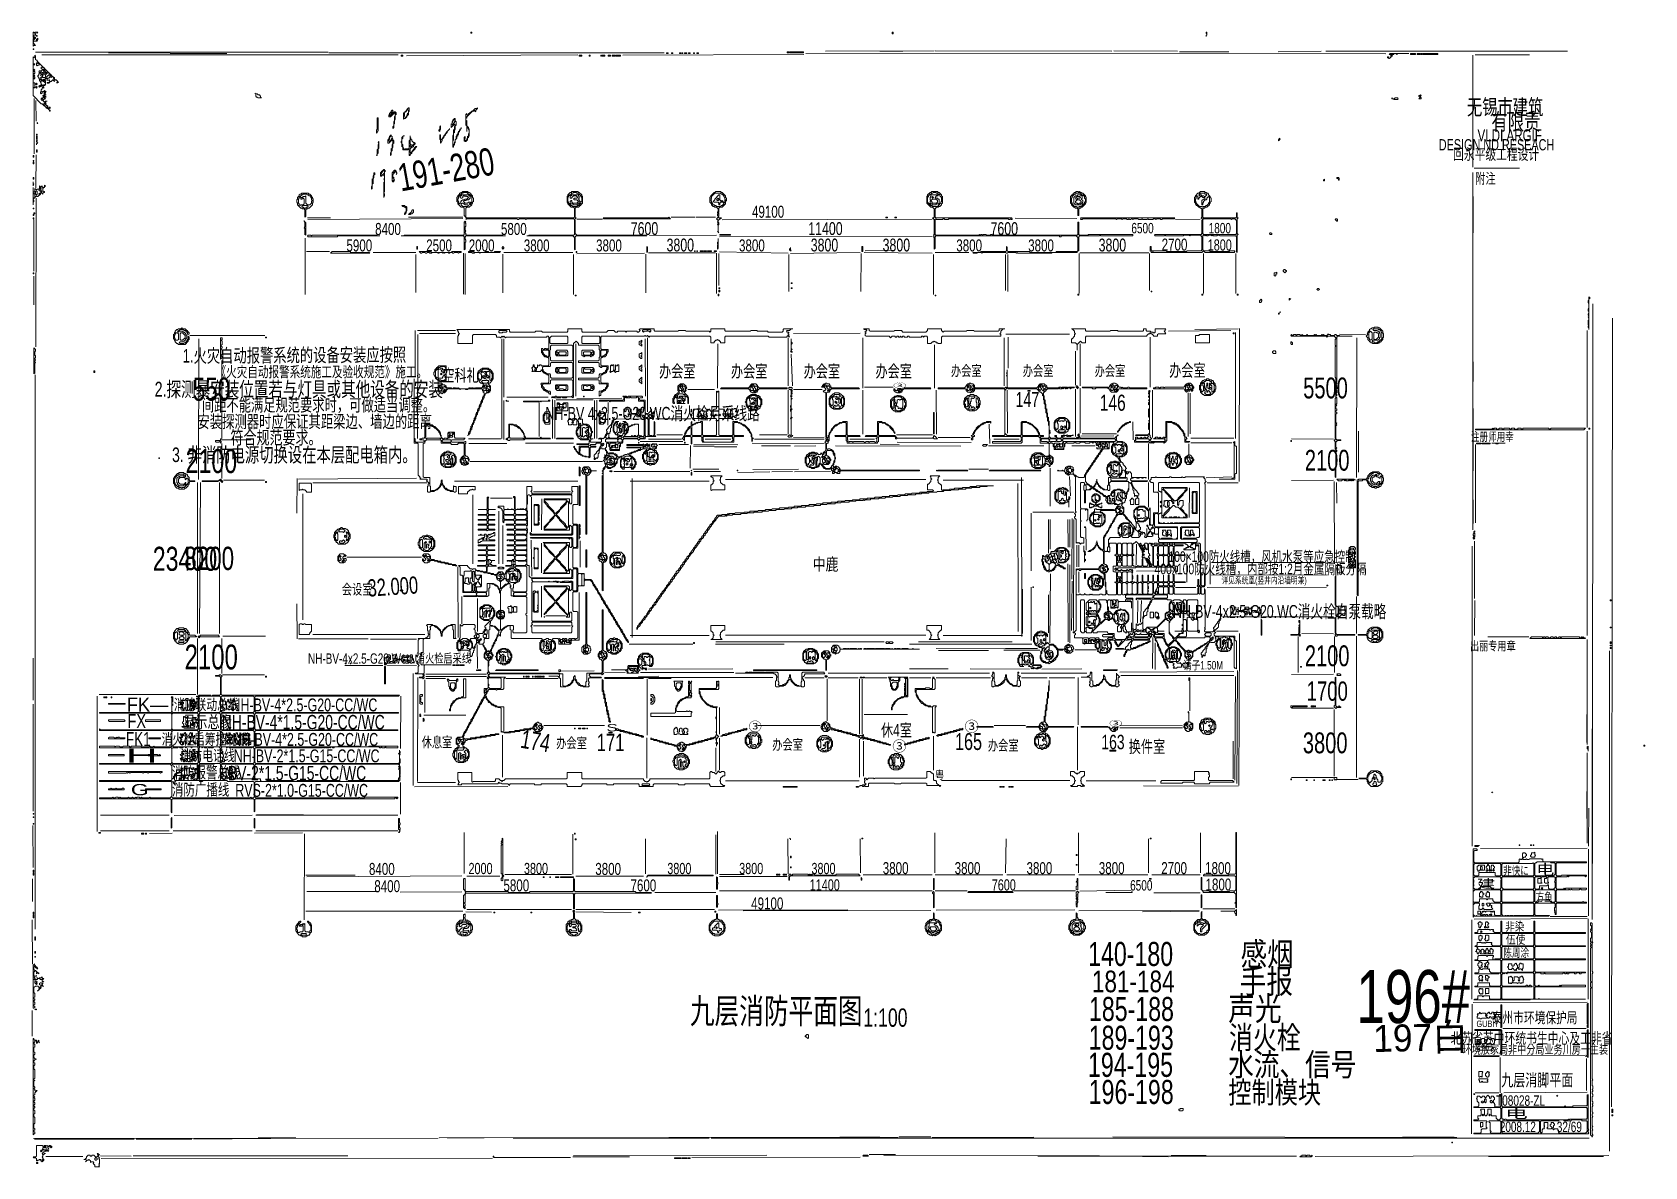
# Model space of a CAD drawing. Extents: x 9 to 1972, y 11 to 1392.
import ezdxf

# ---------------------------------------------------------------- set-up
doc = ezdxf.new("R2010")
doc.units = 0
for name, color, linetype, lineweight in [('OCR_TEXT', 6, 'Continuous', 0), ('TEXT_FALLBACK_OUTLINE', 2, 'Continuous', 0), ('TRACE_CURVE', 6, 'Continuous', 0), ('TRACE_STRAIGHT', 5, 'Continuous', 0), ('TRACE_TEXT_SYMBOL', 6, 'Continuous', 0)]:
    doc.layers.add(name, color=color, linetype=linetype, lineweight=lineweight)
doc.styles.add('wqy-unicode', font='wqy-unicode.lff')

msp = doc.modelspace()

# ---------------------------------------------------------------- texts
at = {"layer": 'OCR_TEXT', "color": 6, "style": 'wqy-unicode'}
for s, height, width, p in [('无锡市建筑', 18.9, 0.72, (1755.6, 1291.5)), ('有限责', 20.29, 0.72, (1785.2, 1272.9)), ('DESIGN ND RESEACH', 13.681, 0.72, (1721.3, 1248.2)), ('VLDI ARGIF', 14.66, 0.72, (1768.4, 1259.2)), ('回永平级工程设计', 13.33, 0.72, (1738.7, 1236.8)), ('附注', 12.71, 0.72, (1765.6, 1207.6)), ('49100', 14.64, 0.72, (885.2, 1166.2)), ('8400', 14.64, 0.72, (426.4, 1145.2)), ('5800', 14.64, 0.72, (579.6, 1145.2)), ('7600', 15.62, 0.72, (737.6, 1145.2)), ('11400', 15.62, 0.72, (953.7, 1145.2)), ('7600', 15.62, 0.72, (1175.6, 1145.2)), ('6500', 12.69, 0.720031, (1347, 1147.2)), ('1800', 12.69, 0.72, (1441.1, 1147.2)), ('5900', 14.64, 0.72, (391.5, 1125.2)), ('2500', 14.64, 0.72, (488.6, 1125.2)), ('2000', 14.64, 0.72, (540.4, 1125.2)), ('3800', 14.64, 0.72, (607.4, 1125.2)), ('3800', 14.64, 0.72, (695.4, 1125.2)), ('3800', 15.62, 0.72, (781.2, 1125.2)), ('3800', 14.64, 0.72, (869.4, 1125.2)), ('3800', 15.62, 0.72, (956.7, 1125.2)), ('3800', 15.62, 0.72, (1044.2, 1125.2)), ('3800', 14.64, 0.72, (1133.9, 1125.2)), ('3800', 14.64, 0.72, (1221.4, 1125.2)), ('3800', 15.62, 0.72, (1307.2, 1125.2)), ('2700', 14.64, 0.72, (1383.9, 1126.2)), ('1800', 13.67, 0.72, (1440, 1126.2)), ('《火灾自动报警系统施工及验收规范》施工。', 13.111, 0.72, (232.2, 972.1)), ('空科礼', 15.03, 0.72, (508.2, 966.9)), ('办会室', 15.03, 0.72, (772.1, 971.9)), ('办会室', 15.03, 0.72, (859.6, 971.9)), ('办会室', 15.03, 0.72, (948.1, 971.9)), ('办会室', 15.03, 0.72, (1035.6, 971.9)), ('办会室', 12.65, 0.72, (1127.4, 973.6)), ('办会室', 12.65, 0.72, (1214.9, 973.6)), ('办会室', 12.65, 0.72, (1302.4, 973.6)), ('办会室', 15.03, 0.72, (1393.1, 972.9)), ('2.探测暴安装位置若与灯具或其他设备的安装', 18.031, 0.72, (158, 948.5)), ('550', 28.31, 0.72, (204.5, 943.4)), ('③', 5.48, 2.155735, (1057, 959.2)), ('5500', 25.38, 0.72, (1556.2, 946.3)), ('间距不能满足规范要求时，可做适当调整。', 15.228, 0.72, (215.4, 930.6)), ('147', 17.98, 0.72, (1206, 936)), ('146', 19.54, 0.72, (1308.7, 931.3)), ('安装探测器时应保证其距梁边、墙边的距离', 15.293, 0.72, (210.1, 910.5)), ('NH-BV 4x2.5-G20.WC消火检月采线路', 15.817, 0.72, (633.7, 920.1)), ('符合规范要求。', 16.13, 0.72, (250.3, 890.5)), ('注册师用幸', 10.33, 0.72, (1760.4, 894.4)), ('3. 非消防电源切换设在本层配电箱内。', 17.738, 0.72, (179.2, 868.8)), ('2100', 29.28, 0.72, (195.7, 855.4)), ('2100', 25.38, 0.72, (1558.2, 858.3)), ('23400', 29.28, 0.72, (155.7, 736.4)), ('8200', 28.31, 0.72, (194.1, 737.4)), ('中鹿', 14.96, 0.772533, (959, 737)), ('400x100防火线槽，内部按1:2月金属隔板分隔', 13.055, 0.72, (1375.3, 732.2)), ('100×100防火线槽，风机水泵等应急控制', 12.999, 0.72, (1392.2, 747.2)), ('详见系统凰(竖井内沿墙明兼)', 8.088, 0.72, (1456.8, 720.8)), ('会设室', 12.65, 0.72, (385.9, 707.6)), ('NH-BV-4x2.5-G20.WC消火栓自泵载略', 15.679, 0.72, (1397.8, 679.1)), ('出丽专用章', 11.02, 0.72, (1759.3, 639.5)), ('2100', 30.26, 0.72, (194.5, 616.4)), ('NH-BV-4x2.5-G20.W', 12.594, 0.72, (344.7, 623.3)), ('消火检启采线', 11.07, 0.72, (476.1, 624.5)), ('请子1.50M', 10.37, 0.72, (1410, 616.3)), ('2100', 25.38, 0.72, (1558.2, 620.3)), ('1700', 23.43, 0.72, (1560.4, 578.3)), ('FK—', 17.08, 0.976821, (124, 565)), ('消防联动总线', 13.44, 0.72, (181.3, 566.8)), ('NH-BV-4*2.5-G20-CC/WC', 15.725, 0.72, (251.6, 565.3)), ('FX', 17.08, 0.771477, (125, 545)), ('显示总缘', 15.09, 0.72, (192.7, 544.9)), ('NH-BV-4*1.5-G20-CC/WC', 17.575, 0.72, (239.7, 543.4)), ('S', 8.79, 1.764368, (708, 541.1)), ('③', 11, 1.077867, (881, 541.5)), ('休4室', 15.03, 0.72, (1042.3, 534.9)), ('③', 12.8, 0.994955, (1144, 540.6)), ('③', 6.39, 1.847773, (1320, 547.3)), ('FK1', 17.08, 0.72, (123, 523)), ('消火栓启筹控制线', 13.39, 0.72, (166.5, 524.8)), ('NH-BV-4*2.5-G20-CC/WC', 15.725, 0.72, (252.6, 523.3)), ('休息室', 12.6, 0.72, (483.2, 521.6)), ('办会室', 12.65, 0.72, (646.9, 520.6)), ('171', 21.09, 0.72, (696.1, 517)), ('办会室', 12.65, 0.72, (909.9, 518.6)), ('③', 12.8, 0.994955, (1056, 516.6)), ('165', 20.52, 0.72, (1132.3, 518.3)), ('办会室', 12.65, 0.72, (1172.4, 517.6)), ('163', 17.59, 0.72, (1310.5, 519.2)), ('换件室', 15.03, 0.72, (1343.9, 514.9)), ('3800', 25.38, 0.72, (1555.8, 514.3)), ('H', 17.1, 2.330532, (123, 503)), ('消防电话线', 13.44, 0.72, (189.5, 504.8)), ('NH-BV-2*1.5-G15-CC/WC', 15.725, 0.72, (254.3, 503.3)), ('消防报警总线', 14.17, 0.72, (178.8, 483.9)), ('BV-2*1.5-G15-CC/WC', 17.575, 0.72, (247.2, 481.4)), ('粤', 9.57, 0.837044, (1108, 483.1)), ('G', 13.7, 1.537563, (129, 463.2)), ('消防广播线', 14.24, 0.72, (179, 462.9)), ('RVS-2*1.0-G15-CC/WC', 15.725, 0.72, (256.2, 461.3)), ('8400', 14.64, 0.72, (418.9, 366.2)), ('2000', 13.67, 0.72, (540.1, 367.2)), ('3800', 13.67, 0.72, (607.6, 367.2)), ('3800', 14.64, 0.72, (694.4, 366.2)), ('3800', 13.67, 0.72, (782.1, 367.2)), ('3800', 13.67, 0.72, (869.6, 367.2)), ('3800', 13.67, 0.72, (957.6, 367.2)), ('3800', 14.64, 0.72, (1044.4, 367.2)), ('3800', 14.64, 0.72, (1131.9, 367.2)), ('3800', 14.64, 0.72, (1219.4, 367.2)), ('3800', 14.64, 0.72, (1307.4, 367.2)), ('2700', 14.64, 0.72, (1383.4, 367.2)), ('1800', 14.64, 0.72, (1436.8, 367.2)), ('非快に', 10.37, 0.72, (1799.6, 366.3)), ('电', 13, 1.230823, (1840, 366.3)), ('8400', 14.64, 0.72, (425.4, 345.2)), ('5800', 14.64, 0.72, (582.6, 346.2)), ('7600', 14.64, 0.72, (737.3, 346.2)), ('11400', 13.67, 0.72, (955.5, 347.2)), ('7600', 13.67, 0.72, (1177.1, 347.2)), ('6500', 12.69, 0.72, (1345.5, 347.2)), ('1800', 14.64, 0.72, (1437.3, 347.2)), ('建', 10.4, 1.531672, (1768, 350.3)), ('49100', 14.64, 0.72, (884.2, 324.2)), ('方鱼', 10.24, 0.72, (1839.2, 334.3)), ('非染', 10.28, 0.820353, (1802, 298.3)), ('140-180', 29.28, 0.72, (1294.4, 255.4)), ('感烟', 28.47, 0.829916, (1480, 255.6)), ('陈周涂', 10.33, 0.72, (1799.9, 266.3)), ('伍使', 10.33, 0.844187, (1803, 282.3)), ('手报', 29.13, 0.815469, (1479, 222)), ('181-184', 26.36, 0.777658, (1299, 223.4)), ('196#', 64.5, 0.72, (1621.2, 185.9)), ('九层消防平面图', 30.57, 0.72, (809.6, 185.3)), ('185-188', 29.28, 0.72, (1295.4, 188.4)), ('声光', 29.13, 0.817762, (1465, 189)), ('1:100', 22.31, 0.72, (1020.8, 181.4)), ('泰州市环境保护局', 13.27, 0.72, (1785.8, 185.9)), ('189-193', 29.28, 0.72, (1295.1, 153.4)), ('消火栓', 27.68, 0.770054, (1466, 154.5)), ('GUBIT', 7.82, 0.72, (1767.1, 181.1)), ('北苏省苏中环统书生中心及工非省', 13.386, 0.72, (1735.6, 160.8)), ('环境放家局非中分局业务川房一主装', 10.976, 0.72, (1750.3, 148.5)), ('194-195', 29.32, 0.72, (1294.2, 120.4)), ('水流、信号', 27.76, 0.822297, (1465, 121.5)), ('控制模块', 26.33, 0.786585, (1465, 88.3)), ('九层消脚平面', 14.9, 0.72, (1797.3, 109.1)), ('196-198', 29.28, 0.72, (1295.1, 87.4)), ('T08028-ZL', 12.69, 0.72, (1791, 85.2)), ('电', 10.6, 1.913507, (1802, 70.1)), ('2008.12', 12.59, 0.72, (1795.6, 53.3)), ('32/69', 12.7, 0.72, (1864.9, 53.2))]:
    msp.add_text(s, height=height, dxfattribs=dict(at, width=width)).set_placement(p)
for s, height, rotation, width, p in [('191-280', 33.41, 10.3284, 0.72, (457.7, 1198.1)), ('1.火灾自动报警系统的设备安装应按照', 16.473, 0.3265, 0.72, (192.2, 989.9)), ('32.000', 20.92, 3.764, 0.72, (417.9, 704.9)), ('174', 22.18, -9.8658, 0.72, (602.3, 521.3)), ('197白', 32.83, 1.2189, 0.979436, (1641.8, 150.6))]:
    msp.add_text(s, height=height, rotation=rotation, dxfattribs=dict(at, width=width)).set_placement(p)

# ---------------------------------------------------------------- linework, layer by layer
at = {"layer": 'TEXT_FALLBACK_OUTLINE', "color": 2}
for points in [[(1432, 314), (1432, 313), (1431, 312), (1428, 312), (1424, 308), (1424, 307), (1423, 306), (1423, 299), (1424, 298), (1424, 297), (1427, 294), (1428, 294), (1429, 293), (1436, 293), (1437, 294), (1438, 294), (1441, 297), (1441, 298), (1442, 299), (1442, 306), (1441, 307), (1441, 308), (1440, 309), (1440, 310), (1439, 310), (1437, 312), (1434, 312), (1433, 313), (1433, 314)], [(1425, 307), (1426, 308), (1427, 307), (1427, 304), (1429, 306), (1430, 306), (1431, 307), (1432, 306), (1434, 306), (1435, 305), (1433, 303), (1432, 303), (1432, 302), (1431, 301), (1431, 297), (1433, 297), (1433, 300), (1438, 305), (1438, 307), (1439, 308), (1440, 307), (1440, 306), (1441, 305), (1441, 300), (1439, 298), (1439, 297), (1438, 296), (1437, 296), (1436, 295), (1435, 295), (1434, 294), (1431, 294), (1430, 295), (1428, 295), (1425, 298), (1425, 299), (1424, 300), (1424, 305), (1425, 306)], [(1427, 309), (1428, 310), (1429, 310), (1430, 309), (1429, 308), (1428, 308)], [(1429, 310), (1430, 311), (1435, 311), (1436, 310), (1437, 310), (1438, 309), (1436, 307), (1435, 307), (1434, 308), (1432, 308), (1431, 309), (1430, 309)]]:
    msp.add_lwpolyline(points, close=True, dxfattribs=at)
at = {"layer": 'TRACE_CURVE', "color": 6}
for points in [[(12, 1364), (12, 1362), (11, 1361), (10, 1362), (10, 1315), (20, 1305), (21, 1305), (27, 1299), (28, 1299), (30, 1297), (30, 1296), (31, 1296), (31, 1297), (30, 1297), (29, 1298), (29, 1299), (30, 1300), (31, 1299), (31, 1301), (28, 1301), (27, 1302), (28, 1303), (27, 1302), (25, 1304), (26, 1305), (25, 1306), (25, 1307), (26, 1308), (27, 1308), (25, 1308), (24, 1307), (22, 1309), (24, 1311), (25, 1311), (24, 1312), (25, 1313), (26, 1313), (24, 1315), (25, 1316), (26, 1316), (25, 1316), (24, 1317), (25, 1318), (25, 1319), (26, 1320), (25, 1320), (24, 1321), (23, 1320), (22, 1320), (21, 1319), (20, 1320), (20, 1322), (21, 1323), (21, 1324), (22, 1325), (23, 1324), (23, 1325), (22, 1326), (23, 1327), (24, 1327), (25, 1328), (25, 1333), (24, 1334), (26, 1336)], [(26, 1336), (27, 1335), (27, 1333), (27, 1335), (28, 1336), (29, 1336), (31, 1338), (32, 1337), (33, 1338), (34, 1338), (35, 1337), (35, 1336), (36, 1335), (35, 1334), (34, 1334), (32, 1332), (31, 1332), (30, 1333), (30, 1334), (29, 1334), (29, 1333), (30, 1333), (31, 1332), (30, 1331), (27, 1331), (27, 1330), (29, 1330), (31, 1332), (32, 1332), (34, 1334), (36, 1332), (36, 1333), (37, 1334), (38, 1334), (40, 1332), (39, 1331), (39, 1330), (40, 1331), (41, 1331), (38, 1334), (37, 1334), (36, 1335), (36, 1337), (35, 1337), (15, 1357), (15, 1358), (14, 1358), (13, 1359), (13, 1363), (12, 1364)], [(533, 1198), (532, 1197), (531, 1197), (530, 1196), (529, 1196), (529, 1195), (527, 1193), (527, 1192), (526, 1191), (526, 1186), (527, 1185), (527, 1183), (531, 1179), (534, 1179), (535, 1178), (535, 1169), (537, 1167), (537, 1166), (538, 1165), (537, 1164), (538, 1165), (599, 1165), (600, 1164), (601, 1164), (602, 1165), (609, 1165), (610, 1164), (611, 1165), (668, 1165), (669, 1164), (669, 1146), (668, 1145), (614, 1145), (613, 1144), (611, 1144), (667, 1144), (669, 1142), (669, 1128), (670, 1127), (670, 1143), (671, 1144), (757, 1144), (756, 1145), (672, 1145), (670, 1147), (670, 1163), (669, 1164), (671, 1166), (670, 1167), (670, 1178), (671, 1179), (674, 1179), (676, 1181), (677, 1181), (677, 1182), (679, 1184), (679, 1192), (678, 1193), (678, 1194), (675, 1197), (674, 1197), (673, 1198), (666, 1198), (665, 1197)], [(665, 1197), (664, 1197), (661, 1194), (661, 1193), (660, 1192), (660, 1185), (661, 1184), (661, 1183), (665, 1179), (668, 1179), (669, 1178), (669, 1167), (668, 1166), (538, 1166), (537, 1167), (537, 1178), (538, 1179), (541, 1179), (544, 1182), (544, 1183), (545, 1184), (545, 1185), (546, 1186), (546, 1190), (545, 1191), (545, 1193), (543, 1195), (543, 1196), (542, 1196), (541, 1197), (540, 1197), (539, 1198), (533, 1198)], [(1104, 1198), (1103, 1197), (1102, 1197), (1099, 1194), (1099, 1193), (1098, 1192), (1098, 1184), (1103, 1179), (1105, 1179), (1107, 1177), (1107, 1167), (1106, 1166), (1105, 1166), (1107, 1164), (1107, 1146), (1106, 1145), (1107, 1144), (1106, 1143), (1107, 1142), (1107, 1128), (1108, 1129), (1108, 1143), (1109, 1144), (1259, 1144), (1260, 1143), (1261, 1143), (1262, 1144), (1280, 1144), (1282, 1142), (1282, 1126), (1281, 1125), (1256, 1125), (1255, 1124), (1224, 1124), (1223, 1125), (1197, 1125), (1196, 1126), (1196, 1130), (1195, 1131), (1195, 1126), (1194, 1125), (1164, 1125), (1163, 1124), (1154, 1124), (1155, 1123), (1159, 1123), (1160, 1124), (1164, 1124), (1165, 1123), (1166, 1124), (1194, 1124), (1195, 1123), (1196, 1123), (1197, 1124), (1206, 1124), (1207, 1123), (1208, 1124), (1209, 1123), (1250, 1123), (1251, 1124), (1281, 1124), (1281, 1125), (1282, 1126), (1283, 1126)], [(1111, 1198), (1104, 1198)], [(1283, 1126), (1283, 1143), (1284, 1144), (1308, 1144), (1309, 1145), (1310, 1144), (1349, 1144), (1349, 1146), (1295, 1146), (1294, 1145), (1284, 1145), (1283, 1146), (1283, 1161), (1282, 1161), (1282, 1146), (1281, 1145), (1178, 1145), (1177, 1146), (1176, 1146), (1175, 1145), (1171, 1145), (1170, 1146), (1167, 1146), (1166, 1145), (1165, 1146), (1164, 1146), (1163, 1145), (1162, 1146), (1161, 1145), (1109, 1145), (1108, 1146), (1108, 1164), (1109, 1165), (1110, 1164), (1117, 1164), (1118, 1165), (1119, 1165), (1120, 1164), (1124, 1164), (1125, 1165), (1197, 1165), (1198, 1164), (1199, 1164), (1200, 1165), (1201, 1164), (1202, 1164), (1202, 1165), (1201, 1166), (1109, 1166), (1108, 1167), (1108, 1177), (1110, 1179), (1112, 1179), (1113, 1180), (1114, 1180), (1116, 1182), (1116, 1183), (1117, 1184), (1117, 1192), (1116, 1193), (1116, 1194), (1113, 1197), (1112, 1197), (1111, 1198)], [(1431, 1198), (1429, 1196), (1428, 1196), (1425, 1193), (1425, 1192), (1424, 1191), (1424, 1185), (1425, 1184), (1425, 1183), (1426, 1182), (1426, 1181), (1427, 1181), (1429, 1179), (1430, 1179), (1431, 1178), (1432, 1178), (1433, 1177), (1433, 1167), (1432, 1166), (1434, 1164), (1433, 1163), (1433, 1147), (1432, 1146), (1376, 1146), (1375, 1145), (1376, 1144), (1387, 1144), (1388, 1145), (1389, 1144), (1410, 1144), (1411, 1145), (1417, 1145), (1418, 1144), (1419, 1145), (1431, 1145), (1433, 1143), (1433, 1127), (1432, 1126), (1415, 1126), (1414, 1125), (1390, 1125), (1389, 1126), (1374, 1126), (1373, 1125), (1371, 1127), (1371, 1131), (1370, 1131), (1370, 1126), (1371, 1125), (1371, 1124), (1433, 1124), (1435, 1126), (1437, 1124), (1472, 1124), (1473, 1125), (1473, 1126), (1467, 1126), (1466, 1125), (1443, 1125), (1442, 1126), (1435, 1126), (1434, 1127), (1434, 1144), (1435, 1145)], [(1435, 1145), (1436, 1145), (1437, 1144), (1438, 1145), (1439, 1144), (1440, 1144), (1441, 1145), (1444, 1145), (1445, 1144), (1446, 1145), (1447, 1144), (1451, 1144), (1452, 1145), (1454, 1145), (1455, 1144), (1474, 1144), (1475, 1143), (1475, 1125), (1476, 1124), (1476, 1145), (1477, 1146), (1476, 1147), (1476, 1165), (1477, 1166), (1476, 1167), (1476, 1172), (1475, 1172), (1475, 1167), (1474, 1166), (1435, 1166), (1434, 1167), (1434, 1177), (1435, 1178), (1436, 1178), (1437, 1179), (1439, 1179), (1442, 1182), (1442, 1183), (1443, 1184), (1443, 1185), (1444, 1186), (1444, 1190), (1443, 1191), (1443, 1192), (1441, 1194), (1441, 1195), (1440, 1196), (1439, 1196), (1438, 1197), (1437, 1197), (1436, 1198), (1431, 1198)], [(661, 1031), (661, 1028), (660, 1027), (630, 1027), (629, 1028), (622, 1028), (621, 1027), (591, 1027), (590, 1028), (590, 1030), (526, 1030), (527, 1029), (527, 1028), (528, 1027), (528, 1026), (529, 1025), (528, 1024), (528, 1023), (527, 1022), (527, 1013), (545, 1013), (545, 1023), (546, 1024), (573, 1024), (574, 1023), (574, 1021), (578, 1021), (579, 1020), (581, 1022), (582, 1021), (583, 1022), (585, 1020), (586, 1021), (635, 1021), (636, 1022), (637, 1022), (638, 1021), (638, 1007), (637, 1006), (636, 1007), (635, 1006), (634, 1007), (633, 1007), (632, 1006), (631, 1006), (630, 1007), (629, 1007), (629, 1002), (630, 1001), (630, 1000), (633, 997), (635, 997), (636, 996), (637, 996), (638, 995), (638, 987), (637, 986), (629, 986), (628, 987), (627, 987), (626, 986), (625, 986), (624, 987), (624, 984)], [(746, 1027), (745, 1028), (733, 1028), (732, 1027), (731, 1028), (722, 1028), (721, 1027), (719, 1027), (717, 1029), (710, 1029), (708, 1027), (679, 1027), (678, 1028), (678, 1031), (661, 1031)], [(708, 964), (709, 963), (709, 962), (708, 961), (708, 960), (707, 959), (707, 958), (706, 957), (705, 957), (704, 956), (703, 956), (702, 955), (699, 955), (699, 949), (700, 950), (701, 950), (701, 953), (702, 954), (703, 954), (704, 955), (705, 955), (706, 956), (707, 956), (707, 957), (709, 959), (709, 960), (710, 961), (710, 965), (702, 965), (701, 966), (701, 974), (702, 975), (703, 975), (704, 976), (705, 976), (706, 977), (707, 977), (708, 978), (708, 979), (709, 980), (709, 981), (710, 982), (710, 986), (702, 986), (701, 987), (701, 995), (702, 996), (703, 996), (704, 997), (706, 997), (708, 999), (708, 1000), (709, 1001), (709, 1002), (710, 1003), (710, 1006), (702, 1006), (701, 1007), (701, 1021), (702, 1022), (754, 1022), (755, 1023), (756, 1022), (757, 1022)], [(757, 1022), (758, 1023), (760, 1021), (761, 1022), (834, 1022), (835, 1021), (835, 1014), (839, 1014), (839, 1015), (841, 1017), (842, 1017), (843, 1018), (844, 1017), (845, 1017), (847, 1015), (847, 1014), (852, 1014), (852, 1021), (853, 1022), (905, 1022), (906, 1021), (927, 1021), (929, 1023), (931, 1021), (930, 1022), (930, 1024), (929, 1025), (930, 1026), (930, 1027), (928, 1027), (927, 1028), (928, 1029), (931, 1029), (933, 1031), (935, 1031), (924, 1031), (923, 1030), (923, 1028), (922, 1027), (905, 1027), (904, 1028), (892, 1028), (891, 1029), (884, 1029), (883, 1028), (853, 1028), (852, 1029), (852, 1031), (835, 1031), (835, 1028), (834, 1027), (833, 1028), (805, 1028), (804, 1029), (796, 1029), (795, 1028), (767, 1028), (766, 1029), (766, 1031), (749, 1031), (748, 1030), (749, 1029), (747, 1027), (746, 1027)], [(1586, 1025), (1586, 1024), (1585, 1023), (1582, 1023), (1581, 1024), (1580, 1023), (1579, 1024), (1578, 1023), (1573, 1023), (1572, 1024), (1571, 1023), (1570, 1024), (1569, 1023), (1562, 1023), (1561, 1024), (1560, 1023), (1556, 1023), (1555, 1024), (1554, 1023), (1553, 1023), (1552, 1024), (1549, 1024), (1548, 1023), (1547, 1024), (1545, 1024), (1544, 1023), (1543, 1023), (1542, 1024), (1541, 1023), (1542, 1022), (1584, 1022), (1585, 1021), (1586, 1022), (1594, 1022), (1596, 1020), (1596, 1019), (1595, 1018), (1595, 1011), (1596, 1010), (1595, 1009), (1595, 972), (1596, 971), (1596, 947), (1595, 946), (1595, 898), (1596, 897), (1594, 895), (1595, 894), (1595, 885), (1596, 884), (1596, 859), (1595, 858), (1595, 851), (1596, 850), (1596, 881), (1597, 882), (1597, 883), (1596, 884), (1596, 885), (1597, 886), (1596, 887), (1596, 893), (1598, 895), (1602, 895)], [(1602, 895), (1602, 896), (1597, 896), (1596, 897), (1596, 913), (1597, 914), (1596, 915), (1597, 916), (1596, 917), (1596, 927), (1597, 928), (1597, 929), (1596, 930), (1596, 931), (1597, 932), (1597, 933), (1596, 934), (1596, 937), (1597, 938), (1596, 939), (1597, 940), (1597, 947), (1596, 948), (1596, 949), (1597, 950), (1597, 951), (1596, 952), (1597, 953), (1597, 956), (1596, 957), (1597, 958), (1597, 962), (1596, 963), (1597, 964), (1597, 1021), (1598, 1022), (1616, 1022), (1601, 1022), (1600, 1023), (1597, 1023), (1596, 1024), (1595, 1024), (1594, 1023), (1590, 1023), (1589, 1024), (1587, 1024), (1586, 1025)], [(666, 969), (667, 968), (667, 950), (665, 948), (648, 948), (647, 949), (646, 949), (645, 948), (642, 948), (641, 947), (642, 948), (643, 947), (644, 948), (645, 947), (652, 947), (653, 948), (654, 948), (655, 947), (659, 947), (660, 948), (666, 948), (667, 947), (668, 948), (668, 1013), (671, 1016), (674, 1013), (674, 1011), (698, 1011), (699, 1010), (699, 1006), (700, 1005), (700, 997), (699, 996), (699, 993), (698, 992), (674, 992), (674, 990), (698, 990), (699, 989), (699, 985), (700, 985), (701, 984), (702, 984), (703, 985), (708, 985), (709, 984), (709, 983), (708, 982), (708, 981), (707, 980), (707, 979), (706, 978), (705, 978), (703, 976), (700, 976), (699, 975), (699, 972), (698, 971), (674, 971), (674, 969), (698, 969), (699, 968), (699, 964), (708, 964)], [(557, 983), (556, 982), (555, 982), (552, 979), (552, 978), (551, 977), (551, 970), (553, 968), (553, 967), (555, 965), (556, 965), (557, 964), (558, 964), (559, 963), (557, 961), (557, 960), (556, 959), (549, 959), (548, 958), (547, 959), (546, 958), (545, 959), (544, 959), (543, 958), (542, 959), (541, 959), (540, 958), (529, 958), (528, 959), (527, 958), (526, 959), (525, 958), (524, 959), (522, 959), (521, 958), (520, 958), (519, 959), (514, 959), (513, 960), (513, 961), (511, 963), (509, 963), (508, 964), (507, 963), (505, 963), (504, 962), (504, 961), (503, 960), (503, 956), (504, 955), (504, 954), (505, 954), (506, 953), (507, 953), (508, 952), (509, 953), (511, 953), (513, 955), (513, 956), (515, 958), (529, 958), (530, 957), (531, 958), (536, 958)], [(547, 917), (547, 919), (548, 920), (548, 921), (549, 922), (549, 924), (550, 925), (550, 926), (551, 927), (551, 929), (552, 930), (552, 931), (553, 932), (553, 934), (554, 935), (554, 936), (555, 937), (555, 939), (556, 940), (556, 941), (557, 942), (557, 944), (558, 945), (558, 946), (559, 947), (559, 949), (560, 950), (560, 951), (562, 953), (564, 953), (565, 954), (566, 954), (566, 955), (567, 956), (567, 961), (564, 964), (565, 965), (566, 965), (569, 968), (569, 969), (570, 970), (570, 977), (569, 978), (569, 979), (566, 982), (565, 982), (564, 983), (557, 983)], [(624, 984), (623, 983), (622, 984), (621, 984), (620, 985), (620, 987), (619, 987), (619, 985), (618, 984), (617, 984), (617, 983), (618, 982), (618, 980), (617, 979), (619, 979), (620, 980), (621, 979), (628, 979), (628, 980), (629, 981), (630, 980), (630, 979), (632, 977), (633, 977), (634, 976), (635, 976), (636, 975), (637, 975), (638, 974), (638, 966), (637, 965), (629, 965), (628, 964), (629, 963), (629, 960), (631, 958), (631, 957), (632, 956), (633, 956), (634, 955), (635, 955), (636, 954), (637, 954), (638, 953), (638, 952), (639, 952), (640, 951), (640, 954), (639, 955), (637, 955), (636, 956), (635, 956), (634, 957), (633, 957), (632, 958), (632, 959), (630, 961), (630, 963), (631, 964), (639, 964), (640, 965), (640, 968), (641, 969), (666, 969)], [(474, 970), (474, 892), (478, 892), (479, 891), (479, 853), (481, 851), (481, 850), (482, 849), (481, 848), (489, 848), (490, 847), (489, 846), (492, 843), (491, 842), (491, 840), (490, 839), (490, 833), (491, 832), (493, 832), (494, 833), (498, 833), (499, 834), (500, 834), (501, 835), (502, 835), (506, 839), (506, 840), (508, 842), (509, 841), (509, 840), (510, 839), (510, 838), (513, 835), (514, 835), (515, 834), (517, 834), (518, 833), (522, 833), (523, 832), (524, 832), (525, 833), (525, 839), (523, 839), (522, 840), (522, 835), (520, 833), (519, 834), (517, 834), (516, 835), (515, 835), (513, 837), (512, 837), (511, 838), (511, 839), (509, 841), (509, 842), (508, 843), (508, 847), (507, 846), (507, 843), (506, 842), (506, 841), (505, 840), (505, 839)], [(537, 892), (537, 894), (536, 894), (535, 893), (520, 893), (519, 894), (519, 895), (520, 896), (535, 896), (535, 897), (536, 898), (524, 898), (523, 899), (523, 905), (516, 905), (515, 904), (515, 898), (514, 897), (513, 898), (511, 898), (510, 897), (509, 897), (507, 899), (507, 901), (506, 902), (506, 904), (505, 905), (505, 906), (499, 912), (498, 912), (496, 914), (493, 914), (492, 915), (487, 915), (487, 899), (486, 898), (484, 898), (483, 897), (481, 897), (481, 896), (485, 896), (486, 895), (486, 894), (485, 893), (476, 893), (475, 894), (475, 897), (474, 898), (474, 970)], [(975, 965), (974, 964), (973, 964), (971, 962), (971, 961), (970, 960), (973, 960), (975, 958), (975, 957), (974, 956), (973, 956), (972, 955), (973, 954), (974, 954), (975, 953), (975, 900), (976, 899), (975, 898), (975, 897), (976, 896), (975, 895), (975, 894), (974, 893), (976, 891), (975, 890), (975, 883), (972, 880), (972, 879), (971, 878), (969, 880), (969, 879), (968, 878), (966, 878), (964, 880), (962, 880), (961, 881), (958, 881), (957, 880), (955, 880), (953, 878), (952, 878), (952, 877), (951, 876), (951, 875), (950, 874), (950, 868), (951, 867), (951, 865), (953, 863), (954, 863), (955, 862), (957, 862), (958, 861), (961, 861), (962, 862), (964, 862), (965, 863), (966, 863), (967, 864), (967, 865), (969, 867), (970, 866), (970, 865), (972, 863)], [(976, 953), (977, 954), (979, 954), (980, 955), (980, 956), (982, 958), (1016, 958), (1015, 959), (982, 959), (981, 960), (981, 961), (980, 962), (980, 963), (979, 964), (977, 964), (976, 965), (975, 965)], [(1196, 981), (1196, 978), (1195, 977), (1196, 976), (1196, 975), (1195, 974), (1196, 973), (1196, 960), (1195, 959), (1194, 960), (1192, 958), (1191, 959), (1157, 959), (1156, 960), (1156, 962), (1154, 964), (1152, 964), (1151, 965), (1150, 965), (1149, 964), (1148, 964), (1146, 962), (1146, 961), (1144, 959), (1112, 959), (1112, 958), (1145, 958), (1146, 957), (1146, 956), (1148, 954), (1150, 954), (1151, 953), (1152, 954), (1154, 954), (1156, 956), (1156, 957), (1157, 958), (1192, 958), (1193, 957), (1193, 902), (1192, 901), (1178, 901), (1178, 900), (1212, 900), (1213, 899), (1213, 898), (1214, 897), (1213, 896), (1213, 895), (1212, 894), (1178, 894), (1178, 892), (1213, 892), (1214, 893), (1214, 899), (1215, 900), (1234, 900), (1236, 898), (1236, 892), (1246, 892), (1247, 891), (1247, 877), (1246, 876), (1244, 876)], [(1262, 958), (1263, 959), (1264, 958), (1265, 959), (1266, 959), (1267, 958), (1268, 959), (1269, 958), (1270, 959), (1272, 959), (1273, 958), (1274, 959), (1277, 959), (1278, 960), (1271, 960), (1270, 959), (1269, 960), (1263, 960), (1262, 959), (1261, 960), (1259, 960), (1258, 959), (1245, 959), (1244, 960), (1244, 961), (1241, 964), (1236, 964), (1234, 962), (1234, 961), (1232, 959), (1197, 959), (1196, 960), (1196, 981)], [(536, 958), (537, 957), (539, 957), (540, 958), (556, 958), (557, 957), (557, 956), (558, 955), (558, 954), (559, 953), (559, 950), (558, 949), (558, 948), (557, 947), (557, 945), (556, 944), (556, 943), (555, 942), (555, 940), (554, 939), (554, 938), (553, 937), (553, 935), (552, 934), (552, 933), (551, 932), (551, 930), (550, 929), (550, 928), (549, 927), (549, 925), (548, 924), (548, 923), (547, 922), (547, 920), (546, 919), (546, 917), (545, 916), (545, 915), (544, 914), (544, 913), (543, 912), (543, 910), (542, 909), (542, 907), (541, 906), (541, 905), (540, 904), (540, 902), (539, 901), (540, 902), (541, 902), (541, 903), (542, 904), (542, 906), (543, 907), (543, 908), (544, 909), (544, 911), (545, 912), (545, 914), (546, 915), (546, 916), (547, 917)], [(728, 949), (730, 947), (729, 946), (729, 945), (728, 944), (700, 944), (699, 943), (709, 943), (710, 944), (712, 942), (713, 943), (730, 943), (730, 947), (731, 948), (732, 947), (736, 947), (737, 948), (738, 947), (744, 947), (745, 948), (746, 948), (747, 947), (747, 943), (753, 943), (754, 942), (754, 934), (753, 933), (753, 930), (752, 929), (751, 930), (751, 933), (750, 933), (749, 932), (748, 933), (745, 933), (745, 929), (744, 928), (739, 928), (738, 929), (738, 933), (737, 933), (737, 930), (736, 929), (735, 930), (735, 932), (734, 933), (732, 933), (732, 931), (731, 930), (730, 931), (730, 933), (729, 933), (729, 924), (730, 924), (730, 925), (731, 926), (732, 925), (732, 924), (734, 924), (735, 925), (735, 927), (736, 928), (737, 927), (737, 924)], [(765, 923), (766, 924), (766, 930), (765, 930), (765, 929), (764, 928), (763, 929), (763, 933), (762, 932), (762, 931), (758, 927), (757, 928), (756, 928), (755, 929), (755, 944), (749, 944), (748, 945), (748, 946), (749, 947), (752, 947), (752, 948), (751, 949), (735, 949), (734, 948), (733, 948), (732, 949), (731, 949), (730, 948), (729, 949), (728, 949)], [(842, 955), (842, 934), (841, 933), (839, 933), (838, 932), (838, 926), (837, 925), (836, 925), (835, 926), (835, 927), (836, 928), (836, 930), (834, 932), (834, 933), (833, 933), (832, 932), (831, 933), (831, 932), (829, 930), (830, 929), (830, 928), (829, 927), (829, 926), (830, 926), (831, 925), (831, 924), (830, 923), (829, 923), (827, 925), (827, 926), (826, 927), (826, 928), (827, 929), (827, 931), (826, 931), (825, 932), (825, 933), (824, 933), (824, 932), (823, 931), (822, 931), (822, 928), (823, 927), (823, 926), (821, 924), (820, 925), (820, 932), (819, 933), (814, 933), (814, 922), (841, 922), (842, 921), (842, 902), (841, 901), (826, 901), (825, 902), (825, 918), (823, 918), (822, 917), (818, 917), (817, 916), (816, 916), (815, 915), (814, 915)], [(885, 902), (884, 903), (884, 904), (883, 905), (883, 906), (882, 907), (882, 908), (876, 914), (875, 914), (874, 915), (873, 915), (872, 916), (871, 916), (870, 917), (868, 917), (867, 918), (862, 918), (862, 902), (861, 901), (846, 901), (845, 902), (845, 921), (846, 922), (861, 922), (861, 923), (863, 925), (864, 924), (864, 923), (866, 923), (866, 926), (867, 927), (867, 929), (866, 930), (866, 931), (867, 932), (865, 934), (864, 934), (863, 933), (861, 933), (861, 924), (860, 923), (859, 924), (859, 933), (855, 933), (854, 932), (854, 931), (853, 930), (853, 925), (852, 924), (850, 926), (850, 927), (851, 928), (851, 933), (846, 933), (845, 934), (845, 955), (844, 955), (843, 954), (842, 955)], [(1057, 908), (1057, 909), (1053, 913), (1052, 913), (1050, 915), (1049, 915), (1047, 917), (1044, 917), (1043, 918), (1038, 918), (1038, 902), (1037, 901), (1024, 901), (1023, 900), (1037, 900), (1038, 899), (1037, 898), (1036, 898), (1037, 897), (1037, 894), (1036, 893), (1035, 893), (1034, 894), (1029, 894), (1028, 893), (1027, 894), (1024, 894), (1023, 893), (1022, 893), (1021, 894), (1009, 894), (1008, 893), (1007, 894), (1004, 894), (1003, 893), (1002, 894), (1002, 896), (1001, 897), (1002, 898), (1001, 899), (1002, 900), (1017, 900), (1016, 901), (1002, 901), (1001, 902), (1001, 918), (996, 918), (995, 917), (992, 917), (990, 915), (989, 915), (988, 914), (987, 914), (982, 909), (982, 908), (981, 907), (981, 906), (979, 904), (979, 902), (978, 901), (978, 899), (977, 898), (976, 899), (976, 953)], [(1264, 898), (1263, 899), (1263, 900), (1264, 901), (1265, 900), (1266, 901), (1268, 901), (1269, 900), (1270, 900), (1271, 901), (1272, 900), (1273, 900), (1274, 901), (1276, 901), (1276, 902), (1275, 901), (1270, 901), (1269, 902), (1268, 901), (1266, 901), (1265, 902), (1264, 901), (1262, 901), (1262, 899), (1261, 898), (1257, 898), (1256, 899), (1256, 901), (1254, 901), (1254, 900), (1255, 900), (1256, 899), (1255, 898), (1249, 898), (1247, 900), (1247, 903), (1248, 904), (1248, 905), (1247, 906), (1248, 907), (1247, 908), (1247, 918), (1246, 919), (1246, 923), (1245, 924), (1245, 928), (1244, 929), (1244, 933), (1243, 934), (1243, 939), (1242, 940), (1242, 944), (1241, 945), (1241, 949), (1240, 950), (1240, 953), (1242, 955), (1243, 955), (1243, 956), (1245, 958), (1258, 958), (1259, 959), (1260, 958), (1262, 958)], [(1369, 956), (1368, 955), (1369, 954), (1368, 953), (1368, 952), (1369, 951), (1369, 950), (1368, 949), (1368, 948), (1369, 947), (1369, 945), (1368, 944), (1369, 943), (1369, 942), (1368, 941), (1368, 939), (1369, 938), (1369, 934), (1368, 933), (1368, 924), (1369, 923), (1369, 920), (1368, 919), (1369, 918), (1369, 917), (1368, 916), (1368, 909), (1369, 908), (1369, 904), (1367, 902), (1353, 902), (1352, 901), (1367, 901), (1368, 900), (1366, 898), (1365, 898), (1364, 899), (1363, 899), (1362, 898), (1360, 898), (1359, 899), (1358, 898), (1355, 898), (1354, 899), (1352, 899), (1352, 896), (1351, 895), (1351, 893), (1367, 893), (1368, 894), (1370, 892), (1371, 893), (1372, 892), (1373, 893), (1374, 892), (1375, 893), (1386, 893), (1387, 892), (1388, 893), (1389, 893), (1389, 894), (1390, 895), (1390, 917), (1391, 918)], [(1370, 896), (1371, 897), (1372, 897), (1370, 899), (1370, 901), (1369, 902), (1369, 954), (1370, 955), (1369, 956)], [(721, 898), (712, 898), (711, 899), (711, 903), (712, 904), (712, 905), (713, 906), (713, 910), (714, 911), (714, 914), (715, 915), (715, 916), (716, 917), (716, 918), (717, 919), (717, 920), (716, 921), (718, 923), (716, 921), (716, 920), (715, 919), (715, 917), (714, 916), (714, 915), (710, 911), (710, 910), (708, 908), (708, 907), (709, 906), (709, 905), (708, 904), (708, 903), (707, 902), (707, 901), (706, 900), (706, 899), (704, 897), (703, 898), (702, 897), (701, 898), (700, 898), (699, 897), (698, 897), (701, 897), (702, 896), (702, 894), (701, 893), (689, 893), (688, 894), (688, 895), (690, 897), (692, 897), (689, 897), (688, 898), (689, 899), (689, 900), (690, 901), (690, 904), (691, 905), (691, 906), (690, 907), (690, 909), (689, 910), (689, 911)], [(741, 881), (739, 881), (738, 880), (737, 880), (736, 879), (734, 879), (733, 878), (731, 878), (730, 877), (729, 877), (728, 876), (726, 876), (725, 875), (722, 875), (721, 876), (721, 877), (719, 879), (717, 879), (716, 880), (712, 880), (711, 879), (708, 882), (708, 883), (707, 884), (707, 886), (708, 887), (708, 891), (709, 892), (710, 892), (711, 891), (711, 888), (712, 887), (712, 884), (713, 883), (724, 883), (724, 887), (725, 888), (725, 891), (726, 892), (727, 892), (728, 893), (728, 896), (729, 897), (746, 897), (747, 896), (747, 895), (749, 897), (755, 897), (755, 899), (756, 900), (768, 900), (766, 902), (767, 903), (767, 917), (766, 918), (766, 902), (764, 900), (763, 901), (761, 901), (760, 902), (760, 921), (761, 922), (765, 922), (765, 923)], [(737, 924), (738, 925), (738, 927), (739, 928), (740, 927), (743, 927), (744, 928), (745, 927), (745, 924), (748, 924), (749, 925), (749, 929), (750, 930), (751, 929), (751, 925), (755, 921), (754, 920), (754, 901), (753, 900), (751, 900), (750, 901), (749, 900), (747, 902), (747, 915), (742, 915), (741, 914), (739, 914), (738, 913), (737, 913), (736, 912), (735, 912), (734, 913), (734, 915), (731, 918), (728, 918), (729, 918), (731, 916), (730, 915), (729, 915), (728, 916), (727, 915), (726, 915), (725, 916), (724, 916), (724, 914), (723, 913), (722, 914), (722, 915), (721, 916), (721, 917), (722, 918), (723, 918), (720, 918), (717, 915), (717, 914), (716, 913), (716, 907), (717, 906), (717, 905), (720, 902), (721, 902), (722, 901), (722, 899), (721, 898)], [(689, 911), (686, 914), (685, 914), (684, 915), (680, 915), (679, 916), (679, 921), (676, 921), (675, 922), (674, 922), (674, 921), (673, 920), (672, 920), (671, 921), (671, 922), (670, 922), (670, 921), (668, 919), (667, 919), (666, 920), (666, 921), (665, 921), (664, 922), (663, 922), (662, 921), (662, 920), (661, 919), (661, 918), (662, 917), (662, 914), (665, 914), (666, 915), (667, 915), (668, 914), (672, 914), (672, 918), (673, 919), (674, 918), (674, 912), (672, 910), (672, 908), (671, 907), (671, 903), (672, 902), (672, 901), (673, 900), (673, 899), (674, 898), (675, 898), (677, 896), (685, 896), (686, 897), (687, 896), (687, 892), (686, 891), (672, 891), (672, 890), (686, 890), (687, 889), (686, 888), (675, 888), (675, 881), (674, 880), (671, 883)], [(814, 915), (813, 914), (812, 915), (812, 918), (811, 917), (811, 913), (810, 912), (809, 912), (807, 910), (807, 909), (805, 907), (805, 906), (804, 905), (804, 904), (803, 903), (804, 902), (802, 900), (802, 899), (801, 898), (800, 898), (803, 895), (803, 899), (804, 900), (810, 900), (811, 899), (811, 891), (812, 891), (812, 899), (813, 900), (823, 900), (824, 899), (824, 895), (825, 894), (825, 893), (863, 893), (863, 899), (864, 900), (875, 900), (875, 901), (864, 901), (863, 902), (863, 916), (864, 917), (868, 917), (869, 916), (871, 916), (872, 915), (873, 915), (875, 913), (876, 913), (880, 909), (880, 908), (882, 906), (882, 905), (884, 903), (884, 900), (885, 899), (885, 894), (886, 895), (885, 896), (887, 898), (886, 898), (885, 899), (885, 902)], [(972, 863), (972, 862), (973, 861), (974, 861), (975, 860), (980, 860), (981, 861), (982, 860), (982, 859), (984, 857), (983, 856), (983, 855), (985, 855), (986, 856), (988, 856), (989, 855), (992, 855), (992, 857), (993, 858), (1089, 858), (1089, 859), (993, 859), (992, 860), (992, 861), (990, 863), (989, 863), (988, 864), (987, 864), (986, 863), (985, 863), (984, 864), (984, 865), (985, 866), (985, 868), (986, 869), (986, 872), (987, 873), (987, 874), (986, 875), (986, 879), (985, 880), (985, 881), (984, 882), (984, 883), (983, 883), (982, 884), (981, 884), (980, 885), (978, 885), (977, 884), (976, 885), (976, 891), (977, 892), (978, 892), (978, 894), (979, 895), (979, 902), (980, 903), (980, 904), (981, 905), (981, 906), (983, 908), (983, 909), (984, 910)], [(984, 910), (985, 910), (985, 911), (987, 913), (988, 913), (990, 915), (991, 915), (992, 916), (994, 916), (995, 917), (999, 917), (1000, 916), (1000, 902), (999, 901), (986, 901), (987, 900), (999, 900), (1000, 899), (1000, 895), (1001, 894), (1001, 892), (1038, 892), (1038, 893), (1039, 894), (1039, 899), (1040, 900), (1059, 900), (1060, 899), (1060, 897), (1061, 897), (1062, 898), (1106, 898), (1107, 897), (1111, 897), (1109, 899), (1109, 900), (1108, 900), (1107, 901), (1106, 900), (1106, 899), (1105, 898), (1062, 898), (1059, 901), (1040, 901), (1039, 902), (1039, 916), (1040, 917), (1043, 917), (1044, 916), (1047, 916), (1049, 914), (1050, 914), (1051, 913), (1052, 913), (1053, 912), (1053, 911), (1058, 906), (1058, 905), (1059, 904), (1059, 903), (1059, 905), (1058, 906), (1058, 907), (1057, 908)], [(1357, 850), (1359, 850), (1360, 849), (1361, 849), (1362, 850), (1364, 850), (1365, 849), (1365, 850), (1348, 850), (1347, 851), (1347, 855), (1346, 856), (1346, 857), (1341, 857), (1340, 858), (1340, 860), (1341, 861), (1340, 862), (1340, 863), (1337, 866), (1337, 867), (1334, 870), (1334, 871), (1333, 872), (1333, 873), (1332, 874), (1333, 875), (1336, 875), (1337, 876), (1338, 876), (1341, 879), (1341, 880), (1342, 881), (1342, 888), (1341, 889), (1341, 890), (1338, 893), (1337, 893), (1336, 894), (1330, 894), (1329, 895), (1329, 900), (1330, 901), (1331, 901), (1331, 902), (1329, 900), (1328, 900), (1328, 899), (1327, 898), (1285, 898), (1284, 899), (1284, 900), (1283, 901), (1284, 902), (1283, 903), (1282, 902), (1282, 901), (1283, 900), (1283, 899), (1282, 898), (1281, 899), (1279, 897), (1278, 898), (1264, 898)], [(1391, 918), (1392, 917), (1396, 917), (1397, 916), (1398, 916), (1399, 915), (1400, 915), (1401, 914), (1402, 914), (1409, 907), (1409, 906), (1410, 905), (1410, 904), (1411, 903), (1411, 901), (1412, 900), (1412, 893), (1417, 893), (1418, 894), (1414, 894), (1413, 895), (1413, 896), (1414, 897), (1415, 897), (1414, 898), (1414, 899), (1413, 899), (1412, 900), (1412, 903), (1411, 904), (1411, 905), (1410, 906), (1410, 907), (1407, 910), (1407, 911), (1404, 914), (1403, 914), (1401, 916), (1400, 916), (1399, 917), (1397, 917), (1396, 918), (1389, 918), (1389, 899), (1388, 898), (1387, 899), (1386, 899), (1385, 898), (1383, 898), (1382, 899), (1381, 898), (1380, 898), (1379, 899), (1377, 899), (1376, 898), (1375, 898), (1374, 897), (1387, 897), (1388, 896), (1388, 895), (1387, 894), (1371, 894), (1370, 895), (1370, 896)], [(505, 839), (502, 836), (501, 836), (499, 834), (496, 834), (495, 833), (494, 834), (494, 839), (493, 840), (493, 850), (486, 850), (485, 851), (485, 891), (486, 892), (487, 892), (487, 894), (489, 896), (506, 896), (507, 895), (507, 892), (518, 892), (519, 891), (519, 890), (527, 890), (527, 891), (528, 892), (534, 892), (535, 891), (535, 877), (534, 876), (533, 876), (531, 874), (531, 873), (530, 872), (530, 869), (531, 868), (531, 867), (532, 866), (533, 866), (534, 865), (537, 865), (538, 866), (539, 866), (540, 867), (540, 868), (539, 868), (538, 869), (538, 870), (537, 870), (536, 871), (536, 872), (537, 873), (539, 873), (540, 872), (540, 870), (541, 871), (541, 872), (540, 873), (540, 874), (538, 876), (537, 876), (536, 877), (536, 891), (537, 892)], [(671, 883), (671, 884), (669, 886), (669, 888), (668, 887), (669, 886), (669, 885), (671, 883), (671, 882), (675, 878), (676, 878), (677, 877), (678, 877), (679, 876), (681, 876), (682, 875), (686, 875), (687, 874), (688, 875), (688, 886), (689, 887), (695, 887), (695, 888), (689, 888), (688, 889), (689, 890), (695, 890), (695, 891), (696, 892), (701, 892), (702, 891), (701, 890), (701, 888), (700, 887), (700, 886), (699, 885), (699, 884), (696, 881), (696, 880), (693, 877), (693, 875), (694, 874), (693, 873), (693, 872), (694, 872), (696, 874), (697, 873), (697, 874), (698, 875), (698, 879), (699, 880), (699, 883), (700, 884), (700, 885), (701, 886), (702, 886), (703, 885), (706, 885), (707, 884), (707, 883), (708, 882), (708, 880), (709, 879), (708, 878)], [(721, 868), (721, 871), (722, 872), (722, 873), (723, 874), (724, 874), (725, 875), (726, 875), (727, 874), (726, 873), (726, 872), (725, 871), (725, 863), (728, 860), (730, 860), (729, 861), (730, 862), (735, 862), (736, 863), (737, 862), (738, 862), (739, 861), (738, 860), (741, 860), (741, 861), (743, 863), (743, 865), (744, 866), (744, 869), (743, 870), (743, 872), (739, 876), (738, 876), (737, 877), (736, 877), (735, 878), (736, 879), (738, 879), (739, 880), (740, 880), (741, 881), (743, 881), (744, 882), (746, 882), (747, 883), (749, 883), (750, 884), (751, 884), (752, 885), (756, 885), (757, 884), (753, 880), (753, 879), (752, 878), (752, 873), (753, 872), (753, 870), (756, 867), (757, 867), (758, 866), (760, 866), (761, 865), (762, 865), (763, 866)], [(763, 866), (766, 866), (768, 868), (769, 868), (769, 869), (770, 870), (770, 871), (771, 872), (771, 878), (770, 879), (770, 880), (769, 881), (769, 882), (768, 883), (767, 883), (766, 884), (767, 885), (768, 885), (769, 886), (769, 888), (770, 889), (769, 890), (769, 891), (768, 891), (767, 890), (766, 891), (764, 891), (763, 890), (763, 888), (764, 887), (766, 887), (767, 888), (768, 887), (768, 886), (767, 885), (762, 885), (761, 886), (761, 891), (761, 890), (760, 889), (758, 891), (757, 891), (756, 890), (755, 890), (754, 889), (753, 890), (753, 891), (752, 890), (733, 890), (733, 889), (752, 889), (753, 888), (752, 887), (733, 887), (733, 886), (749, 886), (750, 885), (749, 884), (747, 884), (746, 883), (745, 883), (744, 882), (742, 882), (741, 881)], [(1244, 876), (1243, 875), (1239, 879), (1238, 879), (1237, 880), (1230, 880), (1229, 879), (1228, 879), (1226, 877), (1226, 876), (1225, 875), (1225, 874), (1224, 873), (1224, 868), (1225, 867), (1225, 866), (1226, 865), (1226, 864), (1228, 862), (1229, 862), (1230, 861), (1237, 861), (1238, 862), (1239, 862), (1242, 865), (1242, 866), (1243, 867), (1244, 867), (1245, 866), (1246, 866), (1247, 865), (1247, 863), (1248, 864), (1248, 865), (1249, 866), (1250, 866), (1251, 867), (1251, 868), (1252, 869), (1252, 874), (1250, 876), (1249, 876), (1247, 878), (1247, 891), (1248, 892), (1251, 892), (1252, 891), (1252, 888), (1253, 887), (1253, 884), (1265, 884), (1265, 887), (1266, 888), (1266, 891), (1268, 893), (1269, 892), (1277, 892), (1278, 893), (1279, 893), (1280, 892), (1284, 892), (1285, 893), (1290, 893), (1291, 892)], [(1291, 892), (1296, 892), (1297, 893), (1299, 893), (1300, 892), (1301, 893), (1303, 893), (1305, 891), (1304, 890), (1305, 889), (1306, 889), (1307, 888), (1307, 887), (1310, 887), (1310, 888), (1311, 889), (1312, 888), (1312, 886), (1311, 885), (1306, 885), (1305, 886), (1305, 887), (1305, 885), (1310, 885), (1311, 884), (1309, 882), (1309, 881), (1307, 879), (1307, 878), (1305, 876), (1305, 875), (1303, 873), (1303, 872), (1301, 870), (1301, 869), (1299, 867), (1299, 866), (1297, 864), (1297, 863), (1295, 861), (1295, 860), (1293, 858), (1293, 857), (1291, 855), (1291, 854), (1290, 853), (1290, 851), (1289, 850), (1283, 850), (1282, 851), (1281, 851), (1279, 853), (1278, 853), (1276, 855), (1276, 858), (1277, 859), (1276, 860), (1276, 862), (1275, 863), (1274, 863), (1273, 864), (1270, 864), (1269, 863), (1268, 863)], [(1320, 892), (1321, 893), (1325, 893), (1326, 892), (1324, 890), (1324, 889), (1323, 888), (1323, 881), (1324, 880), (1324, 879), (1326, 877), (1327, 877), (1329, 875), (1330, 875), (1331, 874), (1331, 873), (1332, 872), (1332, 871), (1334, 869), (1333, 868), (1332, 868), (1331, 869), (1329, 869), (1328, 870), (1326, 870), (1325, 869), (1322, 869), (1318, 865), (1318, 863), (1317, 862), (1317, 858), (1318, 857), (1318, 855), (1322, 851), (1321, 850), (1319, 850), (1319, 841), (1318, 840), (1318, 836), (1317, 835), (1315, 835), (1314, 836), (1313, 836), (1312, 837), (1311, 837), (1307, 841), (1307, 842), (1306, 843), (1306, 844), (1305, 845), (1305, 848), (1305, 846), (1304, 845), (1304, 843), (1303, 842), (1303, 841), (1300, 838), (1298, 840), (1297, 840), (1295, 842), (1294, 842), (1291, 845), (1291, 853), (1292, 854)], [(1292, 854), (1292, 855), (1295, 858), (1295, 859), (1297, 861), (1297, 862), (1298, 863), (1298, 864), (1300, 866), (1300, 867), (1303, 870), (1303, 871), (1305, 873), (1305, 874), (1307, 876), (1307, 877), (1309, 879), (1309, 880), (1311, 882), (1311, 883), (1313, 885), (1320, 885), (1320, 892)], [(708, 878), (708, 877), (707, 876), (706, 877), (706, 878), (706, 875), (705, 874), (706, 873), (706, 872), (705, 871), (704, 871), (706, 869), (706, 867), (707, 866), (707, 864), (704, 861), (704, 859), (703, 858), (704, 857), (704, 856), (703, 855), (704, 854), (704, 853), (703, 852), (703, 759), (702, 758), (701, 758), (699, 756), (699, 755), (698, 754), (698, 752), (699, 751), (699, 749), (700, 748), (701, 748), (703, 746), (703, 713), (704, 712), (704, 746), (705, 747), (706, 747), (708, 749), (708, 750), (709, 751), (709, 754), (708, 755), (708, 756), (706, 758), (705, 758), (704, 759), (704, 859), (706, 861), (706, 862), (707, 863), (708, 863), (710, 861), (713, 861), (714, 862), (715, 862), (716, 863), (717, 863), (719, 865), (719, 866), (721, 868)], [(1102, 852), (1103, 851), (1103, 849), (1104, 848), (1103, 847), (1103, 845), (1100, 842), (1099, 842), (1099, 835), (1105, 835), (1106, 834), (1105, 833), (1099, 833), (1098, 832), (1090, 832), (1089, 831), (1080, 831), (1079, 830), (1072, 830), (1071, 829), (1063, 829), (1062, 828), (1053, 828), (1052, 827), (1044, 827), (1043, 826), (1035, 826), (1034, 825), (1026, 825), (1025, 824), (1017, 824), (1016, 823), (1008, 823), (1007, 822), (999, 822), (998, 821), (990, 821), (989, 820), (982, 820), (981, 819), (972, 819), (971, 818), (964, 818), (963, 817), (955, 817), (954, 816), (946, 816), (945, 815), (937, 815), (936, 814), (930, 814), (929, 813), (919, 813), (918, 812), (910, 812), (909, 811), (902, 811), (901, 810), (893, 810), (892, 809), (883, 809), (882, 808), (876, 808), (875, 807)], [(1132, 837), (1131, 836), (1126, 836), (1125, 835), (1118, 835), (1117, 834), (1116, 835), (1116, 841), (1115, 841), (1112, 844), (1112, 846), (1111, 847), (1112, 848), (1112, 850), (1114, 852), (1102, 852)], [(1268, 863), (1267, 862), (1267, 861), (1266, 860), (1266, 859), (1265, 858), (1264, 858), (1263, 859), (1262, 858), (1259, 858), (1258, 859), (1257, 858), (1265, 858), (1267, 856), (1267, 855), (1268, 854), (1269, 854), (1270, 853), (1271, 853), (1272, 854), (1276, 854), (1279, 851), (1279, 809), (1280, 808), (1278, 806), (1279, 805), (1279, 803), (1278, 802), (1278, 801), (1280, 799), (1280, 770), (1281, 771), (1282, 770), (1283, 771), (1285, 769), (1286, 770), (1289, 770), (1289, 776), (1288, 777), (1286, 777), (1285, 778), (1285, 796), (1286, 797), (1285, 798), (1285, 811), (1286, 812), (1290, 812), (1291, 811), (1291, 810), (1291, 811), (1292, 812), (1294, 810), (1294, 799), (1293, 798), (1293, 797), (1293, 798), (1294, 799), (1294, 811), (1293, 812), (1286, 812), (1285, 813), (1285, 843), (1286, 844), (1289, 844)], [(1437, 846), (1437, 848), (1435, 850), (1436, 851), (1413, 851), (1412, 850), (1410, 850), (1409, 851), (1408, 850), (1396, 850), (1395, 851), (1394, 851), (1393, 850), (1378, 850), (1377, 851), (1376, 850), (1371, 850), (1371, 848), (1369, 846), (1371, 844), (1373, 844), (1374, 843), (1374, 832), (1379, 832), (1380, 831), (1380, 808), (1379, 807), (1374, 807), (1374, 793), (1373, 792), (1371, 792), (1370, 793), (1370, 813), (1369, 812), (1369, 811), (1368, 810), (1367, 811), (1367, 812), (1366, 813), (1365, 813), (1363, 815), (1356, 815), (1355, 814), (1354, 814), (1350, 810), (1350, 802), (1351, 801), (1351, 800), (1352, 799), (1352, 797), (1353, 796), (1353, 789), (1352, 788), (1351, 789), (1351, 790), (1347, 794), (1347, 795), (1342, 800), (1342, 801), (1337, 806), (1337, 807), (1338, 808), (1338, 813), (1335, 816)], [(1335, 816), (1336, 817), (1336, 818), (1337, 819), (1338, 819), (1339, 820), (1339, 821), (1340, 822), (1340, 824), (1341, 825), (1341, 829), (1342, 830), (1342, 832), (1343, 833), (1343, 834), (1344, 835), (1344, 843), (1345, 844), (1347, 842), (1347, 841), (1348, 840), (1348, 839), (1349, 838), (1349, 835), (1350, 834), (1350, 831), (1351, 830), (1351, 827), (1352, 828), (1353, 828), (1354, 827), (1354, 825), (1353, 824), (1352, 824), (1352, 817), (1356, 817), (1356, 824), (1355, 825), (1355, 828), (1356, 829), (1356, 830), (1354, 832), (1354, 833), (1350, 837), (1350, 838), (1349, 839), (1349, 840), (1348, 841), (1348, 842), (1347, 843), (1347, 844), (1348, 845), (1366, 845), (1367, 846), (1347, 846), (1346, 847), (1346, 848), (1347, 849), (1349, 849), (1350, 850), (1353, 850), (1354, 849), (1356, 849), (1357, 850)], [(1467, 656), (1471, 656), (1472, 655), (1472, 619), (1473, 618), (1474, 618), (1475, 617), (1475, 651), (1474, 651), (1473, 652), (1473, 657), (1449, 657), (1448, 658), (1448, 660), (1449, 661), (1450, 661), (1448, 663), (1451, 666), (1452, 666), (1452, 667), (1453, 668), (1453, 672), (1454, 673), (1454, 675), (1455, 676), (1455, 677), (1456, 678), (1456, 679), (1455, 679), (1455, 678), (1454, 677), (1454, 676), (1452, 674), (1452, 673), (1449, 670), (1449, 669), (1447, 667), (1447, 666), (1448, 665), (1448, 664), (1446, 662), (1437, 662), (1436, 663), (1436, 664), (1437, 665), (1437, 666), (1436, 667), (1437, 668), (1437, 713), (1436, 714), (1436, 715), (1436, 709), (1435, 708), (1433, 708), (1432, 709), (1432, 716), (1433, 717), (1436, 717), (1436, 718), (1437, 719), (1437, 842), (1436, 843), (1438, 845), (1437, 846)], [(611, 839), (611, 813), (609, 811), (608, 811), (607, 812), (606, 812), (605, 811), (604, 812), (603, 812), (602, 811), (601, 811), (600, 812), (599, 811), (598, 811), (597, 812), (597, 826), (596, 827), (595, 827), (595, 826), (596, 825), (596, 812), (595, 811), (594, 811), (593, 812), (592, 811), (589, 811), (588, 812), (587, 811), (584, 811), (583, 812), (583, 815), (576, 815), (576, 813), (577, 814), (578, 813), (579, 813), (581, 811), (581, 810), (582, 809), (582, 796), (583, 795), (583, 797), (584, 798), (595, 798), (596, 797), (596, 794), (595, 793), (586, 793), (586, 792), (595, 792), (596, 791), (596, 788), (595, 787), (587, 787), (587, 786), (595, 786), (596, 785), (596, 781), (595, 780), (594, 781), (587, 781), (587, 780), (595, 780), (596, 779)], [(704, 701), (704, 702), (703, 703), (703, 704), (701, 706), (701, 707), (700, 708), (700, 709), (698, 711), (698, 712), (697, 713), (697, 714), (695, 716), (695, 717), (694, 718), (694, 719), (692, 721), (692, 722), (691, 723), (691, 724), (689, 726), (682, 726), (681, 727), (681, 733), (674, 733), (673, 734), (673, 739), (672, 740), (668, 740), (667, 741), (667, 763), (668, 764), (673, 764), (673, 792), (672, 793), (668, 793), (667, 794), (667, 816), (668, 817), (673, 817), (673, 839), (666, 839), (666, 834), (667, 833), (666, 832), (666, 830), (665, 829), (664, 830), (618, 830), (617, 831), (617, 832), (616, 833), (617, 834), (617, 839), (611, 839)], [(632, 767), (638, 761), (638, 760), (645, 753), (645, 752), (644, 751), (644, 750), (638, 744), (638, 743), (632, 737), (632, 734), (631, 733), (663, 733), (663, 738), (664, 739), (666, 737), (666, 729), (665, 728), (618, 728), (617, 727), (614, 730), (614, 743), (612, 743), (611, 744), (611, 782), (612, 783), (612, 784), (611, 785), (612, 786), (612, 787), (611, 788), (611, 791), (612, 792), (612, 798), (611, 799), (612, 800), (612, 802), (611, 803), (612, 804), (611, 805), (612, 806), (611, 807), (612, 808), (612, 809), (611, 810), (611, 817), (612, 818), (612, 828)], [(612, 828), (613, 829), (614, 829), (615, 828), (615, 827), (617, 829), (665, 829), (666, 828), (666, 819), (665, 818), (664, 818), (663, 819), (663, 824), (632, 824), (632, 820), (636, 816), (636, 815), (644, 807), (644, 806), (645, 805), (645, 804), (639, 798), (639, 797), (632, 790), (632, 786), (663, 786), (663, 791), (664, 792), (666, 790), (666, 782), (665, 781), (617, 781), (615, 783), (615, 781), (616, 780), (666, 780), (667, 781), (667, 791), (668, 792), (671, 792), (672, 791), (672, 766), (671, 765), (668, 765), (667, 766), (667, 776), (666, 777), (616, 777), (615, 776), (616, 777), (617, 776), (662, 776), (663, 775), (664, 776), (665, 776), (666, 775), (666, 766), (665, 765), (664, 765), (663, 766), (663, 771), (631, 771), (632, 770), (632, 767)], [(940, 813), (941, 814), (950, 814), (951, 815), (960, 815), (961, 816), (968, 816), (969, 817), (976, 817), (977, 818), (986, 818), (987, 819), (993, 819), (994, 820), (1003, 820), (1004, 821), (1011, 821), (1012, 822), (1020, 822), (1021, 823), (1022, 822), (1023, 823), (1029, 823), (1030, 824), (1039, 824), (1040, 825), (1047, 825), (1048, 826), (1056, 826), (1057, 827), (1065, 827), (1066, 828), (1074, 828), (1075, 829), (1084, 829), (1085, 830), (1091, 830), (1092, 831), (1100, 831), (1101, 832), (1110, 832), (1111, 833), (1118, 833), (1119, 834), (1127, 834), (1128, 835), (1136, 835), (1137, 836), (1145, 836), (1146, 837), (1152, 837), (1153, 838), (1162, 838), (1163, 839), (1171, 839), (1172, 840), (1179, 840), (1159, 840), (1158, 839), (1151, 839), (1150, 838), (1142, 838), (1141, 837), (1132, 837)], [(1289, 844), (1290, 843), (1290, 841), (1289, 840), (1289, 835), (1290, 834), (1290, 819), (1291, 819), (1291, 834), (1292, 835), (1297, 835), (1299, 837), (1300, 837), (1301, 836), (1302, 836), (1305, 833), (1306, 833), (1307, 832), (1308, 832), (1310, 830), (1311, 830), (1314, 827), (1315, 827), (1317, 825), (1316, 824), (1316, 822), (1317, 821), (1317, 820), (1319, 818), (1324, 818), (1325, 819), (1327, 817), (1330, 817), (1331, 816), (1329, 814), (1329, 813), (1326, 810), (1325, 811), (1305, 811), (1304, 812), (1303, 812), (1302, 811), (1302, 809), (1300, 807), (1299, 807), (1299, 806), (1297, 804), (1297, 802), (1296, 801), (1296, 798), (1297, 797), (1297, 795), (1301, 791), (1302, 791), (1303, 790), (1309, 790), (1310, 791), (1311, 791), (1314, 794), (1314, 795), (1315, 796), (1315, 804), (1311, 808), (1310, 808)], [(875, 807), (865, 807), (864, 806), (858, 806), (857, 805), (856, 806), (855, 805), (849, 805), (848, 804), (843, 804), (842, 803), (842, 802), (840, 800), (840, 799), (837, 796), (837, 795), (834, 792), (834, 791), (831, 788), (831, 787), (828, 784), (828, 783), (826, 781), (826, 780), (824, 778), (824, 777), (821, 774), (821, 773), (819, 771), (819, 770), (816, 767), (816, 766), (814, 764), (814, 763), (811, 760), (811, 759), (809, 757), (809, 756), (806, 753), (806, 752), (804, 750), (804, 749), (801, 746), (801, 745), (798, 742), (798, 741), (796, 739), (796, 738), (793, 735), (793, 734), (791, 732), (791, 731), (788, 728), (788, 727), (786, 725), (786, 724), (784, 722), (784, 721), (781, 718), (781, 717), (779, 715), (779, 714), (776, 711), (776, 710)], [(793, 731), (793, 732), (796, 735), (796, 736), (798, 738), (798, 739), (801, 742), (801, 743), (803, 745), (803, 746), (805, 748), (805, 749), (808, 752), (808, 753), (810, 755), (810, 756), (814, 760), (814, 761), (815, 762), (815, 763), (818, 766), (818, 767), (821, 770), (821, 771), (823, 773), (823, 774), (826, 777), (826, 778), (828, 780), (828, 781), (831, 784), (831, 785), (833, 787), (833, 788), (836, 791), (836, 792), (838, 794), (838, 795), (841, 798), (841, 799), (845, 803), (852, 803), (853, 804), (854, 803), (855, 804), (861, 804), (862, 805), (871, 805), (872, 806), (879, 806), (880, 807), (887, 807), (888, 808), (897, 808), (898, 809), (905, 809), (906, 810), (914, 810), (915, 811), (924, 811), (925, 812), (933, 812), (934, 813), (940, 813)], [(1310, 808), (1309, 809), (1310, 810), (1327, 810), (1328, 809), (1328, 808), (1330, 806), (1329, 805), (1329, 804), (1328, 803), (1328, 802), (1326, 800), (1326, 799), (1325, 798), (1325, 797), (1324, 796), (1324, 795), (1322, 793), (1322, 792), (1321, 791), (1321, 790), (1320, 789), (1320, 788), (1319, 787), (1319, 786), (1317, 784), (1317, 783), (1316, 782), (1316, 781), (1314, 779), (1314, 778), (1313, 777), (1313, 763), (1312, 762), (1311, 762), (1307, 766), (1307, 767), (1306, 768), (1306, 770), (1305, 771), (1305, 773), (1305, 771), (1304, 770), (1304, 768), (1303, 767), (1303, 766), (1299, 762), (1298, 762), (1297, 761), (1296, 761), (1295, 760), (1294, 760), (1297, 760), (1299, 762), (1300, 762), (1303, 765), (1303, 766), (1304, 767), (1304, 768), (1305, 769), (1306, 768), (1306, 767), (1307, 766), (1307, 765)], [(563, 736), (563, 741), (564, 742), (574, 742), (573, 743), (569, 743), (568, 744), (567, 744), (566, 745), (568, 747), (568, 748), (569, 749), (572, 749), (567, 749), (566, 750), (565, 750), (564, 749), (563, 750), (563, 754), (564, 755), (572, 755), (572, 756), (564, 756), (563, 757), (563, 760), (564, 761), (572, 761), (572, 762), (564, 762), (563, 763), (563, 766), (564, 767), (572, 767), (572, 768), (552, 768), (552, 767), (562, 767), (563, 766), (562, 765), (562, 763), (561, 762), (552, 762), (552, 761), (561, 761), (562, 760), (562, 757), (561, 756), (552, 756), (552, 755), (561, 755), (562, 754), (562, 750), (561, 749), (552, 749), (552, 748), (559, 748), (560, 749), (561, 749), (562, 748), (562, 744), (561, 743), (551, 743), (551, 742), (561, 742)], [(596, 779), (596, 775), (595, 774), (587, 774), (587, 773), (588, 774), (589, 774), (590, 773), (595, 773), (596, 772), (596, 769), (595, 768), (587, 768), (587, 767), (595, 767), (596, 766), (596, 763), (595, 762), (587, 762), (587, 761), (595, 761), (596, 760), (596, 757), (595, 756), (587, 756), (587, 755), (595, 755), (596, 754), (596, 751), (595, 750), (594, 750), (593, 749), (587, 749), (587, 748), (588, 748), (589, 749), (590, 748), (592, 748), (593, 747), (593, 744), (592, 743), (586, 743), (585, 742), (595, 742), (596, 741), (595, 740), (591, 740), (590, 739), (589, 739), (586, 736), (586, 735), (585, 734), (585, 733), (584, 732), (581, 735), (577, 735), (574, 732), (571, 732), (570, 733), (567, 733), (566, 734), (563, 734), (562, 735), (563, 736)], [(1353, 741), (1370, 741), (1371, 742), (1372, 741), (1397, 741), (1398, 740), (1400, 740), (1401, 739), (1401, 737), (1402, 736), (1401, 735), (1402, 735), (1403, 736), (1403, 742), (1400, 742), (1399, 743), (1399, 754), (1400, 755), (1412, 755), (1413, 756), (1400, 756), (1399, 757), (1399, 766), (1400, 767), (1410, 767), (1410, 768), (1400, 768), (1399, 769)], [(1399, 769), (1400, 770), (1412, 770), (1413, 769), (1414, 769), (1416, 767), (1416, 766), (1415, 765), (1414, 765), (1412, 763), (1411, 763), (1411, 762), (1424, 762), (1425, 763), (1425, 766), (1426, 767), (1428, 767), (1429, 766), (1429, 746), (1429, 768), (1426, 768), (1425, 769), (1426, 770), (1430, 770), (1431, 769), (1431, 757), (1432, 756), (1431, 755), (1431, 719), (1430, 718), (1429, 719), (1429, 726), (1428, 726), (1428, 719), (1427, 718), (1429, 716), (1428, 715), (1428, 709), (1427, 708), (1400, 708), (1399, 709), (1399, 715), (1398, 716), (1400, 718), (1399, 719), (1399, 721), (1400, 722), (1413, 722), (1412, 723), (1400, 723), (1399, 724), (1399, 732), (1398, 732), (1398, 724), (1397, 723), (1394, 723), (1393, 724), (1393, 731), (1392, 731), (1392, 724), (1391, 723), (1387, 723), (1386, 724), (1386, 731)], [(1307, 765), (1310, 762), (1311, 762), (1313, 760), (1313, 745), (1312, 744), (1311, 744), (1308, 741), (1308, 740), (1307, 739), (1284, 739), (1283, 738), (1282, 739), (1281, 738), (1280, 739), (1280, 664), (1278, 662), (1278, 661), (1279, 660), (1279, 659), (1278, 658), (1278, 655), (1287, 655), (1288, 654), (1288, 648), (1289, 648), (1290, 647), (1291, 648), (1302, 648), (1303, 647), (1303, 644), (1307, 640), (1306, 639), (1306, 638), (1307, 638), (1309, 636), (1317, 636), (1318, 637), (1319, 637), (1321, 639), (1321, 640), (1322, 641), (1322, 642), (1323, 643), (1323, 647), (1322, 648), (1322, 649), (1321, 650), (1321, 651), (1322, 652), (1326, 652), (1327, 651), (1327, 649), (1328, 648), (1328, 647), (1331, 644), (1340, 653), (1341, 652), (1342, 652), (1343, 653), (1344, 652), (1345, 653), (1346, 653), (1347, 652)], [(561, 742), (562, 741), (562, 736), (561, 735), (558, 735), (557, 736), (554, 736), (553, 737), (550, 737), (548, 739), (546, 739), (545, 738), (544, 739), (542, 739), (539, 742), (539, 743), (528, 743), (530, 741), (530, 731), (532, 731), (533, 730), (533, 710), (549, 710), (550, 709), (550, 707), (549, 706), (534, 706), (535, 705), (550, 705), (551, 706), (552, 705), (563, 705), (564, 706), (565, 706), (565, 715), (566, 716), (566, 720), (567, 721), (568, 721), (569, 720), (571, 720), (573, 718), (574, 718), (576, 716), (576, 715), (578, 713), (578, 710), (579, 709), (579, 689), (578, 688), (577, 688), (576, 687), (575, 687), (575, 686), (574, 685), (574, 681), (575, 680), (575, 679), (576, 679), (577, 678), (578, 678), (579, 677), (579, 665), (578, 664)], [(776, 710), (774, 708), (774, 707), (771, 704), (771, 703), (769, 701), (769, 700), (766, 697), (766, 696), (764, 694), (764, 693), (761, 690), (761, 689), (759, 687), (759, 686), (757, 684), (757, 683), (754, 680), (754, 679), (751, 676), (751, 675), (748, 672), (748, 671), (746, 669), (746, 668), (745, 667), (745, 665), (746, 666), (746, 667), (749, 670), (749, 671), (752, 674), (752, 675), (755, 678), (755, 679), (757, 681), (757, 682), (760, 685), (760, 686), (763, 689), (763, 690), (765, 692), (765, 693), (768, 696), (768, 697), (770, 699), (770, 700), (773, 703), (773, 704), (775, 706), (775, 707), (778, 710), (778, 711), (780, 713), (780, 714), (782, 716), (782, 717), (785, 720), (785, 721), (788, 724), (788, 725), (791, 728), (791, 729), (793, 731)], [(1280, 737), (1281, 738), (1283, 738), (1284, 737), (1285, 737), (1286, 738), (1307, 738), (1309, 736), (1309, 735), (1310, 735), (1311, 734), (1312, 734), (1314, 732), (1314, 727), (1313, 726), (1311, 728), (1311, 729), (1310, 730), (1309, 730), (1308, 731), (1307, 731), (1306, 732), (1301, 732), (1300, 731), (1299, 731), (1295, 727), (1295, 726), (1294, 725), (1294, 720), (1295, 719), (1295, 718), (1296, 717), (1296, 716), (1298, 714), (1299, 714), (1300, 713), (1307, 713), (1308, 714), (1309, 714), (1312, 717), (1312, 718), (1313, 719), (1313, 726), (1314, 727), (1315, 726), (1315, 718), (1316, 717), (1316, 708), (1315, 707), (1312, 707), (1311, 708), (1309, 708), (1308, 707), (1300, 707), (1299, 708), (1298, 707), (1297, 708), (1296, 707), (1292, 707), (1290, 709), (1290, 708), (1289, 707), (1286, 707), (1285, 708)], [(1285, 708), (1284, 708), (1283, 707), (1281, 707), (1280, 708), (1280, 737)], [(1386, 731), (1386, 724), (1385, 723), (1381, 723), (1380, 724), (1380, 731), (1379, 731), (1379, 724), (1378, 723), (1375, 723), (1374, 724), (1374, 731), (1373, 731), (1373, 724), (1372, 723), (1369, 723), (1368, 724), (1368, 731), (1367, 731), (1367, 724), (1366, 723), (1362, 723), (1361, 724), (1361, 731), (1360, 731), (1360, 723), (1359, 722), (1358, 723), (1357, 722), (1356, 722), (1355, 723), (1355, 731), (1354, 731), (1354, 723), (1353, 722), (1352, 722), (1351, 723), (1350, 722), (1348, 724), (1348, 726), (1349, 727), (1349, 730), (1348, 731), (1348, 734), (1349, 735), (1348, 736), (1349, 737), (1348, 738), (1347, 737), (1346, 738), (1345, 738), (1344, 737), (1343, 737), (1342, 738), (1341, 737), (1336, 737), (1335, 738), (1334, 737), (1331, 737), (1330, 738), (1330, 739), (1331, 740), (1352, 740), (1353, 741)], [(666, 652), (675, 652), (675, 710), (675, 653), (674, 652), (671, 652), (670, 653), (671, 654), (672, 654), (673, 655), (673, 686), (672, 687), (668, 687), (667, 688), (667, 710), (668, 711), (672, 711), (673, 712), (673, 717), (674, 718), (681, 718), (681, 724), (682, 725), (688, 725), (691, 722), (691, 721), (692, 720), (692, 719), (694, 717), (694, 716), (695, 715), (695, 714), (697, 712), (697, 711), (698, 710), (698, 709), (700, 707), (700, 706), (701, 705), (701, 704), (702, 703), (702, 702), (704, 700), (704, 699), (705, 698), (705, 697), (707, 695), (707, 694), (708, 693), (708, 692), (710, 690), (710, 689), (711, 688), (711, 687), (713, 685), (713, 684), (714, 683), (714, 682), (716, 680), (716, 679), (717, 678), (717, 677), (719, 675), (719, 674)], [(578, 664), (577, 664), (572, 669), (570, 669), (569, 670), (567, 670), (566, 671), (566, 672), (567, 673), (567, 675), (569, 677), (569, 678), (570, 679), (570, 680), (572, 682), (572, 688), (571, 689), (571, 690), (567, 694), (566, 694), (565, 695), (559, 695), (557, 693), (556, 693), (554, 691), (554, 680), (557, 677), (558, 677), (559, 676), (565, 676), (566, 675), (560, 669), (560, 668), (561, 667), (561, 666), (559, 664), (559, 663), (558, 662), (558, 661), (557, 660), (553, 660), (552, 659), (550, 661), (549, 660), (548, 661), (548, 664), (547, 665), (547, 666), (548, 667), (548, 670), (547, 671), (534, 671), (532, 669), (530, 671), (530, 655), (529, 654), (529, 653), (527, 651), (527, 650), (526, 649), (526, 642), (527, 641), (527, 640), (528, 639)], [(651, 608), (650, 607), (649, 608), (638, 608), (649, 608), (652, 605), (652, 595), (658, 595), (659, 596), (661, 596), (662, 597), (663, 597), (667, 601), (667, 602), (668, 603), (668, 604), (669, 605), (670, 604), (670, 603), (671, 602), (671, 601), (675, 597), (676, 597), (677, 596), (679, 596), (680, 595), (686, 595), (687, 596), (687, 597), (686, 598), (686, 599), (687, 600), (687, 601), (686, 602), (686, 605), (687, 606), (702, 606), (701, 607), (689, 607), (687, 609), (687, 610), (688, 611), (702, 611), (703, 610), (704, 611), (705, 611), (703, 613), (704, 614), (704, 627), (706, 629), (707, 629), (708, 630), (708, 631), (709, 632), (709, 635), (708, 636), (708, 637), (707, 638), (706, 638), (704, 640), (704, 689), (703, 689), (703, 640), (701, 638)], [(719, 674), (720, 673), (720, 672), (722, 670), (722, 669), (724, 667), (724, 666), (725, 665), (725, 664), (726, 663), (726, 662), (728, 660), (728, 659), (729, 658), (729, 657), (731, 655), (731, 654), (732, 653), (732, 652), (734, 650), (734, 649), (735, 649), (735, 650), (734, 651), (734, 652), (732, 654), (732, 655), (731, 656), (731, 657), (730, 658), (730, 659), (728, 661), (728, 662), (727, 663), (727, 664), (725, 666), (725, 667), (724, 668), (724, 669), (722, 671), (722, 672), (721, 673), (721, 674), (719, 676), (719, 677), (718, 678), (718, 679), (716, 681), (716, 682), (715, 683), (715, 684), (713, 686), (713, 687), (712, 688), (712, 689), (710, 691), (710, 692), (709, 693), (709, 694), (707, 696), (707, 697), (706, 698), (706, 699), (704, 701)], [(490, 671), (489, 670), (490, 669), (490, 664), (491, 663), (491, 660), (492, 659), (491, 658), (491, 657), (489, 655), (488, 655), (487, 654), (479, 654), (480, 653), (479, 652), (479, 634), (478, 633), (477, 633), (476, 634), (476, 627), (477, 626), (477, 624), (480, 621), (479, 620), (479, 613), (478, 612), (475, 612), (476, 611), (484, 611), (485, 610), (485, 608), (484, 607), (480, 607), (481, 606), (484, 606), (485, 605), (486, 606), (486, 607), (485, 608), (486, 609), (486, 610), (485, 611), (486, 612), (486, 621), (487, 622), (519, 622), (483, 622), (482, 623), (482, 636), (483, 637), (485, 637), (485, 653), (486, 654), (493, 654), (493, 664), (494, 665), (494, 667), (493, 668), (495, 670), (498, 670), (500, 668), (501, 668), (506, 663), (506, 661)], [(506, 661), (507, 660), (507, 657), (508, 657), (508, 661), (509, 662), (509, 663), (515, 669), (516, 669), (517, 670), (520, 670), (521, 669), (521, 665), (522, 664), (522, 654), (525, 654), (524, 655), (524, 671), (519, 671), (518, 670), (516, 670), (515, 669), (514, 669), (512, 667), (511, 667), (511, 666), (509, 664), (509, 663), (508, 662), (507, 662), (506, 663), (506, 664), (501, 669), (500, 669), (499, 670), (497, 670), (496, 671), (490, 671)], [(567, 638), (568, 639), (568, 641), (569, 642), (569, 643), (570, 644), (570, 645), (571, 646), (571, 647), (572, 648), (572, 650), (574, 652), (574, 654), (575, 655), (575, 656), (576, 657), (576, 658), (577, 659), (579, 657), (579, 661), (580, 662), (580, 663), (585, 668), (586, 668), (587, 669), (588, 669), (589, 670), (590, 670), (591, 669), (591, 665), (592, 664), (592, 655), (593, 654), (629, 654), (630, 653), (628, 651), (628, 650), (627, 649), (627, 641), (628, 640), (628, 639), (630, 637), (631, 637), (632, 636), (633, 636), (634, 635), (638, 635), (639, 636), (641, 636), (645, 640), (645, 641), (646, 642), (646, 648), (645, 649), (645, 650), (642, 653), (643, 654), (649, 654), (650, 653), (650, 647), (664, 647), (665, 648), (665, 651), (666, 652)], [(528, 639), (530, 639), (531, 640), (539, 640), (540, 639), (541, 639), (542, 638), (542, 633), (543, 632), (544, 632), (544, 633), (545, 634), (545, 636), (546, 637), (546, 639), (547, 640), (547, 642), (548, 643), (548, 646), (551, 649), (552, 649), (553, 648), (553, 647), (557, 647), (558, 646), (558, 645), (559, 644), (559, 643), (560, 642), (560, 641), (561, 640), (561, 638), (560, 637), (560, 636), (559, 635), (559, 631), (562, 628), (563, 628), (564, 627), (564, 613), (563, 612), (565, 610), (564, 609), (565, 608), (563, 606), (564, 605), (564, 594), (563, 593), (559, 593), (559, 588), (560, 587), (560, 585), (559, 584), (559, 583), (558, 582), (558, 581), (556, 579), (556, 578), (555, 577), (555, 576), (554, 575), (554, 574), (553, 573), (553, 572)], [(1347, 652), (1347, 651), (1343, 647), (1343, 646), (1340, 643), (1340, 642), (1339, 641), (1338, 641), (1337, 642), (1328, 642), (1328, 641), (1340, 641), (1341, 640), (1341, 639), (1340, 638), (1340, 637), (1339, 636), (1339, 635), (1338, 634), (1338, 632), (1339, 632), (1339, 634), (1340, 635), (1340, 636), (1341, 637), (1341, 638), (1342, 639), (1342, 640), (1343, 641), (1344, 640), (1345, 640), (1346, 641), (1349, 641), (1350, 642), (1352, 642), (1353, 643), (1354, 643), (1355, 644), (1356, 644), (1357, 645), (1359, 645), (1360, 646), (1361, 646), (1362, 647), (1363, 647), (1364, 648), (1366, 648), (1367, 649), (1368, 649), (1369, 650), (1370, 650), (1370, 651), (1369, 651), (1368, 652), (1369, 653), (1369, 654), (1372, 657), (1371, 658), (1372, 659), (1373, 659), (1374, 658), (1374, 657), (1376, 655), (1376, 652)], [(1376, 652), (1379, 649), (1379, 645), (1380, 644), (1380, 643), (1381, 642), (1381, 640), (1382, 639), (1382, 638), (1383, 637), (1383, 636), (1384, 635), (1384, 633), (1385, 632), (1385, 631), (1386, 630), (1386, 628), (1387, 627), (1387, 626), (1388, 625), (1388, 624), (1389, 623), (1389, 622), (1390, 621), (1390, 619), (1391, 618), (1392, 618), (1392, 619), (1391, 620), (1391, 621), (1390, 622), (1390, 624), (1389, 625), (1389, 626), (1388, 627), (1388, 628), (1389, 629), (1392, 626), (1393, 626), (1394, 625), (1397, 625), (1399, 623), (1398, 622), (1398, 621), (1399, 620), (1399, 619), (1398, 618), (1402, 618), (1403, 619), (1408, 619), (1408, 621), (1409, 622), (1410, 621), (1410, 619), (1415, 619), (1416, 620), (1417, 619), (1417, 628), (1418, 629), (1419, 629), (1422, 632), (1422, 637), (1424, 639), (1425, 639)], [(1425, 639), (1427, 641), (1428, 641), (1429, 642), (1430, 642), (1432, 644), (1433, 644), (1435, 646), (1436, 646), (1438, 648), (1439, 648), (1440, 647), (1439, 646), (1439, 645), (1437, 643), (1437, 642), (1434, 639), (1434, 638), (1432, 636), (1432, 635), (1433, 634), (1433, 631), (1434, 632), (1434, 633), (1435, 634), (1436, 633), (1437, 633), (1437, 636), (1438, 637), (1438, 641), (1439, 642), (1439, 644), (1440, 645), (1440, 646), (1441, 647), (1441, 648), (1443, 650), (1444, 649), (1448, 649), (1450, 651), (1451, 650), (1451, 649), (1450, 648), (1450, 646), (1451, 645), (1451, 643), (1452, 642), (1452, 641), (1454, 639), (1455, 639), (1456, 638), (1464, 638), (1465, 639), (1466, 639), (1468, 641), (1468, 642), (1469, 643), (1469, 645), (1470, 646), (1470, 648), (1469, 649), (1469, 652), (1466, 655), (1467, 656)], [(701, 638), (700, 638), (699, 637), (699, 636), (698, 635), (698, 632), (699, 631), (699, 630), (700, 629), (701, 629), (703, 627), (703, 613), (702, 612), (684, 612), (684, 602), (683, 601), (683, 597), (682, 596), (680, 596), (679, 597), (677, 597), (674, 600), (673, 600), (672, 601), (672, 602), (671, 603), (671, 604), (670, 605), (670, 608), (669, 609), (669, 608), (668, 607), (668, 604), (666, 602), (666, 601), (663, 598), (662, 598), (661, 597), (660, 597), (659, 596), (656, 596), (655, 597), (655, 611), (652, 611), (651, 612), (566, 612), (565, 613), (565, 614), (564, 615), (564, 620), (565, 621), (565, 623), (564, 624), (565, 625), (565, 627), (567, 629), (568, 629), (569, 630), (569, 632), (570, 633), (570, 634), (569, 635), (569, 636), (567, 638)], [(237, 610), (236, 609), (232, 609), (232, 608), (237, 608), (238, 607), (238, 586), (237, 585), (229, 585), (228, 584), (227, 584), (226, 585), (212, 585), (211, 584), (211, 565), (210, 564), (180, 564), (179, 565), (179, 572), (180, 573), (180, 574), (179, 575), (179, 576), (180, 577), (180, 583), (178, 583), (179, 582), (179, 565), (178, 564), (91, 564), (91, 563), (178, 563), (179, 562), (179, 544), (178, 543), (92, 543), (91, 544), (91, 542), (178, 542), (179, 541), (179, 523), (178, 522), (158, 522), (157, 523), (156, 522), (153, 522), (152, 523), (151, 522), (142, 522), (141, 523), (130, 523), (129, 522), (128, 522), (127, 523), (120, 523), (119, 522), (116, 522), (115, 523), (111, 523), (110, 522), (109, 523), (91, 523), (91, 521), (176, 521)], [(440, 521), (454, 521), (454, 523), (419, 523), (418, 522), (409, 522), (408, 523), (392, 523), (391, 522), (390, 523), (382, 523), (381, 522), (281, 522), (280, 523), (280, 541), (281, 542), (454, 542), (454, 543), (417, 543), (416, 542), (407, 542), (406, 543), (353, 543), (352, 542), (348, 542), (347, 543), (281, 543), (280, 544), (280, 562), (281, 563), (455, 563), (455, 564), (281, 564), (280, 565), (280, 583), (281, 584), (455, 584), (456, 585), (240, 585), (239, 586), (239, 607), (240, 608), (238, 610), (237, 610)], [(629, 543), (630, 544), (630, 545), (631, 546), (629, 548), (629, 550), (628, 550), (627, 551), (626, 551), (625, 552), (624, 552), (623, 551), (622, 551), (620, 549), (620, 548), (619, 547), (619, 546), (618, 545), (615, 545), (614, 544), (608, 544), (607, 543), (603, 543), (602, 542), (597, 542), (596, 541), (590, 541), (589, 540), (585, 540), (584, 539), (583, 540), (583, 571), (575, 571), (574, 572), (573, 572), (572, 573), (571, 573), (570, 574), (569, 574), (563, 580), (563, 581), (562, 582), (562, 583), (561, 584), (561, 586), (563, 588), (563, 589), (564, 590), (564, 591), (565, 592), (573, 592), (574, 591), (575, 592), (582, 592), (583, 593), (583, 605), (585, 607), (566, 607), (565, 608), (565, 610), (566, 611), (650, 611), (651, 610), (651, 608)], [(842, 602), (842, 594), (841, 593), (821, 593), (821, 587), (822, 586), (822, 584), (823, 583), (823, 582), (824, 581), (824, 580), (831, 573), (832, 573), (833, 572), (834, 572), (835, 571), (837, 571), (838, 570), (841, 570), (842, 569), (842, 559), (841, 558), (841, 557), (842, 556), (842, 541), (841, 540), (842, 539), (842, 537), (841, 536), (841, 535), (840, 534), (839, 534), (838, 533), (835, 533), (834, 532), (831, 532), (830, 531), (828, 531), (827, 530), (824, 530), (823, 529), (820, 529), (819, 528), (816, 528), (815, 527), (813, 527), (812, 526), (809, 526), (808, 525), (804, 525), (802, 527), (801, 527), (800, 528), (799, 528), (798, 527), (797, 527), (796, 526), (795, 526), (795, 525), (794, 524), (791, 524), (790, 525), (788, 525), (787, 526)], [(838, 532), (839, 533), (841, 533), (842, 532), (841, 531), (842, 530), (842, 528), (841, 527), (842, 526), (842, 523), (842, 525), (843, 526), (843, 527), (842, 528), (842, 532), (845, 535), (844, 535), (842, 537), (842, 570), (843, 571), (838, 571), (837, 572), (835, 572), (834, 573), (833, 573), (832, 574), (831, 574), (825, 580), (825, 581), (824, 582), (824, 583), (823, 584), (823, 585), (822, 586), (822, 589), (821, 590), (821, 591), (822, 592), (844, 592), (845, 593), (845, 602), (844, 602), (843, 601), (842, 602)], [(553, 572), (552, 571), (552, 570), (551, 569), (551, 568), (550, 567), (550, 566), (548, 564), (548, 563), (547, 562), (547, 561), (546, 560), (546, 559), (545, 558), (545, 557), (543, 555), (543, 553), (541, 551), (541, 550), (540, 549), (540, 548), (539, 547), (539, 546), (538, 545), (538, 544), (537, 543), (537, 542), (535, 540), (535, 539), (534, 538), (534, 537), (533, 536), (533, 535), (532, 534), (527, 534), (525, 532), (525, 526), (527, 524), (528, 524), (529, 523), (528, 522), (527, 522), (525, 520), (524, 520), (524, 519), (522, 517), (522, 515), (521, 514), (521, 511), (522, 510), (522, 509), (523, 508), (523, 507), (526, 504), (527, 504), (528, 503), (534, 503), (535, 504), (536, 504), (537, 505), (538, 505), (539, 506), (539, 507), (540, 508)], [(544, 554), (545, 555), (545, 556), (546, 557), (546, 558), (547, 559), (547, 560), (548, 561), (548, 562), (550, 564), (550, 565), (551, 566), (551, 567), (552, 568), (552, 569), (553, 570), (553, 571), (554, 572), (554, 573), (556, 575), (556, 576), (557, 577), (557, 578), (558, 579), (558, 580), (559, 581), (559, 582), (560, 583), (562, 581), (562, 580), (564, 578), (564, 577), (565, 576), (566, 576), (569, 573), (570, 573), (571, 572), (572, 572), (573, 571), (575, 571), (576, 570), (579, 570), (580, 569), (580, 540), (581, 541), (582, 540), (583, 540), (584, 539), (591, 539), (592, 540), (596, 540), (597, 541), (602, 541), (603, 542), (608, 542), (609, 543), (615, 543), (616, 544), (619, 544), (622, 541), (627, 541), (628, 542), (629, 542), (629, 543)], [(540, 508), (540, 509), (541, 510), (541, 516), (540, 517), (540, 518), (537, 521), (536, 521), (535, 522), (534, 522), (533, 523), (533, 524), (535, 526), (535, 527), (536, 528), (536, 529), (537, 530), (538, 530), (539, 531), (543, 531), (544, 532), (549, 532), (550, 533), (555, 533), (556, 534), (561, 534), (562, 535), (567, 535), (568, 536), (572, 536), (573, 537), (577, 537), (577, 538), (573, 538), (572, 537), (567, 537), (566, 536), (561, 536), (560, 535), (555, 535), (554, 534), (549, 534), (548, 533), (543, 533), (542, 532), (537, 532), (536, 531), (533, 534), (535, 536), (535, 538), (537, 540), (537, 541), (538, 542), (538, 543), (539, 544), (539, 545), (540, 546), (540, 547), (541, 548), (541, 549), (543, 551), (543, 552), (544, 553), (544, 554)], [(787, 526), (784, 526), (783, 527), (781, 527), (780, 528), (777, 528), (776, 529), (773, 529), (772, 530), (770, 530), (769, 531), (766, 531), (765, 532), (763, 532), (762, 533), (762, 531), (765, 531), (766, 530), (769, 530), (770, 529), (772, 529), (773, 528), (776, 528), (777, 527), (779, 527), (780, 526), (783, 526), (784, 525), (787, 525), (788, 524), (790, 524), (791, 523), (793, 523), (794, 522), (794, 521), (795, 520), (795, 519), (797, 517), (799, 517), (800, 516), (801, 517), (802, 517), (804, 519), (804, 520), (805, 521), (805, 523), (806, 524), (809, 524), (810, 525), (813, 525), (814, 526), (816, 526), (817, 527), (820, 527), (821, 528), (824, 528), (825, 529), (827, 529), (828, 530), (831, 530), (832, 531), (835, 531), (836, 532), (838, 532)], [(176, 521), (177, 522), (179, 520), (179, 503), (178, 502), (91, 502), (91, 501), (177, 501), (179, 499), (179, 482), (178, 481), (91, 481), (91, 480), (178, 480), (179, 479), (179, 462), (177, 460), (153, 460), (152, 461), (151, 460), (143, 460), (142, 461), (141, 460), (140, 460), (139, 461), (137, 461), (136, 460), (135, 461), (134, 460), (132, 460), (131, 461), (130, 460), (127, 460), (126, 461), (125, 460), (117, 460), (116, 461), (115, 460), (114, 460), (113, 461), (111, 461), (110, 460), (108, 460), (107, 461), (106, 460), (91, 460), (91, 459), (177, 459), (178, 458), (178, 443), (179, 442), (179, 458), (180, 459), (278, 459), (279, 458), (279, 443), (280, 444), (280, 458), (281, 459), (450, 459), (451, 460), (452, 460), (453, 459), (454, 460)], [(454, 460), (454, 461), (414, 461), (413, 460), (408, 460), (407, 461), (406, 460), (281, 460), (280, 461), (280, 479), (281, 480), (455, 480), (457, 482), (456, 483), (457, 484), (456, 485), (457, 486), (457, 487), (456, 488), (457, 489), (457, 498), (456, 499), (456, 502), (457, 503), (457, 507), (456, 508), (456, 512), (457, 513), (456, 514), (457, 515), (457, 516), (456, 517), (456, 518), (456, 515), (455, 514), (456, 513), (456, 503), (455, 502), (281, 502), (280, 503), (280, 520), (281, 521), (362, 521), (363, 522), (364, 521), (365, 521), (366, 522), (367, 521), (370, 521), (371, 522), (372, 521), (373, 522), (374, 522), (375, 521), (376, 521), (377, 522), (431, 522), (432, 521), (433, 521), (434, 522), (435, 521), (438, 521), (439, 522), (440, 521)], [(1763, 398), (1763, 315), (1764, 316), (1855, 316), (1856, 317), (1839, 317), (1838, 318), (1838, 331), (1839, 332), (1862, 332), (1863, 331), (1863, 327), (1862, 326), (1862, 323), (1863, 322), (1862, 321), (1863, 320), (1863, 318), (1864, 318), (1864, 331), (1865, 332), (1901, 332), (1901, 333), (1898, 333), (1897, 334), (1896, 333), (1865, 333), (1864, 334), (1864, 347), (1865, 348), (1879, 348), (1880, 349), (1881, 348), (1882, 348), (1883, 349), (1884, 348), (1892, 348), (1893, 349), (1894, 349), (1895, 348), (1900, 348), (1901, 349), (1901, 350), (1876, 350), (1875, 349), (1874, 350), (1873, 349), (1865, 349), (1864, 350), (1864, 363), (1865, 364), (1877, 364), (1878, 365), (1879, 364), (1880, 365), (1899, 365), (1900, 364), (1901, 365), (1901, 366), (1871, 366), (1870, 365), (1865, 365), (1864, 366), (1864, 380)], [(1864, 380), (1865, 381), (1901, 381), (1901, 382), (1849, 382), (1848, 383), (1848, 386), (1847, 385), (1846, 386), (1832, 386), (1831, 385), (1829, 385), (1828, 386), (1827, 385), (1824, 385), (1823, 386), (1825, 388), (1827, 388), (1827, 389), (1828, 390), (1828, 391), (1826, 393), (1824, 393), (1823, 392), (1823, 388), (1824, 387), (1822, 385), (1821, 385), (1820, 386), (1819, 385), (1819, 382), (1818, 381), (1765, 381), (1764, 382), (1764, 395), (1765, 396), (1768, 396), (1768, 397), (1767, 398), (1763, 398)], [(1797, 310), (1797, 297), (1796, 296), (1789, 296), (1787, 298), (1788, 299), (1788, 300), (1785, 300), (1784, 299), (1783, 300), (1770, 300), (1769, 299), (1769, 297), (1768, 296), (1765, 296), (1765, 295), (1796, 295), (1797, 294), (1797, 281), (1796, 280), (1787, 280), (1785, 282), (1786, 283), (1786, 284), (1779, 284), (1778, 283), (1777, 284), (1776, 283), (1775, 284), (1774, 283), (1773, 284), (1768, 284), (1768, 281), (1767, 280), (1766, 280), (1765, 279), (1767, 279), (1769, 277), (1767, 275), (1767, 274), (1766, 273), (1767, 273), (1768, 272), (1768, 271), (1769, 270), (1770, 270), (1770, 272), (1772, 274), (1773, 273), (1773, 272), (1772, 271), (1772, 270), (1787, 270), (1787, 273), (1788, 274), (1787, 275), (1787, 276), (1786, 276), (1785, 277), (1784, 276), (1784, 275), (1783, 274), (1782, 274), (1781, 275)], [(1900, 248), (1839, 248), (1838, 249), (1838, 262), (1839, 263), (1900, 263), (1900, 264), (1839, 264), (1838, 265), (1838, 278), (1839, 279), (1900, 279), (1900, 280), (1839, 280), (1838, 281), (1838, 294), (1839, 295), (1900, 295), (1900, 296), (1839, 296), (1838, 297), (1838, 310), (1837, 310), (1837, 297), (1836, 296), (1799, 296), (1798, 297), (1798, 310), (1797, 310)], [(1906, 308), (1906, 305), (1907, 304), (1907, 301), (1906, 300), (1907, 299), (1906, 298), (1906, 297), (1907, 296), (1907, 290), (1906, 289), (1906, 285), (1907, 284), (1906, 283), (1906, 282), (1907, 281), (1906, 280), (1906, 279), (1907, 278), (1906, 277), (1906, 237), (1907, 236), (1906, 235), (1906, 230), (1907, 229), (1906, 228), (1906, 50), (1908, 48), (1908, 47), (1908, 48), (1909, 49), (1909, 50), (1908, 51), (1908, 55), (1909, 56), (1908, 57), (1908, 59), (1909, 60), (1908, 61), (1908, 71), (1909, 72), (1908, 73), (1908, 75), (1909, 76), (1909, 77), (1908, 78), (1908, 84), (1909, 85), (1909, 86), (1908, 87), (1909, 88), (1909, 90), (1908, 91), (1908, 96), (1909, 97), (1909, 99), (1908, 100), (1908, 102), (1909, 103), (1909, 104), (1908, 105), (1909, 106), (1909, 109), (1908, 110)], [(1908, 110), (1908, 116), (1909, 117), (1908, 118), (1908, 246), (1909, 247), (1909, 248), (1908, 249), (1908, 283), (1909, 284), (1908, 285), (1908, 307), (1907, 308), (1906, 308)], [(1781, 275), (1781, 276), (1780, 277), (1779, 276), (1779, 275), (1778, 274), (1777, 274), (1775, 276), (1774, 276), (1772, 274), (1771, 275), (1770, 275), (1769, 276), (1769, 277), (1768, 278), (1769, 279), (1796, 279), (1797, 278), (1797, 265), (1796, 264), (1790, 264), (1789, 263), (1788, 263), (1787, 264), (1787, 266), (1788, 267), (1788, 268), (1781, 268), (1780, 267), (1779, 268), (1770, 268), (1769, 267), (1769, 264), (1768, 263), (1765, 263), (1765, 262), (1770, 262), (1771, 261), (1770, 260), (1770, 259), (1769, 258), (1769, 256), (1770, 255), (1770, 254), (1771, 253), (1771, 252), (1770, 251), (1770, 248), (1769, 247), (1765, 247), (1765, 246), (1794, 246), (1795, 247), (1796, 247), (1797, 246), (1797, 232), (1796, 231), (1784, 231), (1783, 232), (1783, 235), (1769, 235), (1769, 232), (1768, 231), (1765, 231)], [(1765, 231), (1765, 230), (1796, 230), (1797, 229), (1797, 216), (1796, 215), (1784, 215), (1783, 216), (1783, 219), (1776, 219), (1775, 218), (1774, 219), (1769, 219), (1769, 216), (1768, 215), (1765, 215), (1764, 214), (1832, 214), (1833, 215), (1900, 215), (1844, 215), (1843, 216), (1842, 215), (1839, 215), (1838, 216), (1838, 229), (1839, 230), (1900, 230), (1900, 232), (1871, 232), (1870, 231), (1869, 232), (1868, 231), (1844, 231), (1843, 232), (1842, 231), (1839, 231), (1838, 232), (1838, 246), (1839, 247), (1845, 247), (1846, 246), (1849, 246), (1850, 247), (1851, 246), (1872, 246), (1873, 247), (1874, 247), (1875, 246), (1876, 246), (1877, 247), (1878, 246), (1879, 246), (1880, 247), (1886, 247), (1887, 246), (1888, 246), (1889, 247), (1892, 247), (1893, 246), (1894, 246), (1895, 247), (1900, 247), (1900, 248)], [(10, 167), (10, 50), (11, 51), (12, 51), (12, 53), (11, 54), (11, 55), (12, 56), (12, 57), (11, 58), (11, 63), (12, 64), (12, 71), (11, 72), (11, 75), (12, 76), (12, 79), (11, 80), (11, 82), (12, 83), (12, 84), (11, 85), (11, 86), (12, 87), (12, 89), (11, 90), (11, 91), (12, 92), (12, 94), (11, 95), (12, 96), (11, 97), (11, 98), (12, 99), (12, 101), (15, 104), (14, 104), (13, 103), (12, 104), (12, 105), (11, 106), (12, 107), (12, 108), (11, 109), (11, 115), (12, 116), (11, 117), (11, 118), (12, 119), (12, 129), (11, 130), (11, 134), (12, 135), (12, 137), (11, 138), (11, 140), (13, 142), (14, 142), (13, 142), (11, 144), (11, 147), (12, 148), (12, 150), (11, 151)], [(11, 151), (11, 156), (12, 157), (12, 160), (11, 161), (11, 162), (12, 163), (12, 164), (13, 165), (14, 164), (14, 162), (15, 161), (15, 162), (16, 163), (17, 163), (18, 162), (17, 163), (17, 165), (16, 164), (16, 163), (15, 162), (14, 163), (14, 165), (12, 165), (11, 166), (11, 167), (10, 167)]]:
    msp.add_lwpolyline(points, dxfattribs=at)
for points in [[(14, 1354), (15, 1355), (16, 1354), (17, 1354), (18, 1353), (17, 1352), (16, 1352), (15, 1351), (14, 1352)], [(10, 1353), (11, 1354), (12, 1353), (11, 1352)], [(10, 1346), (11, 1347), (12, 1346), (11, 1345)], [(10, 1344), (11, 1345), (12, 1344), (12, 1342), (11, 1341), (10, 1342)], [(10, 1339), (11, 1340), (12, 1339), (11, 1338)], [(10, 1337), (11, 1338), (12, 1337), (12, 1336), (11, 1335), (10, 1336)], [(17, 1341), (18, 1342), (19, 1342), (20, 1341), (20, 1340), (19, 1339), (20, 1340), (21, 1340), (22, 1339), (20, 1337), (19, 1337), (20, 1336), (19, 1335), (18, 1335), (17, 1336), (17, 1337), (16, 1338), (16, 1339), (17, 1340)], [(17, 1344), (18, 1345), (19, 1345), (20, 1344), (19, 1343), (18, 1343)], [(18, 1334), (19, 1335), (20, 1334), (20, 1333), (19, 1332), (18, 1333)], [(20, 1349), (21, 1350), (22, 1349), (23, 1349), (24, 1348), (24, 1347), (23, 1346), (22, 1347), (21, 1347), (20, 1348)], [(20, 1345), (21, 1346), (22, 1346), (23, 1345), (23, 1344), (22, 1343), (21, 1343), (20, 1344)], [(20, 1337), (21, 1338), (22, 1337), (24, 1337), (25, 1336), (25, 1335), (24, 1334), (23, 1335), (22, 1334), (21, 1334), (20, 1335)], [(21, 1342), (22, 1343), (24, 1341), (23, 1340), (22, 1340), (21, 1341)], [(23, 1346), (24, 1347), (25, 1346), (24, 1345)], [(24, 1345), (25, 1346), (26, 1346), (28, 1344), (28, 1343), (27, 1342)], [(24, 1343), (25, 1344), (26, 1343), (25, 1342)], [(28, 1343), (29, 1342), (30, 1342), (31, 1341), (30, 1340), (29, 1340), (28, 1339), (27, 1339), (27, 1338), (26, 1337), (25, 1338), (25, 1340)], [(25, 1342), (26, 1343), (27, 1342), (26, 1341)], [(30, 1340), (31, 1341), (32, 1340), (31, 1339)], [(31, 1339), (32, 1340), (33, 1339), (33, 1338), (32, 1337), (31, 1338)], [(10, 1330), (11, 1331), (12, 1330), (12, 1325), (11, 1324), (10, 1325)], [(13, 1329), (14, 1330), (15, 1329), (14, 1328)], [(13, 1325), (14, 1326), (15, 1325), (14, 1324)], [(17, 1326), (18, 1327), (19, 1326), (18, 1325)], [(20, 1333), (21, 1334), (22, 1333), (22, 1332), (23, 1332), (25, 1330), (25, 1329), (24, 1328), (23, 1328), (22, 1327), (20, 1329), (20, 1330), (19, 1331), (20, 1332)], [(19, 1327), (20, 1328), (21, 1327), (20, 1326)], [(19, 1319), (20, 1320), (21, 1319), (21, 1318), (20, 1317), (19, 1318)], [(22, 1333), (23, 1334), (24, 1333), (23, 1332)], [(22, 1315), (23, 1316), (24, 1315), (23, 1314)], [(23, 1320), (24, 1321), (25, 1320), (24, 1319)], [(23, 1318), (24, 1319), (25, 1318), (24, 1317)], [(20, 1311), (21, 1312), (22, 1311), (22, 1310), (21, 1309), (20, 1310)], [(22, 1313), (23, 1314), (24, 1313), (23, 1312)], [(23, 1305), (24, 1306), (25, 1305), (25, 1304), (24, 1303), (23, 1304)], [(26, 1300), (27, 1301), (28, 1300), (27, 1299)], [(528, 1192), (529, 1193), (530, 1192), (530, 1191), (531, 1190), (532, 1190), (533, 1191), (533, 1192), (534, 1193), (535, 1193), (536, 1192), (537, 1193), (538, 1192), (539, 1192), (540, 1191), (538, 1189), (536, 1189), (535, 1188), (533, 1188), (532, 1187), (531, 1187), (531, 1186), (530, 1185), (530, 1184), (529, 1183), (528, 1184), (528, 1186), (527, 1187), (527, 1189), (528, 1190)], [(529, 1193), (530, 1194), (531, 1193), (530, 1192)], [(530, 1194), (531, 1195), (532, 1194), (531, 1193)], [(533, 1196), (534, 1197), (538, 1197), (540, 1195), (539, 1194), (532, 1194), (531, 1195), (532, 1196)], [(531, 1183), (532, 1184), (533, 1184), (534, 1183), (535, 1183), (536, 1182), (539, 1182), (540, 1181), (539, 1180), (533, 1180), (531, 1182)], [(542, 1192), (543, 1193), (544, 1192), (544, 1185), (543, 1184), (542, 1185), (540, 1185), (539, 1184), (536, 1184), (534, 1186), (535, 1187), (537, 1187), (538, 1188), (540, 1188), (542, 1190)], [(540, 1194), (541, 1195), (542, 1194), (541, 1193)], [(541, 1193), (542, 1194), (543, 1193), (542, 1192)], [(541, 1183), (542, 1184), (543, 1183), (542, 1182)], [(662, 1193), (663, 1194), (664, 1193), (664, 1190), (666, 1190), (666, 1191), (668, 1193), (671, 1193), (673, 1191), (672, 1190), (669, 1190), (668, 1189), (669, 1188), (672, 1188), (674, 1186), (672, 1184), (667, 1184), (666, 1185), (666, 1187), (665, 1187), (664, 1186), (664, 1184), (663, 1183), (662, 1184), (662, 1185), (661, 1186), (661, 1191), (662, 1192)], [(663, 1183), (664, 1184), (665, 1183), (664, 1182)], [(664, 1194), (665, 1195), (666, 1194), (665, 1193)], [(664, 1182), (665, 1183), (667, 1183), (668, 1182), (672, 1182), (673, 1181), (672, 1180), (667, 1180), (666, 1181), (665, 1181)], [(667, 1196), (668, 1197), (671, 1197), (672, 1196), (673, 1196), (674, 1195), (673, 1194), (666, 1194), (665, 1195), (666, 1196)], [(672, 1182), (673, 1183), (674, 1183), (675, 1182), (674, 1181), (673, 1181)], [(674, 1194), (675, 1195), (677, 1193), (677, 1192), (678, 1191), (678, 1186), (677, 1185), (675, 1187), (675, 1188), (674, 1189), (675, 1190), (675, 1192), (674, 1193)], [(674, 1183), (675, 1184), (676, 1183), (675, 1182)], [(675, 1185), (676, 1186), (677, 1185), (677, 1184), (676, 1183), (675, 1184)], [(1102, 1195), (1103, 1194), (1103, 1192), (1102, 1191), (1102, 1188), (1103, 1187), (1102, 1186), (1102, 1184), (1101, 1183), (1099, 1185), (1099, 1191), (1100, 1192), (1100, 1193)], [(1101, 1183), (1102, 1184), (1103, 1183), (1102, 1182)], [(1102, 1182), (1103, 1183), (1104, 1183), (1105, 1182), (1104, 1181), (1103, 1181)], [(1105, 1196), (1106, 1197), (1109, 1197), (1110, 1196), (1111, 1196), (1112, 1195), (1111, 1194), (1104, 1194), (1103, 1195), (1104, 1196)], [(1105, 1189), (1109, 1189), (1111, 1187), (1111, 1185), (1110, 1184), (1105, 1184), (1104, 1185), (1104, 1186), (1103, 1187)], [(1104, 1191), (1105, 1192), (1106, 1191), (1105, 1190)], [(1109, 1182), (1110, 1183), (1112, 1183), (1113, 1182), (1111, 1180), (1105, 1180), (1104, 1181), (1105, 1182)], [(1112, 1194), (1113, 1195), (1114, 1194), (1114, 1193), (1116, 1191), (1116, 1186), (1115, 1185), (1115, 1184), (1114, 1183), (1113, 1184), (1113, 1189), (1112, 1189), (1111, 1190), (1109, 1190), (1108, 1191), (1110, 1193), (1112, 1193)], [(1112, 1183), (1113, 1184), (1114, 1183), (1113, 1182)], [(1426, 1192), (1427, 1193), (1428, 1192), (1428, 1189), (1429, 1189), (1429, 1190), (1431, 1192), (1433, 1192), (1434, 1191), (1436, 1191), (1437, 1190), (1436, 1189), (1435, 1189), (1433, 1187), (1433, 1182), (1434, 1182), (1434, 1184), (1435, 1185), (1435, 1186), (1437, 1188), (1438, 1188), (1439, 1189), (1439, 1190), (1441, 1192), (1442, 1191), (1442, 1185), (1441, 1184), (1441, 1183), (1439, 1181), (1438, 1181), (1437, 1180), (1435, 1180), (1434, 1179), (1433, 1180), (1430, 1180), (1426, 1184), (1426, 1185), (1425, 1186), (1425, 1189), (1426, 1190)], [(1429, 1194), (1430, 1195), (1431, 1194), (1430, 1193)], [(1430, 1195), (1431, 1196), (1436, 1196), (1437, 1195), (1438, 1195), (1439, 1194), (1437, 1192), (1436, 1192), (1435, 1193), (1433, 1193), (1432, 1194), (1431, 1194)], [(1434, 1164), (1435, 1165), (1468, 1165), (1469, 1164), (1470, 1165), (1473, 1165), (1475, 1163), (1475, 1147), (1474, 1146), (1435, 1146), (1434, 1147)], [(577, 1028), (578, 1029), (586, 1029), (587, 1028), (586, 1027), (582, 1027), (581, 1026), (578, 1026), (577, 1027)], [(641, 1022), (660, 1022), (661, 1021), (661, 1014), (660, 1013), (640, 1013), (639, 1014), (639, 1020)], [(678, 1021), (679, 1022), (699, 1022), (700, 1021), (700, 1014), (699, 1013), (679, 1013), (678, 1014)], [(752, 1029), (753, 1030), (757, 1030), (758, 1029), (757, 1028), (754, 1028), (753, 1027), (752, 1028)], [(758, 1029), (759, 1030), (761, 1030), (762, 1029), (762, 1028), (761, 1027), (760, 1028), (759, 1028)], [(630, 1004), (631, 1005), (637, 1005), (638, 1004), (638, 998), (637, 997), (636, 997), (635, 998), (634, 998), (631, 1001), (631, 1002), (630, 1003)], [(640, 1010), (641, 1011), (666, 1011), (667, 1010), (667, 993), (666, 992), (641, 992), (640, 993), (640, 996), (639, 997), (639, 1005), (640, 1006)], [(701, 1004), (702, 1005), (708, 1005), (709, 1004), (708, 1003), (708, 1001), (705, 998), (704, 998), (703, 997), (702, 997), (701, 998)], [(558, 982), (563, 982), (564, 981), (565, 981), (566, 980), (565, 979), (563, 979), (562, 978), (561, 979), (559, 979), (558, 978), (556, 980)], [(621, 982), (622, 983), (623, 982), (623, 981), (622, 980), (621, 981)], [(640, 989), (641, 990), (666, 990), (667, 989), (667, 972), (666, 971), (641, 971), (640, 972), (640, 975), (639, 976), (636, 976), (634, 978), (633, 978), (631, 980), (631, 981), (630, 982), (630, 984), (631, 985), (639, 985), (640, 986)], [(505, 961), (506, 962), (507, 962), (508, 961), (507, 960), (506, 960)], [(555, 980), (556, 979), (556, 978), (555, 977), (555, 976), (556, 975), (556, 970), (554, 968), (553, 969), (553, 970), (552, 971), (552, 976), (553, 977), (553, 978)], [(561, 968), (562, 969), (563, 968), (564, 968), (565, 967), (563, 965), (558, 965), (556, 967), (557, 968)], [(557, 973), (558, 974), (559, 973), (559, 972), (558, 971), (557, 972)], [(559, 973), (560, 974), (561, 973), (561, 971), (560, 970), (559, 971)], [(561, 963), (562, 963), (563, 962), (561, 960), (560, 960), (559, 961)], [(560, 977), (561, 978), (562, 977), (562, 976), (561, 975), (560, 976)], [(562, 974), (563, 975), (565, 973), (565, 972), (564, 971), (562, 973)], [(566, 978), (567, 979), (568, 978), (568, 977), (569, 976), (569, 971), (568, 970), (568, 969), (567, 968), (566, 969)], [(972, 961), (973, 962), (974, 961), (973, 960)], [(973, 962), (974, 963), (975, 963), (976, 962), (975, 961), (974, 961)], [(978, 962), (980, 960), (980, 957), (979, 956), (978, 957), (978, 958), (976, 960)], [(1147, 961), (1148, 962), (1149, 961), (1148, 960)], [(1148, 962), (1149, 963), (1150, 963), (1151, 962), (1150, 961), (1149, 961)], [(1153, 961), (1154, 962), (1155, 961), (1155, 960), (1156, 959), (1155, 958), (1154, 958), (1153, 959), (1152, 959), (1151, 960), (1152, 961)], [(1235, 961), (1236, 962), (1237, 961), (1236, 960)], [(1236, 962), (1237, 963), (1238, 963), (1239, 962), (1238, 961), (1237, 961)], [(1241, 962), (1243, 960), (1243, 958), (1242, 957), (1239, 960)], [(504, 960), (505, 961), (506, 960), (506, 958), (507, 958), (508, 957), (506, 955), (505, 955), (504, 956)], [(510, 960), (511, 961), (513, 959), (513, 957), (512, 956), (510, 958), (509, 958), (508, 959), (509, 960)], [(509, 955), (510, 956), (511, 955), (510, 954)], [(510, 956), (511, 957), (512, 956), (511, 955)], [(558, 960), (559, 961), (560, 960), (560, 958), (561, 958), (562, 957), (561, 956), (560, 956), (559, 955), (558, 956)], [(564, 961), (565, 961), (566, 960), (566, 959), (567, 958), (566, 957), (565, 957), (564, 958), (563, 958), (562, 959)], [(562, 955), (563, 956), (564, 956), (565, 955), (564, 954), (563, 954)], [(564, 956), (565, 957), (566, 956), (565, 955)], [(977, 956), (978, 957), (979, 956), (978, 955)], [(1147, 959), (1148, 960), (1149, 959), (1150, 959), (1151, 958), (1149, 956), (1148, 956), (1147, 957)], [(1151, 956), (1152, 957), (1153, 957), (1154, 956), (1153, 955), (1152, 955)], [(1153, 957), (1154, 958), (1155, 957), (1154, 956)], [(1196, 959), (1197, 958), (1232, 958), (1234, 956), (1234, 955), (1235, 955), (1236, 954), (1237, 954), (1239, 952), (1239, 950), (1240, 949), (1240, 945), (1241, 944), (1241, 940), (1242, 939), (1242, 934), (1243, 933), (1243, 929), (1244, 928), (1244, 924), (1245, 923), (1245, 919), (1246, 918), (1246, 914), (1247, 913), (1247, 899), (1246, 898), (1237, 898), (1236, 899), (1237, 900), (1240, 900), (1240, 901), (1236, 901), (1235, 902), (1235, 904), (1234, 905), (1234, 906), (1233, 907), (1233, 908), (1226, 915), (1225, 915), (1224, 916), (1223, 916), (1222, 917), (1220, 917), (1219, 918), (1214, 918), (1213, 917), (1213, 902), (1212, 901), (1196, 901), (1193, 904), (1193, 956)], [(1234, 960), (1235, 961), (1236, 960), (1236, 959), (1237, 959), (1238, 958), (1236, 956), (1234, 958)], [(1239, 956), (1240, 957), (1241, 956), (1240, 955)], [(746, 931), (747, 932), (748, 931), (748, 930), (747, 929), (746, 930)], [(746, 927), (747, 928), (748, 927), (748, 926), (747, 925), (746, 926)], [(752, 925), (753, 926), (754, 925), (754, 924), (753, 923), (752, 924)], [(755, 926), (756, 927), (758, 927), (759, 926), (759, 924), (758, 923), (756, 923), (755, 924)], [(760, 926), (761, 927), (763, 925), (763, 924), (762, 923), (761, 923), (760, 924)], [(763, 925), (764, 926), (765, 925), (765, 924), (764, 923), (763, 924)], [(764, 928), (765, 929), (766, 928), (765, 927)], [(819, 924), (820, 925), (821, 924), (820, 923)], [(825, 926), (827, 924), (826, 923), (824, 923), (823, 924)], [(838, 924), (839, 925), (840, 924), (839, 923)], [(840, 926), (841, 927), (842, 926), (841, 925)], [(845, 926), (846, 927), (847, 926), (846, 925)], [(856, 924), (857, 925), (858, 924), (857, 923)], [(488, 913), (489, 914), (493, 914), (494, 913), (495, 913), (496, 912), (497, 912), (499, 910), (500, 910), (504, 906), (504, 905), (505, 904), (505, 903), (506, 902), (506, 901), (507, 900), (507, 898), (506, 897), (505, 898), (490, 898), (489, 897), (488, 898)], [(515, 903), (516, 904), (517, 904), (518, 903), (516, 901), (515, 902)], [(520, 904), (521, 905), (522, 904), (522, 903), (521, 902), (520, 903)], [(666, 917), (667, 918), (668, 917), (667, 916)], [(675, 911), (676, 910), (676, 901), (675, 900), (674, 900), (673, 901), (673, 903), (672, 904), (672, 907), (673, 908), (673, 909)], [(675, 915), (676, 916), (677, 915), (677, 914), (676, 913), (675, 914)], [(675, 911), (676, 912), (677, 911), (676, 910)], [(678, 913), (679, 914), (683, 914), (684, 913), (685, 913), (686, 912), (685, 911), (684, 911), (683, 910), (682, 910), (681, 911), (680, 911), (679, 910), (679, 901), (678, 900), (677, 901), (677, 911), (676, 912), (677, 913)], [(682, 906), (683, 907), (686, 904), (686, 902), (685, 901), (684, 902), (684, 903), (682, 905)], [(684, 908), (685, 909), (686, 908), (685, 907)], [(686, 911), (687, 912), (688, 911), (688, 910), (689, 909), (689, 907), (690, 906), (690, 904), (689, 903), (689, 901), (687, 899), (686, 900), (686, 901), (687, 902), (687, 904), (686, 905)], [(710, 904), (711, 903), (711, 899), (709, 897), (707, 899), (707, 900), (708, 901), (708, 902)], [(720, 917), (721, 916), (721, 915), (720, 914), (720, 913), (721, 912), (721, 906), (719, 904), (718, 905), (718, 906), (717, 907), (717, 913), (718, 914), (718, 915)], [(727, 911), (728, 912), (729, 911), (729, 904), (728, 903), (728, 902), (727, 901), (724, 901), (723, 902), (722, 902), (721, 903), (723, 905), (724, 905), (725, 904), (727, 906)], [(722, 911), (723, 912), (724, 911), (723, 910)], [(724, 913), (725, 914), (726, 913), (725, 912)], [(724, 909), (725, 910), (726, 909), (726, 907), (725, 906), (724, 907)], [(728, 913), (729, 914), (730, 913), (730, 912), (729, 911), (728, 912)], [(732, 908), (733, 907), (733, 906), (732, 905), (732, 904), (731, 903), (730, 903), (729, 904), (730, 905), (730, 906)], [(742, 914), (743, 915), (746, 915), (747, 914), (747, 902), (745, 900), (744, 900), (743, 901), (742, 901), (741, 900), (740, 900), (739, 901), (738, 900), (731, 900), (730, 901), (734, 905), (734, 907), (735, 908), (735, 911), (736, 912), (737, 912), (738, 913), (739, 913), (740, 914)], [(731, 914), (732, 915), (734, 913), (734, 911), (732, 909), (732, 908), (731, 907), (730, 908), (730, 910), (731, 911)], [(732, 908), (733, 909), (734, 908), (733, 907)], [(755, 921), (756, 922), (758, 922), (759, 921), (759, 901), (758, 900), (756, 900), (755, 901)], [(810, 911), (811, 910), (811, 902), (810, 901), (805, 901), (804, 902), (804, 903), (805, 904), (805, 905), (806, 906), (806, 907)], [(819, 916), (820, 917), (823, 917), (824, 916), (824, 902), (823, 901), (813, 901), (812, 902), (812, 913), (813, 914), (814, 914), (815, 915), (816, 915), (817, 916)], [(1214, 916), (1215, 917), (1220, 917), (1221, 916), (1222, 916), (1223, 915), (1224, 915), (1225, 914), (1226, 914), (1232, 908), (1232, 907), (1233, 906), (1233, 905), (1234, 904), (1234, 903), (1235, 902), (1234, 901), (1215, 901), (1214, 902)], [(508, 895), (509, 896), (518, 896), (519, 895), (519, 894), (518, 893), (509, 893), (508, 894)], [(515, 899), (516, 900), (517, 899), (516, 898)], [(517, 900), (518, 901), (520, 901), (521, 900), (520, 899), (518, 899)], [(676, 886), (677, 887), (686, 887), (687, 886), (687, 876), (686, 875), (684, 875), (683, 876), (680, 876), (679, 877), (678, 877), (675, 880), (676, 881), (675, 882), (676, 883)], [(682, 901), (683, 901), (685, 899), (685, 898), (684, 897), (678, 897), (677, 898), (677, 899), (678, 900), (679, 900), (680, 899)], [(685, 899), (686, 900), (687, 899), (686, 898)], [(702, 889), (703, 890), (704, 889), (703, 888)], [(703, 891), (704, 892), (705, 891), (705, 890), (704, 889), (703, 890)], [(707, 896), (708, 897), (721, 897), (722, 896), (722, 894), (721, 893), (708, 893), (707, 894)], [(712, 891), (713, 892), (719, 892), (720, 891), (718, 889), (715, 889), (714, 888), (714, 887), (713, 886), (712, 887)], [(722, 891), (723, 892), (724, 892), (725, 891), (725, 890), (724, 889), (724, 885), (723, 884), (714, 884), (713, 885), (714, 886), (715, 886), (716, 887), (718, 887), (719, 886), (722, 886)], [(715, 888), (716, 889), (718, 889), (719, 888), (718, 887), (716, 887)], [(719, 889), (720, 890), (721, 890), (722, 889), (722, 887), (721, 886), (720, 886), (719, 887)], [(722, 899), (723, 900), (726, 900), (727, 899), (726, 898), (723, 898)], [(722, 896), (723, 897), (726, 897), (727, 896), (727, 894), (726, 893), (723, 893), (722, 894)], [(728, 899), (729, 900), (746, 900), (747, 899), (746, 898), (729, 898)], [(748, 899), (749, 900), (753, 900), (754, 899), (753, 898), (749, 898)], [(759, 888), (760, 889), (761, 888), (761, 886), (760, 885), (754, 885), (753, 886), (753, 887), (754, 888), (755, 887), (759, 887)], [(755, 888), (756, 889), (758, 889), (759, 888), (758, 887), (756, 887)], [(756, 890), (757, 891), (758, 890), (757, 889)], [(759, 883), (760, 884), (764, 884), (765, 883), (766, 883), (767, 882), (766, 881), (764, 881), (763, 880), (762, 881), (760, 881), (760, 876), (759, 875), (758, 876), (758, 881), (757, 882), (758, 883)], [(765, 891), (766, 890), (766, 888), (765, 887), (764, 887), (763, 888), (763, 889)], [(825, 899), (826, 900), (861, 900), (862, 899), (861, 898), (862, 897), (862, 895), (860, 893), (827, 893), (825, 895), (826, 896), (825, 897), (826, 898)], [(976, 896), (977, 897), (978, 896), (978, 895), (977, 894), (976, 895)], [(1237, 896), (1238, 897), (1246, 897), (1247, 896), (1247, 894), (1246, 893), (1245, 893), (1244, 894), (1238, 894), (1237, 895)], [(1247, 896), (1248, 897), (1255, 897), (1256, 896), (1256, 895), (1255, 894), (1250, 894), (1249, 893), (1247, 895)], [(1253, 891), (1254, 892), (1259, 892), (1260, 891), (1259, 890), (1256, 890), (1256, 889), (1254, 887), (1253, 888)], [(1263, 892), (1264, 893), (1265, 892), (1265, 886), (1264, 885), (1257, 885), (1256, 884), (1254, 886), (1255, 887), (1257, 887), (1258, 888), (1259, 888), (1260, 887), (1263, 887)], [(1256, 896), (1257, 897), (1261, 897), (1262, 896), (1262, 895), (1261, 894), (1257, 894), (1256, 895)], [(1256, 889), (1257, 890), (1259, 890), (1260, 889), (1259, 888), (1257, 888)], [(1260, 890), (1261, 891), (1262, 891), (1263, 890), (1263, 888), (1262, 887), (1261, 887), (1260, 888)], [(1263, 896), (1264, 897), (1327, 897), (1328, 896), (1328, 895), (1327, 894), (1264, 894), (1263, 895)], [(1305, 892), (1306, 893), (1308, 893), (1309, 892), (1308, 891), (1307, 891), (1306, 890), (1305, 891)], [(1307, 889), (1308, 890), (1309, 890), (1310, 889), (1310, 888), (1309, 887), (1308, 887), (1307, 888)], [(1309, 892), (1310, 893), (1311, 893), (1312, 892), (1312, 891), (1311, 890)], [(1313, 892), (1314, 893), (1315, 893), (1316, 892), (1314, 890), (1313, 891)], [(1313, 887), (1314, 888), (1315, 887), (1314, 886)], [(1315, 890), (1316, 891), (1317, 891), (1318, 890), (1318, 889), (1317, 888), (1316, 888), (1315, 889)], [(1316, 892), (1317, 893), (1319, 893), (1320, 892), (1320, 887), (1319, 886), (1318, 886), (1317, 887), (1318, 888), (1318, 891), (1317, 891)], [(1325, 889), (1326, 890), (1327, 889), (1327, 887), (1328, 886), (1328, 881), (1326, 879), (1325, 880), (1325, 881), (1324, 882), (1324, 887), (1325, 888)], [(1326, 890), (1327, 891), (1328, 890), (1327, 889)], [(1329, 892), (1330, 893), (1335, 893), (1337, 891), (1336, 890), (1335, 890), (1334, 889), (1333, 890), (1331, 890), (1330, 889), (1329, 890), (1328, 890), (1327, 891), (1328, 892)], [(1331, 883), (1332, 884), (1333, 883), (1333, 882), (1332, 881), (1331, 882)], [(1334, 885), (1335, 886), (1337, 884), (1337, 883), (1336, 882), (1334, 884)], [(1335, 888), (1336, 889), (1337, 888), (1336, 887)], [(1338, 889), (1339, 890), (1340, 889), (1340, 888), (1341, 887), (1341, 882), (1340, 881), (1340, 880), (1339, 879), (1338, 880)], [(1352, 896), (1353, 897), (1368, 897), (1369, 896), (1369, 895), (1368, 894), (1353, 894), (1352, 895)], [(531, 872), (532, 873), (533, 872), (533, 871), (534, 871), (535, 870), (535, 869), (533, 867), (531, 869)], [(532, 873), (533, 874), (534, 873), (533, 872)], [(533, 874), (534, 875), (535, 875), (536, 874), (535, 873), (534, 873)], [(535, 867), (536, 868), (537, 868), (538, 867), (537, 866), (536, 866)], [(537, 868), (538, 869), (539, 868), (538, 867)], [(706, 873), (707, 874), (708, 873), (708, 872), (707, 871), (706, 872)], [(709, 877), (710, 876), (710, 875), (708, 873), (707, 874), (707, 875)], [(707, 867), (708, 868), (709, 867), (708, 866)], [(711, 875), (713, 875), (714, 874), (713, 873), (712, 873), (711, 872), (711, 871), (712, 871), (713, 870), (711, 868), (710, 868), (709, 869), (709, 873)], [(716, 866), (717, 867), (718, 866), (718, 865), (717, 864), (716, 864), (714, 862), (711, 862), (709, 864), (709, 865), (710, 866), (711, 866), (712, 865), (714, 865), (715, 866)], [(711, 878), (712, 879), (717, 879), (721, 875), (719, 873), (718, 873), (717, 874), (717, 875), (716, 875), (715, 876), (712, 876), (711, 877)], [(712, 867), (713, 868), (714, 868), (715, 867), (714, 866), (713, 866)], [(715, 873), (716, 874), (717, 873), (717, 872), (718, 871), (718, 870), (717, 869), (717, 868), (716, 867), (715, 867), (714, 868), (715, 869), (715, 870), (713, 872), (714, 873)], [(717, 867), (718, 868), (719, 867), (718, 866)], [(720, 873), (721, 872), (721, 870), (720, 869), (720, 868), (719, 867), (718, 868), (718, 871)], [(728, 873), (729, 872), (729, 870), (730, 869), (730, 868), (729, 867), (730, 866), (730, 864), (728, 862), (726, 864), (726, 866), (725, 867), (725, 868), (726, 869), (726, 871)], [(728, 873), (729, 874), (730, 873), (729, 872)], [(731, 875), (732, 876), (737, 876), (739, 874), (738, 873), (737, 873), (737, 872), (736, 871), (735, 872), (735, 873), (732, 873), (731, 872), (729, 874), (730, 875)], [(730, 871), (731, 872), (732, 871), (731, 870)], [(732, 867), (733, 868), (734, 867), (734, 866), (733, 865), (732, 866)], [(733, 871), (734, 872), (735, 872), (736, 871), (736, 870), (735, 869), (734, 869), (733, 870)], [(737, 866), (738, 867), (739, 866), (739, 865), (738, 864), (737, 865)], [(739, 873), (740, 874), (741, 873), (741, 872), (742, 871), (742, 870), (743, 869), (743, 866), (742, 865), (742, 864), (741, 863), (741, 862), (740, 861), (739, 862), (739, 864), (740, 865), (740, 866), (739, 867)], [(755, 880), (756, 879), (756, 878), (757, 877), (757, 871), (756, 870), (755, 870), (754, 871), (754, 872), (753, 873), (753, 878)], [(755, 881), (756, 882), (757, 881), (757, 880), (756, 879), (755, 880)], [(759, 870), (760, 870), (761, 869), (762, 870), (765, 870), (766, 869), (766, 868), (765, 867), (758, 867), (757, 868)], [(760, 874), (761, 875), (762, 874), (762, 872), (761, 871), (760, 872)], [(763, 876), (764, 877), (765, 876), (765, 875), (764, 874), (763, 875)], [(764, 877), (765, 878), (766, 877), (765, 876)], [(767, 880), (768, 881), (769, 880), (769, 879), (770, 878), (770, 873), (769, 872), (769, 871), (768, 870), (767, 871), (767, 872), (766, 871), (765, 872), (765, 874), (767, 876)], [(952, 875), (953, 876), (954, 875), (954, 874), (955, 873), (955, 868), (954, 867), (954, 866), (953, 865), (952, 866), (952, 867), (951, 868), (951, 873), (952, 874)], [(953, 876), (954, 877), (955, 876), (954, 875)], [(958, 879), (959, 880), (960, 880), (961, 879), (963, 879), (964, 878), (963, 877), (962, 877), (961, 876), (960, 877), (958, 877), (957, 876), (956, 876), (955, 877), (955, 878), (956, 879)], [(962, 874), (963, 875), (964, 874), (964, 872), (963, 871), (963, 865), (964, 864), (963, 863), (962, 863), (961, 862), (958, 862), (957, 863), (956, 863), (955, 864), (957, 866), (958, 865), (960, 865), (960, 866), (961, 867), (961, 872), (962, 873)], [(958, 871), (959, 872), (960, 871), (960, 868), (959, 867), (958, 868), (958, 869), (957, 869), (956, 870), (957, 871)], [(960, 876), (961, 875), (961, 874), (960, 873), (959, 873), (958, 874)], [(965, 875), (966, 876), (968, 874), (968, 868), (967, 867), (967, 866), (965, 864), (964, 864), (963, 865), (964, 866), (964, 870), (965, 871)], [(970, 875), (971, 876), (972, 875), (971, 874)], [(976, 882), (977, 883), (982, 883), (984, 881), (984, 879), (985, 878), (985, 877), (986, 876), (986, 871), (985, 870), (985, 868), (984, 867), (984, 866), (982, 864), (982, 863), (980, 861), (975, 861), (971, 865), (971, 866), (972, 867), (973, 866), (978, 866), (980, 868), (980, 870), (981, 871), (981, 872), (980, 873), (980, 874), (978, 876), (977, 876), (976, 877)], [(973, 880), (974, 881), (975, 880), (975, 877), (974, 876), (973, 876), (972, 875), (971, 876), (971, 877), (973, 879)], [(971, 872), (972, 873), (975, 870), (973, 868), (972, 868), (971, 869)], [(972, 873), (973, 874), (974, 873), (973, 872)], [(973, 874), (974, 875), (975, 874), (974, 873)], [(977, 874), (978, 874), (980, 872), (980, 870), (979, 869), (977, 871), (976, 871), (975, 872)], [(975, 868), (976, 869), (977, 869), (978, 868), (977, 867), (976, 867)], [(977, 869), (978, 870), (979, 869), (978, 868)], [(1228, 877), (1229, 876), (1229, 875), (1228, 874), (1229, 873), (1229, 866), (1228, 865), (1227, 865), (1226, 866), (1226, 868), (1225, 869), (1225, 872), (1226, 873), (1226, 875)], [(1231, 878), (1232, 879), (1236, 879), (1237, 878), (1238, 878), (1239, 877), (1238, 876), (1232, 876), (1232, 874), (1231, 873), (1230, 874), (1230, 876), (1229, 877), (1230, 878)], [(1234, 865), (1235, 866), (1236, 865), (1238, 865), (1239, 864), (1238, 863), (1237, 863), (1236, 862), (1231, 862), (1229, 864), (1230, 865)], [(1230, 870), (1231, 871), (1232, 870), (1232, 869), (1231, 868), (1230, 869)], [(1232, 870), (1233, 871), (1234, 870), (1234, 867), (1233, 866), (1232, 867)], [(1235, 876), (1236, 875), (1236, 872), (1235, 871), (1233, 873), (1233, 874)], [(1239, 875), (1240, 876), (1241, 875), (1241, 874), (1242, 873), (1242, 868), (1241, 867), (1241, 866), (1240, 865), (1239, 866)], [(1243, 873), (1244, 874), (1245, 873), (1244, 872)], [(1243, 871), (1244, 872), (1245, 872), (1247, 870), (1246, 869), (1244, 869), (1243, 870)], [(1244, 874), (1245, 875), (1246, 875), (1247, 874), (1246, 873), (1245, 873)], [(1246, 875), (1247, 876), (1248, 875), (1247, 874)], [(1249, 874), (1250, 874), (1251, 873), (1251, 872), (1252, 871), (1251, 870), (1251, 869), (1250, 868), (1249, 869), (1249, 871), (1248, 871), (1247, 872)], [(1247, 868), (1248, 869), (1249, 869), (1250, 868), (1249, 867), (1248, 867)], [(1319, 864), (1320, 865), (1321, 864), (1321, 863), (1322, 862), (1322, 856), (1321, 855), (1320, 855), (1319, 856), (1319, 857), (1318, 858), (1318, 862), (1319, 863)], [(1320, 865), (1321, 866), (1322, 865), (1321, 864)], [(1326, 868), (1327, 869), (1328, 868), (1330, 868), (1331, 867), (1330, 866), (1330, 865), (1329, 864), (1327, 866), (1326, 866), (1325, 865), (1325, 860), (1324, 859), (1323, 860), (1323, 865), (1322, 866), (1322, 867), (1323, 868)], [(1333, 879), (1334, 880), (1335, 879), (1336, 879), (1337, 878), (1335, 876), (1330, 876), (1328, 878), (1329, 879)], [(1331, 866), (1332, 867), (1333, 866), (1332, 865)], [(1332, 865), (1333, 866), (1334, 865), (1334, 864), (1335, 863), (1335, 862), (1336, 861), (1335, 860), (1336, 859), (1335, 858), (1335, 856), (1333, 854), (1332, 855)], [(1337, 879), (1338, 880), (1339, 879), (1338, 878)], [(681, 863), (679, 861), (679, 859), (678, 858), (678, 857), (679, 856), (679, 855), (680, 854), (682, 854), (683, 853), (683, 781), (684, 781), (684, 852), (685, 853), (686, 853), (689, 856), (689, 857), (690, 858), (696, 858), (690, 858), (688, 860), (688, 861), (686, 863)], [(680, 859), (681, 860), (682, 859), (682, 857), (681, 856), (680, 857)], [(681, 861), (682, 862), (684, 862), (685, 861), (684, 860), (682, 860)], [(681, 855), (682, 856), (684, 856), (685, 855), (684, 854), (682, 854)], [(684, 860), (685, 861), (686, 860), (686, 856), (685, 855), (684, 856), (683, 856), (682, 857), (682, 859), (683, 860)], [(686, 859), (687, 860), (688, 859), (688, 857), (687, 856), (686, 857)], [(981, 861), (982, 862), (983, 861), (982, 860)], [(984, 861), (985, 862), (986, 862), (987, 861), (986, 860), (985, 860)], [(984, 859), (985, 860), (986, 859), (986, 858), (985, 857), (984, 858)], [(986, 862), (987, 863), (988, 862), (987, 861)], [(988, 861), (989, 861), (990, 860), (990, 857), (989, 856), (987, 856), (986, 857), (986, 859)], [(990, 859), (991, 860), (992, 859), (992, 858), (991, 857), (990, 858)], [(1270, 863), (1272, 863), (1273, 862), (1272, 861), (1271, 861), (1270, 860), (1269, 860), (1268, 861)], [(1268, 859), (1269, 860), (1270, 859), (1270, 858), (1269, 857), (1268, 858)], [(1268, 856), (1269, 857), (1270, 857), (1271, 856), (1270, 855), (1269, 855)], [(1270, 860), (1271, 861), (1273, 861), (1274, 860), (1274, 857), (1273, 856), (1272, 856), (1270, 858)], [(1270, 855), (1271, 856), (1272, 856), (1273, 855), (1272, 854), (1271, 854)], [(1274, 859), (1275, 860), (1276, 859), (1276, 858), (1275, 857), (1274, 858)], [(1322, 845), (1343, 845), (1344, 844), (1344, 837), (1343, 836), (1343, 834), (1342, 833), (1342, 832), (1340, 830), (1339, 831), (1339, 832), (1336, 835), (1334, 835), (1333, 836), (1330, 836), (1329, 835), (1326, 835), (1323, 832), (1323, 831), (1322, 830), (1322, 829), (1321, 828), (1319, 828), (1318, 827), (1316, 827), (1315, 828), (1314, 828), (1311, 831), (1310, 831), (1308, 833), (1307, 833), (1305, 835), (1304, 835), (1301, 838), (1303, 840), (1303, 841), (1304, 842), (1304, 843), (1305, 844), (1306, 843), (1306, 842), (1307, 841), (1307, 840), (1310, 837), (1311, 837), (1313, 835), (1318, 835), (1319, 834), (1320, 834), (1321, 835), (1321, 840), (1320, 841), (1320, 843)], [(1324, 855), (1325, 855), (1326, 854), (1327, 854), (1328, 855), (1329, 855), (1330, 854), (1331, 854), (1332, 853), (1331, 852), (1330, 852), (1329, 851), (1325, 851), (1324, 852), (1323, 852), (1322, 853)], [(1322, 849), (1323, 850), (1324, 849), (1340, 849), (1341, 850), (1342, 849), (1342, 847), (1341, 846), (1323, 846), (1322, 847)], [(1325, 858), (1326, 859), (1327, 858), (1327, 857), (1326, 856), (1325, 857)], [(1328, 858), (1329, 859), (1330, 858), (1329, 857)], [(1331, 854), (1332, 855), (1333, 854), (1332, 853)], [(1336, 858), (1337, 859), (1338, 859), (1339, 858), (1339, 857), (1340, 856), (1340, 851), (1339, 850), (1333, 850), (1332, 851), (1335, 854), (1335, 855), (1336, 856)], [(1341, 856), (1342, 857), (1343, 857), (1344, 856), (1342, 854), (1341, 855)], [(1641, 857), (1640, 856), (1639, 856), (1638, 855), (1637, 855), (1637, 854), (1635, 852), (1635, 851), (1634, 850), (1634, 849), (1633, 848), (1624, 848), (1623, 847), (1622, 847), (1622, 707), (1623, 706), (1623, 845), (1624, 846), (1628, 846), (1629, 847), (1633, 847), (1634, 846), (1634, 845), (1635, 844), (1635, 843), (1636, 842), (1636, 841), (1638, 839), (1639, 839), (1640, 838), (1643, 838), (1644, 837), (1645, 837), (1646, 838), (1648, 838), (1649, 839), (1650, 839), (1651, 840), (1651, 841), (1653, 843), (1653, 845), (1654, 846), (1654, 849), (1653, 850), (1653, 852), (1651, 854), (1651, 855), (1650, 855), (1648, 857)], [(1641, 855), (1642, 856), (1646, 856), (1647, 855), (1648, 855), (1649, 854), (1648, 853), (1646, 853), (1645, 854), (1644, 853), (1641, 853), (1639, 851), (1639, 850), (1638, 849), (1638, 846), (1639, 845), (1639, 844), (1641, 842), (1642, 842), (1643, 841), (1645, 841), (1646, 842), (1648, 842), (1649, 841), (1648, 840), (1647, 840), (1646, 839), (1642, 839), (1641, 840), (1640, 840), (1636, 844), (1636, 845), (1635, 846), (1635, 848), (1636, 849), (1636, 851), (1640, 855)], [(1643, 851), (1644, 852), (1645, 852), (1646, 851), (1647, 851), (1649, 849), (1650, 849), (1650, 851), (1651, 852), (1652, 851), (1652, 844), (1650, 842), (1649, 843), (1649, 844), (1650, 845), (1648, 845), (1646, 843), (1643, 843), (1640, 846), (1640, 849), (1642, 851)], [(1291, 841), (1292, 842), (1293, 842), (1294, 841), (1295, 841), (1298, 838), (1298, 837), (1297, 836), (1296, 836), (1295, 835), (1293, 835), (1292, 836), (1292, 840)], [(1318, 826), (1319, 827), (1320, 827), (1321, 826), (1320, 825), (1320, 821), (1322, 821), (1323, 820), (1321, 818), (1320, 819), (1319, 819), (1318, 820)], [(1320, 824), (1321, 825), (1322, 824), (1322, 822), (1321, 821), (1320, 822)], [(1325, 832), (1326, 831), (1326, 828), (1325, 827), (1324, 827), (1323, 828), (1323, 830)], [(1324, 824), (1325, 825), (1326, 824), (1326, 822), (1325, 821), (1324, 822)], [(1325, 832), (1326, 833), (1327, 832), (1326, 831)], [(1328, 834), (1329, 835), (1333, 835), (1334, 834), (1335, 834), (1336, 833), (1335, 832), (1334, 832), (1333, 831), (1333, 829), (1334, 828), (1334, 827), (1336, 825), (1336, 823), (1335, 822), (1334, 823), (1334, 824), (1333, 824), (1331, 826), (1331, 832), (1331, 831), (1330, 830), (1330, 828), (1329, 827), (1329, 823), (1330, 823), (1331, 822), (1331, 821), (1331, 822), (1332, 823), (1334, 821), (1335, 821), (1336, 820), (1336, 819), (1335, 818), (1333, 818), (1332, 817), (1330, 817), (1329, 818), (1328, 818), (1326, 820), (1327, 821), (1328, 821), (1327, 822), (1327, 832), (1326, 833), (1327, 834)], [(1336, 831), (1337, 832), (1339, 830), (1339, 829), (1340, 828), (1340, 827), (1339, 826), (1339, 825), (1338, 824), (1336, 826)], [(1380, 843), (1381, 844), (1429, 844), (1430, 843), (1430, 796), (1429, 795), (1405, 795), (1404, 794), (1403, 795), (1400, 795), (1399, 794), (1398, 794), (1397, 795), (1395, 795), (1394, 794), (1393, 794), (1392, 795), (1391, 794), (1388, 794), (1387, 795), (1386, 795), (1385, 794), (1384, 794), (1383, 795), (1382, 794), (1380, 796), (1380, 805), (1381, 806), (1382, 806), (1383, 807), (1384, 806), (1384, 801), (1415, 801), (1415, 804), (1411, 808), (1411, 809), (1407, 813), (1408, 814), (1409, 814), (1409, 815), (1410, 816), (1410, 822), (1406, 822), (1406, 821), (1405, 820), (1405, 817), (1404, 816), (1403, 817), (1403, 822), (1410, 829), (1410, 830), (1415, 835), (1415, 838), (1384, 838), (1384, 833), (1383, 832), (1382, 833), (1381, 833), (1380, 834)], [(1384, 835), (1385, 836), (1388, 833), (1388, 832), (1396, 824), (1396, 823), (1395, 822), (1393, 822), (1392, 821), (1391, 822), (1389, 822), (1388, 821), (1387, 822), (1387, 817), (1386, 816), (1387, 815), (1388, 815), (1389, 814), (1391, 814), (1392, 815), (1394, 813), (1387, 806), (1387, 805), (1385, 803), (1384, 804)], [(1386, 837), (1387, 838), (1388, 837), (1413, 837), (1414, 836), (1412, 834), (1412, 833), (1404, 825), (1404, 824), (1402, 822), (1401, 822), (1400, 821), (1395, 826), (1395, 827), (1386, 836)], [(1648, 842), (1649, 843), (1650, 842), (1649, 841)], [(583, 810), (584, 811), (595, 811), (596, 810), (596, 806), (595, 805), (584, 805), (583, 806)], [(583, 804), (584, 805), (585, 804), (595, 804), (596, 803), (596, 800), (595, 799), (584, 799), (583, 800)], [(597, 810), (598, 811), (609, 811), (611, 809), (611, 806), (610, 805), (598, 805), (597, 806)], [(599, 805), (600, 804), (608, 804), (609, 805), (611, 803), (611, 801), (609, 799), (598, 799), (597, 800), (597, 803)], [(632, 822), (633, 823), (659, 823), (660, 822), (659, 821), (659, 820), (652, 813), (652, 812), (646, 806), (644, 808), (644, 809), (637, 816), (637, 817)], [(661, 821), (662, 820), (662, 790), (661, 789), (658, 792), (658, 793), (651, 800), (651, 801), (647, 805), (651, 809), (651, 810), (659, 818), (659, 819)], [(1299, 805), (1300, 806), (1301, 805), (1301, 795), (1300, 794), (1298, 796), (1298, 797), (1297, 798), (1297, 802), (1299, 804)], [(1303, 808), (1309, 808), (1310, 807), (1311, 807), (1313, 805), (1313, 804), (1314, 803), (1314, 801), (1315, 800), (1315, 799), (1314, 798), (1314, 796), (1313, 795), (1313, 794), (1312, 793), (1311, 794), (1311, 804), (1310, 805), (1310, 804), (1309, 803), (1308, 804), (1308, 805), (1302, 805), (1301, 806)], [(1335, 805), (1336, 806), (1340, 802), (1340, 801), (1345, 796), (1345, 795), (1344, 794), (1343, 795), (1337, 795), (1336, 794), (1335, 794), (1332, 791), (1332, 790), (1331, 789), (1331, 782), (1332, 781), (1332, 780), (1334, 778), (1333, 777), (1321, 777), (1321, 776), (1320, 775), (1319, 775), (1319, 766), (1318, 765), (1318, 761), (1317, 760), (1315, 760), (1314, 761), (1314, 777), (1315, 778), (1315, 779), (1316, 780), (1316, 781), (1318, 783), (1318, 784), (1319, 785), (1319, 786), (1320, 787), (1320, 788), (1322, 790), (1322, 791), (1323, 792), (1323, 793), (1324, 794), (1324, 795), (1326, 797), (1326, 798), (1327, 799), (1327, 800), (1328, 801), (1328, 802), (1331, 805)], [(1330, 813), (1331, 812), (1331, 811), (1332, 811), (1333, 810), (1333, 809), (1331, 807), (1330, 807), (1329, 808), (1329, 809), (1328, 810), (1328, 811)], [(1332, 815), (1333, 815), (1334, 814), (1332, 812), (1331, 812), (1330, 813)], [(1333, 812), (1334, 813), (1336, 813), (1338, 811), (1338, 810), (1337, 809), (1337, 808), (1335, 806), (1333, 806), (1332, 807), (1333, 808), (1334, 808), (1335, 809), (1335, 810), (1334, 810), (1333, 811)], [(1353, 812), (1354, 811), (1354, 801), (1353, 800), (1352, 801), (1352, 802), (1351, 803), (1351, 804), (1350, 805), (1350, 807), (1351, 808), (1351, 810)], [(1356, 814), (1363, 814), (1368, 809), (1368, 802), (1366, 800), (1365, 801), (1365, 802), (1364, 803), (1364, 810), (1363, 809), (1362, 809), (1361, 810), (1361, 811), (1357, 811), (1356, 810), (1354, 812)], [(1355, 804), (1356, 805), (1357, 804), (1356, 803)], [(1375, 805), (1376, 806), (1379, 806), (1380, 805), (1380, 794), (1429, 794), (1430, 793), (1430, 791), (1429, 790), (1408, 790), (1407, 789), (1407, 776), (1408, 775), (1426, 775), (1427, 774), (1427, 772), (1426, 771), (1381, 771), (1380, 772), (1380, 774), (1381, 775), (1403, 775), (1403, 790), (1376, 790), (1375, 791)], [(1382, 820), (1383, 821), (1384, 820), (1383, 819)], [(1382, 815), (1383, 816), (1384, 815), (1383, 814)], [(1398, 816), (1399, 816), (1401, 814), (1404, 814), (1413, 805), (1413, 804), (1414, 803), (1412, 801), (1411, 802), (1410, 801), (1406, 801), (1405, 802), (1404, 801), (1403, 801), (1402, 802), (1399, 802), (1398, 801), (1397, 801), (1396, 802), (1395, 801), (1394, 802), (1393, 801), (1390, 801), (1389, 802), (1388, 801), (1387, 801), (1386, 802), (1386, 803), (1393, 810), (1393, 811)], [(1391, 820), (1392, 821), (1393, 820), (1393, 816), (1392, 815), (1391, 816)], [(1396, 822), (1397, 823), (1398, 822), (1398, 821), (1397, 820), (1396, 821)], [(1397, 819), (1398, 820), (1399, 819), (1398, 818)], [(597, 797), (598, 798), (610, 798), (611, 797), (611, 794), (610, 793), (598, 793), (597, 794)], [(597, 791), (598, 792), (610, 792), (611, 791), (611, 788), (610, 787), (598, 787), (597, 788)], [(597, 785), (598, 786), (610, 786), (611, 785), (611, 782), (609, 780), (608, 781), (605, 781), (604, 780), (603, 781), (598, 781), (597, 782)], [(646, 804), (651, 799), (651, 798), (657, 792), (657, 791), (660, 788), (659, 787), (633, 787), (632, 788), (637, 793), (637, 794), (644, 801), (644, 802)], [(1304, 794), (1305, 795), (1306, 794), (1307, 794), (1308, 795), (1310, 793), (1310, 792), (1309, 791), (1303, 791), (1301, 793), (1302, 794)], [(1302, 798), (1303, 799), (1304, 798), (1303, 797)], [(1306, 799), (1307, 800), (1308, 799), (1307, 798)], [(1307, 803), (1308, 804), (1309, 803), (1309, 802), (1308, 801), (1307, 802)], [(1334, 791), (1335, 790), (1335, 785), (1336, 784), (1335, 783), (1335, 781), (1334, 780), (1332, 782), (1332, 783), (1331, 784), (1331, 787), (1332, 788), (1332, 789)], [(1334, 791), (1335, 792), (1336, 791), (1335, 790)], [(1337, 793), (1338, 794), (1343, 794), (1344, 793), (1345, 793), (1346, 792), (1345, 791), (1343, 791), (1343, 790), (1342, 789), (1340, 791), (1339, 791), (1338, 790), (1338, 785), (1339, 784), (1338, 783), (1338, 782), (1337, 781), (1336, 782), (1336, 791), (1335, 792), (1336, 793)], [(1339, 787), (1340, 788), (1341, 787), (1340, 786)], [(1343, 788), (1344, 789), (1345, 788), (1345, 783), (1344, 782), (1343, 783)], [(1345, 791), (1346, 792), (1348, 790), (1348, 789), (1349, 788), (1349, 784), (1348, 783), (1348, 781), (1346, 779), (1345, 780), (1345, 781), (1346, 782), (1346, 789), (1345, 790)], [(1350, 787), (1351, 788), (1356, 783), (1356, 779), (1357, 778), (1356, 777), (1348, 777), (1347, 778), (1347, 779), (1349, 781), (1349, 783), (1350, 784)], [(1349, 788), (1350, 789), (1351, 788), (1350, 787)], [(1368, 801), (1369, 800), (1369, 792), (1372, 792), (1373, 791), (1373, 790), (1371, 788), (1371, 787), (1370, 786), (1368, 788), (1368, 789), (1367, 790), (1367, 792), (1366, 792), (1366, 791), (1368, 789), (1368, 788), (1370, 786), (1370, 785), (1368, 783), (1368, 782), (1367, 781), (1366, 782), (1366, 788), (1366, 778), (1365, 777), (1364, 777), (1363, 778), (1364, 779), (1364, 781), (1363, 782), (1363, 783), (1361, 783), (1360, 784), (1359, 783), (1357, 785), (1357, 786), (1358, 787), (1358, 789), (1357, 790), (1357, 791), (1356, 792), (1356, 793), (1354, 795), (1354, 796), (1355, 797), (1356, 796), (1362, 796), (1363, 797), (1364, 797)], [(1358, 800), (1359, 801), (1360, 800), (1361, 800), (1362, 801), (1363, 801), (1364, 800), (1364, 799), (1362, 797), (1357, 797), (1356, 798), (1355, 798), (1354, 799), (1355, 800)], [(1355, 785), (1356, 786), (1357, 785), (1356, 784)], [(1372, 789), (1373, 790), (1374, 789), (1373, 788)], [(1375, 788), (1376, 789), (1379, 789), (1380, 788), (1380, 782), (1379, 781), (1376, 781), (1375, 782)], [(1380, 788), (1381, 789), (1402, 789), (1403, 788), (1403, 777), (1401, 775), (1397, 775), (1396, 776), (1384, 776), (1383, 775), (1382, 775), (1380, 777)], [(1408, 788), (1409, 789), (1429, 789), (1430, 788), (1430, 778), (1429, 777), (1427, 777), (1426, 776), (1411, 776), (1410, 775), (1409, 775), (1408, 776)], [(597, 779), (598, 780), (609, 780), (611, 778), (611, 776), (609, 774), (598, 774), (597, 775)], [(608, 773), (609, 774), (611, 772), (611, 769), (610, 768), (598, 768), (597, 769), (597, 772), (598, 773)], [(597, 766), (598, 767), (610, 767), (611, 766), (611, 763), (610, 762), (598, 762), (597, 763)], [(632, 769), (633, 770), (659, 770), (660, 769), (659, 768), (659, 767), (651, 759), (651, 758), (646, 753), (644, 755), (644, 756), (636, 764), (636, 765)], [(661, 768), (662, 767), (662, 737), (661, 736), (658, 739), (658, 740), (652, 746), (652, 747), (647, 752), (652, 757), (652, 758), (659, 765), (659, 766)], [(1320, 769), (1321, 770), (1328, 770), (1329, 769), (1329, 757), (1328, 756), (1327, 756), (1327, 755), (1328, 755), (1329, 754), (1329, 743), (1328, 742), (1325, 742), (1325, 736), (1326, 735), (1328, 735), (1329, 734), (1329, 723), (1328, 722), (1327, 723), (1327, 722), (1328, 722), (1329, 721), (1329, 708), (1328, 707), (1319, 707), (1317, 709), (1317, 712), (1316, 713), (1316, 722), (1315, 723), (1315, 732), (1314, 733), (1315, 734), (1316, 734), (1318, 736), (1318, 737), (1319, 738), (1319, 739), (1318, 740), (1318, 742), (1316, 744), (1315, 744), (1314, 745), (1314, 759), (1315, 760), (1319, 760), (1320, 759), (1321, 760), (1321, 765), (1320, 766)], [(1330, 769), (1331, 770), (1334, 770), (1335, 769), (1335, 757), (1334, 756), (1331, 756), (1330, 757)], [(1342, 782), (1343, 781), (1343, 780), (1345, 780), (1346, 779), (1345, 778), (1344, 778), (1343, 777), (1337, 777), (1335, 779), (1336, 780), (1340, 780)], [(1336, 769), (1337, 770), (1341, 770), (1342, 769), (1342, 757), (1341, 756), (1337, 756), (1336, 757)], [(1342, 769), (1343, 770), (1347, 770), (1348, 769), (1348, 757), (1347, 756), (1343, 756), (1342, 757)], [(1353, 772), (1356, 769), (1356, 768), (1357, 767), (1357, 766), (1358, 765), (1358, 764), (1359, 763), (1359, 762), (1360, 761), (1360, 759), (1361, 758), (1361, 757), (1360, 756), (1361, 755), (1360, 754), (1360, 753), (1361, 752), (1361, 751), (1360, 750), (1360, 743), (1359, 742), (1356, 742), (1355, 743), (1353, 741), (1352, 742), (1350, 742), (1348, 744), (1349, 745), (1349, 746), (1348, 747), (1349, 748), (1349, 751), (1348, 752), (1349, 753), (1348, 754), (1349, 755), (1350, 755), (1350, 756), (1349, 757), (1349, 763), (1348, 764), (1349, 765), (1349, 769), (1350, 770), (1351, 770)], [(1356, 781), (1357, 782), (1358, 781), (1358, 779), (1357, 778), (1356, 779)], [(1357, 769), (1358, 770), (1359, 769), (1359, 768), (1358, 767), (1357, 768)], [(1360, 784), (1361, 783), (1361, 782), (1360, 781), (1359, 781), (1358, 782)], [(1358, 767), (1359, 768), (1360, 767), (1360, 766), (1359, 765), (1358, 766)], [(1359, 765), (1360, 766), (1361, 765), (1361, 764), (1360, 763), (1359, 764)], [(1361, 767), (1362, 768), (1363, 767), (1363, 765), (1362, 764), (1361, 765)], [(1363, 769), (1364, 770), (1366, 770), (1367, 769), (1367, 763), (1366, 762), (1365, 763), (1365, 764), (1364, 765), (1364, 767), (1363, 768)], [(1369, 784), (1370, 785), (1371, 784), (1371, 783), (1372, 782), (1372, 781), (1373, 780), (1373, 779), (1372, 778), (1367, 778), (1366, 779), (1367, 780), (1367, 781), (1369, 783)], [(1368, 769), (1369, 770), (1370, 770), (1371, 769), (1371, 767), (1372, 767), (1373, 766), (1373, 744), (1372, 743), (1371, 744), (1371, 745), (1370, 746), (1370, 747), (1369, 748), (1369, 749), (1368, 750), (1369, 751), (1369, 752), (1368, 753), (1368, 754), (1369, 755), (1370, 755), (1369, 756), (1369, 757), (1368, 758)], [(1371, 769), (1372, 770), (1373, 769), (1372, 768)], [(1372, 782), (1373, 783), (1374, 782), (1373, 781)], [(1374, 769), (1375, 770), (1378, 770), (1379, 769), (1378, 768), (1375, 768)], [(1374, 766), (1375, 767), (1379, 767), (1380, 766), (1379, 765), (1379, 760), (1380, 759), (1379, 758), (1379, 757), (1378, 756), (1379, 755), (1379, 751), (1380, 750), (1380, 749), (1379, 748), (1379, 743), (1378, 742), (1375, 742), (1374, 743)], [(1380, 769), (1381, 770), (1385, 770), (1386, 769), (1385, 768), (1381, 768)], [(1380, 766), (1381, 767), (1385, 767), (1386, 766), (1386, 757), (1385, 756), (1381, 756), (1380, 757)], [(1386, 769), (1387, 770), (1391, 770), (1392, 769), (1391, 768), (1387, 768)], [(1386, 766), (1387, 767), (1391, 767), (1392, 766), (1392, 757), (1391, 756), (1387, 756), (1386, 757)], [(1393, 769), (1394, 770), (1397, 770), (1398, 769), (1397, 768), (1394, 768)], [(1393, 766), (1394, 767), (1397, 767), (1399, 765), (1398, 764), (1398, 757), (1397, 756), (1394, 756), (1393, 757)], [(1416, 765), (1417, 766), (1418, 766), (1419, 765), (1420, 765), (1421, 764), (1422, 764), (1423, 763), (1422, 762), (1413, 762), (1412, 763), (1413, 764), (1414, 764), (1415, 765)], [(1423, 770), (1424, 770), (1425, 769), (1425, 764), (1424, 763), (1423, 763), (1421, 765), (1420, 765), (1419, 766), (1419, 767), (1420, 768), (1421, 768)], [(1420, 769), (1421, 770), (1422, 769), (1421, 768)], [(563, 748), (564, 749), (565, 748), (565, 744), (564, 743), (563, 744)], [(594, 748), (595, 749), (596, 748), (595, 747)], [(597, 760), (598, 761), (610, 761), (611, 760), (611, 757), (610, 756), (598, 756), (597, 757)], [(597, 754), (598, 755), (609, 755), (611, 753), (611, 751), (609, 749), (598, 749), (597, 750)], [(597, 748), (598, 749), (600, 749), (601, 748), (608, 748), (609, 749), (611, 747), (611, 745), (609, 743), (598, 743), (597, 744)], [(646, 751), (652, 745), (652, 744), (658, 738), (658, 737), (660, 735), (659, 734), (633, 734), (632, 735), (637, 740), (637, 741), (644, 748), (644, 749)], [(699, 754), (700, 755), (701, 754), (701, 753), (702, 753), (703, 752), (703, 751), (702, 750), (701, 750), (699, 752)], [(700, 755), (701, 756), (702, 755), (701, 754)], [(701, 756), (702, 757), (703, 757), (704, 756), (703, 755), (702, 755)], [(703, 749), (704, 750), (705, 750), (706, 749), (705, 748), (704, 748)], [(704, 754), (705, 755), (707, 755), (708, 754), (708, 751), (707, 750), (706, 751), (706, 752)], [(705, 750), (706, 751), (707, 750), (706, 749)], [(1330, 754), (1331, 755), (1332, 754), (1332, 749), (1331, 748), (1330, 749)], [(1330, 746), (1331, 747), (1334, 747), (1335, 746), (1335, 743), (1334, 742), (1331, 742), (1330, 743)], [(1333, 754), (1334, 755), (1335, 754), (1335, 752), (1334, 751), (1333, 752)], [(1333, 750), (1334, 751), (1335, 750), (1335, 749), (1334, 748), (1333, 749)], [(1336, 754), (1337, 755), (1341, 755), (1342, 754), (1342, 743), (1341, 742), (1337, 742), (1336, 743)], [(1342, 754), (1343, 755), (1347, 755), (1348, 754), (1348, 743), (1347, 742), (1343, 742), (1342, 743)], [(1360, 762), (1361, 763), (1362, 762), (1361, 761)], [(1361, 760), (1362, 761), (1363, 760), (1362, 759)], [(1361, 756), (1362, 757), (1363, 756), (1362, 755)], [(1361, 752), (1362, 753), (1363, 753), (1364, 752), (1364, 751), (1365, 750), (1365, 749), (1366, 748), (1366, 747), (1367, 746), (1367, 743), (1366, 742), (1362, 742), (1361, 743)], [(1362, 764), (1363, 765), (1364, 764), (1364, 763), (1363, 762), (1362, 763)], [(1365, 751), (1366, 752), (1367, 751), (1366, 750)], [(1366, 749), (1367, 750), (1368, 749), (1367, 748)], [(1367, 747), (1368, 748), (1369, 747), (1368, 746)], [(1368, 745), (1369, 746), (1370, 745), (1369, 744)], [(1380, 754), (1381, 755), (1385, 755), (1386, 754), (1386, 744), (1384, 742), (1381, 742), (1380, 743)], [(1386, 754), (1387, 755), (1391, 755), (1392, 754), (1392, 743), (1391, 742), (1388, 742), (1386, 744)], [(1393, 754), (1394, 755), (1397, 755), (1398, 754), (1398, 743), (1397, 742), (1394, 742), (1393, 743)], [(542, 736), (543, 737), (544, 736), (544, 728), (543, 727), (542, 728), (542, 723), (541, 722), (540, 723), (540, 728), (538, 728), (537, 727), (536, 728), (536, 723), (535, 722), (534, 723), (534, 730), (535, 731), (535, 735), (536, 736)], [(545, 735), (546, 736), (547, 735), (547, 724), (546, 723), (545, 724)], [(548, 736), (549, 737), (550, 737), (551, 736), (554, 736), (555, 735), (558, 735), (559, 734), (563, 734), (564, 733), (567, 733), (568, 732), (571, 732), (572, 731), (573, 731), (574, 730), (574, 728), (575, 727), (575, 726), (576, 725), (577, 725), (579, 723), (579, 715), (578, 714), (576, 716), (576, 717), (574, 719), (573, 719), (572, 720), (571, 720), (570, 721), (563, 721), (563, 712), (562, 711), (551, 711), (550, 712), (550, 716), (551, 717), (555, 717), (556, 718), (556, 731), (549, 731), (548, 732)], [(548, 730), (549, 731), (554, 731), (555, 730), (553, 728), (553, 727), (552, 726), (551, 726), (549, 728), (549, 729)], [(555, 729), (556, 728), (556, 720), (555, 719), (554, 720), (554, 721), (552, 723), (552, 725), (553, 726), (553, 727)], [(577, 734), (579, 734), (580, 733), (579, 732), (578, 732), (577, 731), (577, 730), (578, 730), (579, 729), (579, 728), (578, 727), (576, 727), (575, 728), (575, 732)], [(581, 732), (582, 733), (583, 732), (583, 731), (584, 730), (584, 729), (583, 728), (583, 727), (581, 725), (579, 725), (578, 726), (579, 727), (580, 727), (581, 728), (581, 729), (579, 731), (580, 732)], [(584, 727), (585, 727), (586, 726), (586, 725), (589, 722), (587, 720), (585, 720), (580, 715), (579, 716), (579, 723), (581, 725), (582, 725)], [(587, 735), (588, 736), (589, 735), (589, 733), (590, 732), (590, 727), (588, 725), (586, 727), (586, 733), (587, 734)], [(588, 736), (589, 737), (590, 736), (589, 735)], [(591, 738), (592, 739), (595, 739), (596, 738), (596, 737), (595, 736), (592, 736), (591, 735), (589, 737), (590, 738)], [(591, 732), (592, 733), (593, 733), (594, 732), (594, 730), (593, 729), (593, 725), (594, 725), (594, 729), (595, 730), (596, 729), (596, 727), (597, 726), (597, 725), (599, 725), (600, 724), (599, 723), (598, 723), (597, 722), (592, 722), (591, 723), (590, 723), (589, 724), (590, 725), (591, 725)], [(593, 733), (594, 734), (595, 733), (594, 732)], [(594, 744), (595, 745), (596, 744), (595, 743)], [(597, 741), (598, 742), (610, 742), (611, 741), (611, 712), (610, 711), (595, 711), (594, 712), (594, 715), (595, 716), (595, 720), (596, 721), (597, 721), (598, 722), (599, 722), (600, 723), (601, 723), (602, 724), (602, 725), (603, 726), (603, 727), (604, 728), (604, 733), (603, 734), (603, 735), (602, 736), (602, 737), (601, 738), (600, 738), (599, 739), (598, 739), (597, 740)], [(595, 732), (596, 733), (597, 732), (597, 731), (596, 730), (595, 731)], [(597, 737), (598, 738), (599, 738), (600, 737), (599, 736), (598, 736)], [(597, 729), (598, 730), (599, 729), (599, 727), (598, 726), (597, 727)], [(599, 736), (600, 737), (601, 736), (600, 735)], [(600, 735), (601, 736), (602, 735), (602, 734), (603, 733), (603, 728), (602, 727), (602, 726), (601, 725), (600, 726)], [(667, 738), (668, 739), (671, 739), (672, 738), (672, 713), (671, 712), (668, 712), (667, 713), (667, 723), (666, 724), (664, 724), (663, 723), (662, 724), (657, 724), (656, 723), (655, 724), (654, 723), (650, 723), (649, 724), (648, 723), (647, 724), (646, 724), (645, 723), (644, 724), (643, 723), (639, 723), (638, 724), (637, 723), (619, 723), (617, 725), (617, 726), (618, 727), (667, 727)], [(673, 732), (674, 733), (677, 733), (678, 732), (678, 719), (677, 718), (674, 718), (673, 719)], [(678, 732), (679, 733), (680, 733), (681, 732), (681, 719), (680, 718), (679, 718), (678, 719)], [(1298, 729), (1299, 728), (1299, 727), (1298, 726), (1298, 725), (1299, 724), (1299, 718), (1298, 717), (1297, 717), (1296, 718), (1296, 719), (1295, 720), (1295, 725), (1296, 726), (1296, 727)], [(1300, 730), (1301, 731), (1306, 731), (1307, 730), (1308, 730), (1309, 729), (1308, 728), (1307, 728), (1306, 727), (1306, 724), (1307, 723), (1307, 722), (1306, 721), (1305, 721), (1304, 722), (1304, 728), (1303, 727), (1303, 725), (1302, 724), (1302, 721), (1301, 720), (1300, 721), (1300, 728), (1299, 728), (1298, 729), (1299, 730)], [(1306, 726), (1307, 727), (1308, 726), (1308, 724), (1307, 723), (1306, 724)], [(1309, 727), (1310, 728), (1312, 726), (1312, 719), (1310, 717), (1309, 718), (1309, 719), (1308, 718), (1307, 719), (1307, 721), (1309, 723)], [(1308, 728), (1309, 729), (1310, 728), (1309, 727)], [(1311, 743), (1313, 743), (1314, 742), (1313, 741), (1312, 741), (1311, 740), (1313, 738), (1313, 737), (1312, 736), (1310, 736), (1309, 737), (1309, 741)], [(1315, 741), (1316, 742), (1318, 740), (1318, 737), (1316, 735), (1315, 735), (1314, 734), (1313, 734), (1312, 735), (1314, 737), (1315, 737), (1316, 738), (1315, 738), (1313, 740), (1314, 741)], [(1327, 739), (1328, 740), (1329, 739), (1329, 738), (1328, 737), (1327, 738)], [(1330, 734), (1331, 735), (1334, 735), (1335, 734), (1335, 730), (1334, 729), (1331, 729), (1330, 730)], [(1330, 727), (1331, 728), (1332, 727), (1332, 723), (1331, 722), (1330, 723)], [(1333, 728), (1334, 729), (1335, 728), (1335, 727), (1334, 726), (1333, 727)], [(1336, 734), (1337, 735), (1341, 735), (1342, 734), (1342, 724), (1340, 722), (1337, 722), (1336, 723)], [(1342, 734), (1343, 735), (1347, 735), (1348, 734), (1348, 724), (1347, 723), (1346, 723), (1345, 722), (1344, 722), (1342, 724)], [(1369, 743), (1370, 744), (1371, 743), (1371, 742), (1370, 741), (1369, 742)], [(1432, 733), (1433, 734), (1435, 734), (1436, 733), (1436, 719), (1435, 718), (1433, 718), (1432, 719)], [(1596, 744), (1596, 730), (1595, 729), (1595, 695), (1596, 694), (1596, 682), (1597, 681), (1596, 680), (1596, 679), (1595, 678), (1595, 661), (1596, 660), (1595, 659), (1595, 658), (1596, 657), (1597, 657), (1598, 658), (1619, 658), (1619, 659), (1597, 659), (1596, 660), (1596, 680), (1597, 681), (1601, 681), (1603, 683), (1604, 683), (1605, 682), (1607, 682), (1607, 686), (1608, 687), (1607, 688), (1607, 692), (1606, 693), (1605, 693), (1604, 692), (1602, 692), (1602, 685), (1601, 684), (1600, 685), (1600, 691), (1598, 693), (1597, 693), (1596, 694)], [(534, 721), (535, 722), (536, 721), (538, 721), (539, 720), (541, 720), (543, 722), (544, 721), (544, 712), (543, 711), (535, 711), (534, 712)], [(545, 719), (546, 720), (547, 719), (547, 712), (546, 711), (545, 712)], [(547, 721), (548, 722), (549, 721), (548, 720)], [(550, 722), (551, 723), (552, 723), (553, 722), (553, 721), (555, 719), (555, 718), (554, 717), (549, 717), (548, 718), (548, 719), (550, 721)], [(548, 716), (549, 717), (550, 716), (550, 712), (549, 711), (548, 712)], [(550, 709), (551, 710), (561, 710), (562, 709), (562, 707), (561, 706), (551, 706), (550, 707)], [(588, 720), (589, 721), (590, 721), (591, 720), (591, 719), (592, 718), (591, 717), (591, 716), (592, 715), (592, 706), (594, 706), (595, 705), (610, 705), (611, 704), (611, 685), (610, 684), (610, 683), (611, 682), (611, 662), (610, 661), (595, 661), (594, 662), (594, 664), (595, 665), (595, 669), (594, 670), (588, 670), (587, 669), (586, 669), (585, 668), (584, 668), (580, 664), (579, 665), (579, 677), (580, 678), (582, 678), (583, 679), (583, 680), (584, 681), (584, 686), (582, 688), (580, 688), (579, 689), (579, 712), (580, 713), (580, 714), (585, 719), (586, 719), (587, 720)], [(595, 709), (596, 710), (610, 710), (611, 709), (611, 707), (610, 706), (596, 706), (595, 707)], [(617, 722), (618, 723), (647, 723), (648, 722), (649, 722), (650, 723), (651, 723), (652, 722), (664, 722), (665, 723), (666, 722), (666, 714), (664, 712), (663, 713), (663, 717), (662, 718), (632, 718), (632, 714), (637, 709), (637, 708), (645, 700), (645, 698), (636, 689), (636, 688), (632, 684), (632, 683), (634, 685), (635, 685), (635, 686), (644, 695), (644, 696), (646, 698), (651, 693), (651, 692), (661, 682), (659, 680), (663, 680), (663, 685), (664, 686), (665, 686), (666, 685), (666, 676), (665, 675), (618, 675), (617, 676)], [(632, 716), (633, 717), (659, 717), (660, 716), (659, 715), (659, 714), (652, 707), (652, 706), (646, 700), (643, 703), (643, 704), (635, 712), (635, 713)], [(661, 715), (662, 714), (662, 684), (661, 683), (657, 687), (657, 688), (650, 695), (650, 696), (647, 699), (651, 703), (651, 704), (659, 712), (659, 713)], [(683, 710), (683, 647), (682, 646), (681, 646), (678, 643), (678, 638), (681, 635), (685, 635), (686, 636), (687, 636), (688, 637), (688, 639), (689, 640), (689, 641), (688, 642), (688, 644), (687, 645), (686, 645), (684, 647), (684, 710)], [(1300, 719), (1301, 720), (1302, 720), (1303, 719), (1303, 717), (1304, 717), (1304, 718), (1305, 719), (1306, 718), (1306, 717), (1308, 717), (1309, 716), (1307, 714), (1301, 714), (1299, 716), (1300, 717)], [(1330, 721), (1331, 722), (1334, 722), (1335, 721), (1335, 708), (1334, 707), (1331, 707), (1330, 708)], [(1333, 724), (1334, 725), (1335, 724), (1335, 723), (1334, 722), (1333, 723)], [(1336, 721), (1337, 722), (1340, 722), (1342, 720), (1342, 709), (1340, 707), (1339, 708), (1338, 707), (1337, 707), (1336, 708)], [(1340, 706), (1341, 707), (1373, 707), (1374, 706), (1373, 705), (1373, 704), (1372, 703), (1353, 703), (1353, 701), (1355, 703), (1356, 702), (1359, 702), (1360, 703), (1361, 702), (1370, 702), (1371, 701), (1371, 700), (1370, 699), (1370, 698), (1369, 697), (1369, 696), (1368, 695), (1368, 694), (1367, 693), (1367, 692), (1364, 689), (1364, 688), (1362, 686), (1362, 681), (1361, 680), (1361, 674), (1358, 671), (1357, 672), (1355, 670), (1353, 672), (1353, 666), (1352, 665), (1350, 665), (1349, 666), (1349, 703), (1341, 703), (1340, 704)], [(1342, 721), (1343, 722), (1347, 722), (1348, 721), (1348, 709), (1347, 708), (1346, 708), (1345, 707), (1344, 708), (1343, 708), (1342, 709)], [(1350, 722), (1353, 722), (1354, 721), (1354, 709), (1353, 708), (1352, 708), (1351, 707), (1350, 708), (1349, 708), (1348, 709), (1348, 720)], [(1355, 721), (1356, 722), (1359, 722), (1360, 721), (1360, 708), (1359, 707), (1358, 708), (1357, 708), (1356, 707), (1355, 708)], [(1361, 721), (1362, 722), (1366, 722), (1367, 721), (1367, 709), (1366, 708), (1362, 708), (1361, 709)], [(1369, 722), (1372, 722), (1373, 721), (1373, 709), (1372, 708), (1368, 708), (1367, 709), (1367, 711), (1368, 712), (1367, 713), (1367, 714), (1368, 715), (1368, 717), (1367, 718), (1367, 720)], [(1374, 721), (1375, 722), (1378, 722), (1379, 721), (1379, 716), (1378, 715), (1378, 714), (1377, 713), (1377, 712), (1376, 711), (1376, 710), (1375, 709), (1374, 710)], [(1376, 707), (1390, 707), (1391, 706), (1391, 704), (1390, 703), (1375, 703), (1374, 704), (1374, 705)], [(1377, 711), (1378, 712), (1379, 711), (1379, 709), (1378, 708), (1377, 708), (1376, 709), (1377, 710)], [(1380, 721), (1381, 722), (1385, 722), (1386, 721), (1386, 719), (1385, 718), (1381, 718), (1380, 719)], [(1380, 716), (1381, 717), (1385, 717), (1386, 716), (1386, 709), (1385, 708), (1381, 708), (1380, 709)], [(1386, 721), (1387, 722), (1391, 722), (1392, 721), (1392, 719), (1391, 718), (1387, 718), (1386, 719)], [(1386, 716), (1387, 717), (1391, 717), (1392, 716), (1392, 709), (1391, 708), (1387, 708), (1386, 709)], [(1393, 721), (1394, 722), (1397, 722), (1398, 721), (1398, 719), (1397, 718), (1394, 718), (1393, 719)], [(1393, 717), (1394, 718), (1395, 717), (1397, 717), (1398, 716), (1398, 709), (1397, 708), (1394, 708), (1393, 709)], [(1429, 717), (1430, 718), (1431, 717), (1431, 709), (1430, 708), (1429, 709)], [(556, 691), (557, 690), (557, 687), (558, 686), (557, 685), (558, 684), (557, 683), (557, 681), (556, 680), (554, 682), (554, 689)], [(556, 691), (557, 692), (558, 691), (557, 690)], [(559, 693), (560, 694), (565, 694), (567, 692), (566, 691), (560, 691), (559, 690), (557, 692), (558, 693)], [(568, 690), (569, 691), (570, 690), (570, 688), (571, 687), (571, 683), (570, 682), (570, 681), (567, 678), (566, 678), (565, 677), (559, 677), (558, 678), (558, 679), (559, 680), (559, 686), (561, 688), (562, 687), (562, 686), (561, 685), (561, 680), (562, 680), (562, 684), (563, 685), (563, 686), (565, 688), (566, 687), (566, 684), (565, 683), (565, 681), (566, 680), (566, 683), (567, 684), (567, 686), (568, 687)], [(561, 688), (562, 689), (563, 688), (562, 687)], [(565, 688), (566, 689), (567, 688), (566, 687)], [(578, 687), (579, 688), (580, 687), (579, 686)], [(1285, 700), (1286, 701), (1289, 701), (1290, 700), (1290, 662), (1289, 661), (1287, 661), (1285, 663)], [(1294, 699), (1295, 698), (1295, 688), (1294, 687), (1292, 689), (1292, 697)], [(1296, 701), (1304, 701), (1308, 697), (1308, 696), (1309, 695), (1309, 691), (1308, 690), (1308, 689), (1306, 687), (1305, 688), (1305, 697), (1304, 697), (1303, 696), (1302, 697), (1302, 699), (1301, 699), (1300, 698), (1299, 698), (1298, 699), (1297, 698), (1295, 698), (1294, 699)], [(1297, 688), (1298, 687), (1299, 688), (1300, 688), (1301, 687), (1302, 688), (1303, 688), (1305, 686), (1304, 685), (1296, 685), (1295, 686)], [(1296, 691), (1297, 692), (1298, 691), (1297, 690)], [(1307, 700), (1308, 701), (1316, 701), (1317, 700), (1317, 698), (1318, 697), (1318, 689), (1319, 688), (1317, 686), (1316, 686), (1314, 684), (1314, 680), (1315, 679), (1315, 678), (1310, 673), (1309, 674), (1309, 678), (1308, 679), (1308, 680), (1307, 681), (1307, 682), (1305, 684), (1308, 687), (1308, 688), (1309, 689), (1309, 691), (1310, 692), (1310, 695), (1309, 696), (1309, 697), (1308, 698), (1308, 699)], [(1340, 701), (1341, 702), (1348, 702), (1349, 701), (1349, 666), (1348, 665), (1347, 666), (1347, 673), (1347, 664), (1348, 663), (1347, 662), (1342, 662), (1341, 663), (1341, 664), (1340, 665), (1340, 668), (1339, 669), (1339, 671), (1343, 675), (1343, 676), (1344, 677), (1344, 683), (1343, 684), (1343, 685), (1339, 689), (1335, 689), (1334, 690), (1333, 689), (1331, 689), (1330, 688), (1329, 688), (1326, 685), (1326, 684), (1325, 683), (1321, 687), (1320, 687), (1319, 688), (1319, 692), (1318, 693), (1318, 700), (1319, 701), (1321, 701), (1322, 700), (1322, 691), (1327, 691), (1328, 692), (1329, 692), (1330, 691), (1331, 692), (1331, 698), (1332, 699), (1346, 699), (1347, 698), (1347, 691), (1347, 699), (1346, 700), (1345, 700), (1344, 699), (1343, 700), (1342, 700), (1341, 699), (1340, 700)], [(1322, 700), (1323, 701), (1324, 700), (1324, 694), (1324, 695), (1325, 696), (1326, 695), (1326, 693), (1325, 692), (1323, 692), (1322, 693)], [(1324, 700), (1325, 701), (1327, 701), (1328, 700), (1328, 698), (1326, 696), (1325, 697), (1325, 699)], [(1328, 700), (1329, 701), (1330, 701), (1331, 700), (1331, 693), (1330, 692), (1327, 692), (1326, 693), (1327, 694), (1329, 694), (1328, 695), (1328, 698), (1329, 699)], [(1333, 688), (1334, 689), (1336, 689), (1337, 688), (1339, 688), (1342, 685), (1342, 684), (1343, 683), (1343, 677), (1342, 676), (1342, 675), (1341, 674), (1339, 676), (1339, 685), (1338, 685), (1338, 682), (1339, 681), (1339, 677), (1338, 676), (1338, 674), (1339, 673), (1338, 672), (1337, 672), (1336, 671), (1333, 671), (1332, 672), (1331, 672), (1330, 673), (1332, 675), (1331, 676), (1331, 685), (1330, 685), (1329, 686), (1331, 688)], [(1372, 701), (1373, 702), (1390, 702), (1391, 701), (1395, 701), (1396, 700), (1394, 698), (1394, 697), (1393, 696), (1393, 689), (1394, 688), (1392, 686), (1390, 686), (1388, 684), (1388, 678), (1378, 668), (1366, 668), (1366, 667), (1364, 665), (1362, 665), (1361, 666), (1361, 678), (1362, 679), (1362, 680), (1364, 682), (1365, 682), (1366, 683), (1366, 686), (1367, 687), (1367, 690), (1368, 691), (1368, 693), (1369, 694), (1369, 695), (1370, 696), (1370, 697), (1371, 698), (1371, 699), (1372, 700)], [(1396, 698), (1397, 697), (1397, 696), (1398, 695), (1398, 689), (1396, 687), (1395, 688), (1395, 689), (1394, 690), (1394, 696)], [(1398, 700), (1399, 701), (1406, 701), (1407, 700), (1408, 700), (1409, 699), (1409, 698), (1408, 697), (1407, 698), (1405, 698), (1405, 692), (1404, 691), (1403, 692), (1403, 698), (1402, 698), (1402, 696), (1401, 695), (1401, 693), (1400, 692), (1399, 693), (1399, 698), (1398, 698), (1397, 697), (1396, 698), (1396, 699), (1397, 700)], [(1399, 689), (1400, 690), (1401, 690), (1402, 689), (1402, 688), (1403, 687), (1403, 689), (1404, 690), (1405, 689), (1405, 688), (1406, 687), (1407, 687), (1408, 686), (1407, 685), (1405, 685), (1404, 684), (1401, 684), (1400, 685), (1398, 685), (1397, 686), (1398, 687), (1399, 687)], [(1398, 691), (1399, 692), (1400, 691), (1399, 690)], [(1405, 695), (1406, 696), (1407, 695), (1407, 690), (1406, 689), (1405, 690)], [(1407, 687), (1408, 688), (1409, 687), (1408, 686)], [(1408, 697), (1409, 698), (1410, 697), (1410, 688), (1409, 687), (1408, 688)], [(1410, 700), (1411, 701), (1413, 701), (1414, 700), (1414, 685), (1413, 684), (1412, 685), (1411, 684), (1410, 685), (1410, 686), (1411, 687), (1411, 689), (1412, 690), (1412, 696), (1411, 697), (1411, 698), (1410, 699)], [(1415, 700), (1416, 701), (1427, 701), (1428, 700), (1428, 685), (1427, 684), (1426, 685), (1425, 685), (1424, 684), (1424, 683), (1423, 682), (1423, 680), (1422, 679), (1421, 680), (1421, 684), (1420, 684), (1419, 685), (1418, 685), (1418, 684), (1416, 682), (1415, 683)], [(566, 669), (567, 670), (568, 669), (571, 669), (577, 663), (577, 661), (576, 660), (576, 659), (575, 658), (575, 656), (574, 655), (574, 654), (573, 653), (573, 652), (572, 651), (572, 650), (571, 649), (571, 648), (570, 647), (570, 646), (569, 645), (569, 643), (568, 642), (568, 641), (567, 640), (567, 639), (566, 638), (565, 639), (564, 639), (563, 638), (562, 639), (562, 640), (561, 641), (561, 642), (559, 644), (559, 645), (558, 646), (558, 648), (559, 649), (559, 653), (560, 654), (565, 654), (565, 664), (566, 665)], [(575, 685), (576, 686), (577, 685), (577, 684), (579, 682), (577, 680), (576, 680), (575, 681)], [(576, 686), (577, 687), (578, 687), (579, 686), (578, 685), (577, 685)], [(578, 679), (579, 680), (580, 679), (579, 678)], [(581, 686), (582, 686), (584, 684), (584, 683), (583, 682), (583, 681), (582, 680), (581, 681), (581, 683), (580, 683), (579, 684)], [(579, 680), (580, 681), (581, 681), (582, 680), (581, 679), (580, 679)], [(617, 673), (618, 674), (665, 674), (666, 673), (666, 670), (667, 669), (666, 668), (666, 662), (665, 661), (618, 661), (617, 662), (617, 668), (616, 669), (618, 671), (617, 672)], [(1292, 685), (1293, 686), (1294, 686), (1295, 685), (1293, 683), (1292, 684)], [(1292, 680), (1293, 681), (1294, 680), (1294, 671), (1293, 670), (1292, 671)], [(1292, 667), (1293, 668), (1294, 668), (1296, 666), (1299, 666), (1300, 665), (1300, 664), (1299, 663), (1299, 662), (1298, 661), (1293, 661), (1292, 662)], [(1296, 684), (1297, 684), (1298, 683), (1304, 683), (1305, 682), (1303, 680), (1302, 681), (1297, 681), (1296, 680), (1294, 682)], [(1298, 672), (1299, 673), (1300, 672), (1300, 670), (1301, 671), (1302, 670), (1302, 669), (1303, 668), (1302, 667), (1297, 667), (1296, 668), (1295, 668), (1294, 669), (1295, 670), (1298, 670)], [(1295, 674), (1296, 675), (1297, 674), (1296, 673)], [(1324, 679), (1325, 678), (1325, 677), (1326, 676), (1326, 675), (1329, 672), (1330, 672), (1332, 670), (1331, 669), (1330, 669), (1330, 663), (1331, 662), (1333, 662), (1334, 663), (1335, 662), (1335, 666), (1336, 667), (1337, 666), (1337, 664), (1338, 663), (1338, 662), (1339, 662), (1340, 661), (1341, 661), (1342, 662), (1343, 662), (1344, 661), (1344, 658), (1343, 657), (1342, 657), (1341, 656), (1341, 655), (1339, 653), (1328, 653), (1326, 655), (1326, 660), (1319, 660), (1318, 661), (1318, 662), (1306, 662), (1305, 661), (1301, 661), (1300, 662), (1300, 663), (1309, 672), (1310, 672), (1315, 677), (1318, 677), (1319, 676), (1320, 676), (1321, 677), (1322, 677)], [(1301, 676), (1302, 677), (1303, 676), (1303, 673), (1302, 672), (1301, 673)], [(1304, 681), (1305, 682), (1307, 680), (1307, 679), (1308, 678), (1308, 673), (1307, 672), (1307, 671), (1305, 669), (1304, 669), (1303, 670), (1303, 676), (1305, 678), (1304, 679)], [(1315, 683), (1316, 684), (1317, 683), (1317, 682), (1318, 682), (1319, 681), (1319, 680), (1318, 679), (1316, 679), (1315, 680)], [(1316, 684), (1317, 685), (1318, 684), (1317, 683)], [(1317, 685), (1318, 686), (1319, 686), (1320, 685), (1319, 684), (1318, 684)], [(1318, 678), (1319, 679), (1320, 679), (1321, 678), (1320, 677), (1319, 677)], [(1321, 684), (1322, 685), (1324, 683), (1324, 680), (1322, 678), (1321, 678), (1320, 679), (1321, 680), (1321, 681), (1319, 683), (1320, 684)], [(1328, 685), (1329, 684), (1329, 683), (1330, 682), (1330, 676), (1329, 675), (1328, 675), (1327, 676), (1327, 677), (1326, 678), (1326, 683)], [(1328, 685), (1329, 686), (1330, 685), (1329, 684)], [(1334, 668), (1335, 669), (1336, 668), (1336, 667), (1335, 666), (1334, 667)], [(1335, 670), (1336, 671), (1337, 671), (1338, 670), (1338, 669), (1337, 668), (1336, 668), (1335, 669)], [(1368, 667), (1369, 668), (1375, 668), (1376, 667), (1375, 666), (1374, 666), (1372, 664), (1371, 665), (1370, 665)], [(1387, 676), (1388, 677), (1390, 677), (1391, 676), (1392, 676), (1393, 675), (1393, 660), (1397, 656), (1397, 655), (1399, 653), (1392, 646), (1389, 649), (1389, 650), (1388, 651), (1388, 653), (1387, 654), (1387, 660), (1380, 660), (1379, 661), (1379, 662), (1380, 663), (1387, 663), (1380, 663), (1379, 664), (1379, 666), (1378, 667), (1386, 675), (1387, 675)], [(1391, 685), (1392, 686), (1394, 686), (1395, 685), (1394, 684), (1393, 684), (1392, 683), (1391, 683), (1391, 682), (1393, 680), (1391, 678), (1390, 678), (1389, 679), (1389, 680), (1388, 681), (1389, 682), (1389, 684), (1390, 685)], [(1407, 684), (1408, 685), (1409, 685), (1410, 684), (1410, 672), (1409, 671), (1409, 670), (1410, 669), (1410, 667), (1409, 666), (1409, 664), (1408, 663), (1400, 663), (1408, 663), (1409, 662), (1409, 661), (1408, 660), (1405, 660), (1405, 659), (1400, 654), (1394, 660), (1394, 661), (1393, 662), (1393, 673), (1394, 674), (1394, 675), (1398, 679), (1398, 680), (1399, 681), (1399, 682), (1398, 683), (1399, 684), (1400, 684), (1401, 683), (1404, 683), (1405, 684)], [(1396, 685), (1397, 684), (1397, 683), (1398, 682), (1398, 680), (1397, 679), (1395, 681), (1394, 681), (1393, 682)], [(1395, 680), (1396, 680), (1397, 679), (1395, 677), (1394, 677), (1393, 678)], [(1410, 676), (1411, 677), (1413, 677), (1414, 676), (1414, 664), (1413, 663), (1411, 663), (1410, 664)], [(1415, 679), (1416, 680), (1419, 680), (1420, 679), (1420, 678), (1422, 676), (1423, 677), (1424, 677), (1425, 678), (1426, 677), (1427, 677), (1428, 676), (1428, 664), (1427, 663), (1416, 663), (1415, 664)], [(1422, 679), (1423, 680), (1424, 679), (1423, 678)], [(1426, 678), (1427, 679), (1428, 678), (1427, 677)], [(1597, 683), (1598, 684), (1599, 683), (1598, 682)], [(529, 651), (530, 650), (530, 648), (531, 647), (531, 642), (529, 640), (527, 642), (527, 649)], [(529, 651), (530, 652), (531, 651), (530, 650)], [(532, 653), (533, 654), (538, 654), (539, 653), (540, 653), (541, 652), (540, 651), (538, 651), (537, 650), (536, 651), (534, 651), (533, 650), (532, 650), (530, 652), (531, 653)], [(531, 649), (532, 650), (533, 649), (533, 648), (532, 647), (531, 648)], [(534, 648), (535, 649), (536, 648), (536, 646), (535, 645), (534, 646)], [(541, 650), (542, 651), (543, 650), (543, 649), (544, 648), (544, 643), (543, 642), (543, 641), (542, 640), (541, 641), (541, 642), (539, 642), (538, 643), (541, 646)], [(538, 649), (539, 650), (540, 649), (540, 647), (539, 646), (538, 647)], [(540, 651), (541, 652), (542, 651), (541, 650)], [(542, 653), (543, 654), (549, 654), (550, 653), (550, 648), (548, 646), (548, 645), (547, 644), (547, 643), (546, 642), (545, 643), (545, 648), (544, 649), (544, 650), (543, 651), (543, 652)], [(549, 659), (550, 658), (550, 656), (549, 655), (548, 655), (547, 656), (547, 657)], [(550, 658), (551, 659), (552, 659), (553, 658), (553, 656), (552, 655), (551, 655), (550, 656)], [(550, 653), (551, 654), (552, 653), (552, 652), (551, 651), (550, 652)], [(552, 650), (553, 651), (554, 650), (553, 649)], [(553, 652), (554, 653), (555, 652), (554, 651)], [(554, 653), (555, 654), (556, 653), (555, 652)], [(558, 658), (559, 659), (561, 659), (562, 658), (562, 656), (561, 655), (559, 655), (558, 656)], [(562, 665), (563, 664), (563, 660), (562, 659), (561, 659), (559, 661), (559, 662)], [(629, 650), (630, 651), (631, 650), (631, 645), (632, 644), (632, 643), (631, 642), (631, 640), (630, 639), (629, 640), (629, 641), (628, 642), (628, 648), (629, 649)], [(630, 651), (631, 652), (632, 651), (631, 650)], [(634, 653), (635, 654), (637, 654), (638, 653), (640, 653), (641, 652), (641, 651), (639, 649), (637, 651), (635, 651), (635, 646), (634, 645), (633, 646), (633, 650), (631, 652), (632, 653)], [(635, 648), (636, 649), (637, 648), (636, 647)], [(638, 647), (639, 648), (640, 647), (640, 641), (639, 640), (638, 641)], [(641, 650), (642, 651), (644, 649), (644, 648), (645, 647), (645, 643), (644, 642), (644, 641), (643, 640), (642, 640), (641, 641)], [(650, 653), (651, 654), (652, 653), (652, 652), (651, 651), (650, 652)], [(650, 650), (651, 651), (652, 650), (652, 649), (653, 648), (652, 647), (651, 647), (650, 648)], [(652, 652), (653, 653), (654, 653), (655, 652), (655, 651), (653, 649), (652, 650)], [(654, 653), (655, 654), (656, 654), (657, 653), (656, 652), (655, 652)], [(656, 651), (657, 650), (657, 648), (656, 647), (655, 647), (654, 648), (654, 649)], [(657, 653), (658, 654), (659, 654), (660, 653), (659, 652), (658, 652)], [(657, 650), (658, 651), (659, 650), (659, 649), (663, 649), (664, 648), (663, 647), (658, 647), (657, 648)], [(659, 650), (660, 651), (662, 651), (663, 650), (662, 649), (660, 649)], [(662, 653), (663, 654), (664, 654), (665, 653), (665, 652), (664, 651)], [(663, 649), (664, 650), (665, 649), (664, 648)], [(665, 653), (666, 654), (669, 654), (670, 653), (669, 652), (666, 652)], [(1288, 654), (1289, 655), (1294, 655), (1295, 654), (1295, 649), (1294, 648), (1293, 648), (1292, 649), (1293, 650), (1293, 653), (1290, 653), (1290, 650), (1291, 649), (1290, 648), (1289, 648), (1288, 649)], [(1290, 666), (1291, 667), (1292, 666), (1292, 663), (1291, 662), (1290, 663)], [(1290, 652), (1291, 653), (1292, 653), (1293, 652), (1293, 651), (1292, 650), (1291, 650), (1290, 651)], [(1297, 655), (1302, 655), (1303, 654), (1303, 653), (1302, 652), (1301, 652), (1300, 653), (1298, 653), (1297, 652), (1296, 652), (1295, 653)], [(1295, 650), (1296, 651), (1297, 651), (1298, 650), (1298, 649), (1297, 648), (1296, 648), (1295, 649)], [(1298, 651), (1299, 652), (1300, 652), (1301, 651), (1301, 650), (1302, 651), (1303, 650), (1303, 649), (1302, 648), (1299, 648), (1298, 649)], [(1303, 654), (1304, 655), (1307, 655), (1308, 654), (1307, 653), (1304, 653)], [(1303, 651), (1304, 652), (1305, 651), (1305, 650), (1304, 649), (1303, 650)], [(1305, 649), (1306, 650), (1308, 648), (1308, 643), (1307, 642), (1306, 642), (1304, 644), (1304, 647), (1305, 648)], [(1306, 650), (1307, 651), (1308, 650), (1307, 649)], [(1307, 651), (1308, 652), (1309, 651), (1308, 650)], [(1308, 652), (1309, 653), (1310, 653), (1312, 651), (1311, 650), (1311, 641), (1310, 640), (1309, 641), (1309, 651)], [(1311, 652), (1312, 653), (1313, 652), (1312, 651)], [(1312, 658), (1313, 659), (1324, 659), (1325, 658), (1325, 657), (1324, 656), (1313, 656), (1312, 657)], [(1315, 652), (1316, 653), (1317, 652), (1317, 650), (1316, 649), (1316, 646), (1315, 645), (1314, 646), (1314, 650), (1313, 651), (1314, 652)], [(1317, 651), (1318, 652), (1319, 652), (1320, 651), (1320, 650), (1321, 649), (1321, 648), (1322, 647), (1322, 643), (1320, 641), (1320, 640), (1319, 639), (1318, 640), (1318, 642), (1319, 643), (1318, 644), (1318, 646), (1317, 647), (1318, 648), (1318, 650)], [(1318, 654), (1319, 655), (1324, 655), (1325, 654), (1324, 653), (1319, 653)], [(1327, 651), (1328, 652), (1335, 652), (1336, 651), (1333, 648), (1333, 647), (1332, 646), (1331, 646), (1329, 648), (1329, 649)], [(1342, 655), (1343, 656), (1344, 655), (1347, 655), (1348, 654), (1347, 653), (1343, 653), (1342, 654)], [(1349, 661), (1350, 662), (1351, 661), (1351, 659), (1350, 658), (1350, 657), (1349, 656), (1346, 656), (1345, 657), (1345, 659), (1346, 660), (1347, 659), (1348, 659), (1349, 660)], [(1350, 653), (1351, 652), (1368, 652), (1369, 651), (1368, 650), (1367, 650), (1366, 649), (1365, 649), (1364, 648), (1362, 648), (1361, 647), (1360, 647), (1359, 646), (1357, 646), (1356, 645), (1355, 645), (1354, 644), (1353, 644), (1352, 643), (1350, 643), (1349, 642), (1347, 642), (1346, 643), (1346, 646), (1347, 647), (1347, 650)], [(1351, 665), (1352, 665), (1353, 664), (1353, 663), (1352, 662), (1350, 662), (1349, 663)], [(1349, 654), (1350, 655), (1367, 655), (1368, 654), (1367, 653), (1350, 653)], [(1353, 660), (1354, 659), (1357, 659), (1358, 660), (1359, 659), (1366, 659), (1367, 660), (1368, 659), (1368, 657), (1367, 656), (1352, 656), (1351, 657), (1351, 658)], [(1354, 664), (1355, 665), (1356, 664), (1356, 663), (1355, 662), (1354, 663)], [(1357, 663), (1358, 664), (1360, 664), (1361, 663), (1360, 662), (1358, 662)], [(1363, 665), (1365, 663), (1364, 662), (1362, 662), (1361, 663)], [(1365, 666), (1366, 667), (1367, 667), (1368, 666), (1369, 666), (1371, 664), (1369, 662), (1368, 662), (1367, 661), (1366, 661), (1365, 662)], [(1370, 663), (1371, 663), (1372, 662), (1372, 661), (1371, 660), (1369, 660), (1368, 661)], [(1369, 659), (1370, 660), (1371, 659), (1371, 657), (1370, 656), (1369, 657)], [(1376, 667), (1378, 667), (1379, 666), (1379, 662), (1378, 661), (1377, 661), (1375, 663), (1374, 663), (1373, 664)], [(1373, 662), (1374, 663), (1375, 662), (1374, 661)], [(1374, 661), (1375, 662), (1376, 661), (1375, 660)], [(1375, 659), (1376, 660), (1377, 659), (1385, 659), (1386, 658), (1386, 657), (1385, 656), (1376, 656), (1375, 657)], [(1377, 654), (1378, 655), (1385, 655), (1387, 653), (1387, 651), (1388, 650), (1388, 649), (1389, 648), (1389, 647), (1393, 643), (1389, 639), (1389, 638), (1388, 637), (1388, 632), (1389, 631), (1389, 629), (1388, 628), (1387, 629), (1387, 630), (1386, 631), (1386, 633), (1385, 634), (1385, 635), (1384, 636), (1384, 637), (1383, 638), (1383, 640), (1382, 641), (1382, 642), (1381, 643), (1381, 644), (1380, 645), (1380, 647), (1379, 648), (1379, 649), (1378, 650), (1378, 651), (1377, 652)], [(1400, 652), (1403, 649), (1403, 648), (1411, 640), (1411, 639), (1412, 638), (1412, 632), (1415, 629), (1416, 629), (1417, 628), (1417, 625), (1416, 624), (1414, 624), (1413, 625), (1412, 624), (1410, 624), (1410, 623), (1409, 622), (1407, 624), (1407, 625), (1406, 624), (1403, 624), (1402, 625), (1403, 626), (1404, 626), (1406, 628), (1406, 629), (1407, 630), (1407, 632), (1408, 633), (1408, 636), (1407, 637), (1407, 638), (1406, 639), (1406, 640), (1404, 642), (1403, 642), (1402, 643), (1401, 643), (1400, 644), (1396, 644), (1395, 643), (1393, 643), (1392, 644)], [(1404, 656), (1405, 655), (1436, 655), (1437, 656), (1442, 656), (1443, 655), (1443, 653), (1442, 652), (1442, 651), (1441, 650), (1440, 650), (1438, 648), (1437, 648), (1435, 646), (1434, 646), (1433, 645), (1432, 645), (1430, 643), (1429, 643), (1428, 642), (1427, 642), (1425, 640), (1424, 640), (1422, 638), (1421, 638), (1420, 639), (1418, 639), (1417, 640), (1416, 640), (1415, 639), (1413, 639), (1406, 646), (1406, 647), (1401, 652), (1401, 653)], [(1410, 662), (1411, 663), (1413, 663), (1414, 662), (1414, 657), (1413, 656), (1406, 656), (1405, 657), (1405, 658), (1407, 660), (1410, 660)], [(1428, 663), (1429, 664), (1430, 663), (1430, 662), (1429, 661), (1428, 662)], [(1438, 661), (1443, 661), (1444, 660), (1444, 658), (1443, 657), (1438, 657), (1436, 659)], [(1443, 652), (1444, 653), (1445, 652), (1444, 651)], [(1444, 654), (1445, 655), (1446, 654), (1446, 653), (1445, 652), (1444, 653)], [(1445, 655), (1446, 656), (1447, 655), (1446, 654)], [(1449, 655), (1450, 656), (1453, 656), (1454, 655), (1452, 653), (1452, 652), (1451, 651), (1450, 652), (1450, 654)], [(1454, 653), (1455, 652), (1455, 643), (1454, 642), (1452, 644), (1452, 645), (1451, 646), (1451, 649), (1452, 650), (1452, 651)], [(1454, 653), (1455, 654), (1456, 653), (1455, 652)], [(1458, 655), (1459, 656), (1461, 656), (1462, 655), (1464, 655), (1465, 654), (1462, 651), (1460, 653), (1459, 653), (1459, 652), (1458, 651), (1458, 647), (1459, 646), (1459, 645), (1458, 644), (1458, 643), (1457, 642), (1456, 643), (1456, 653), (1455, 654), (1456, 655)], [(1459, 650), (1460, 651), (1461, 650), (1461, 648), (1460, 647), (1459, 648)], [(1462, 649), (1463, 650), (1464, 649), (1464, 644), (1463, 643), (1462, 644)], [(1464, 653), (1465, 654), (1466, 653), (1465, 652)], [(1465, 652), (1466, 653), (1468, 651), (1468, 649), (1469, 648), (1469, 647), (1468, 646), (1468, 643), (1467, 642), (1466, 642), (1465, 643)], [(531, 642), (532, 643), (533, 642), (532, 641)], [(532, 644), (533, 645), (534, 644), (534, 643), (533, 642), (532, 643)], [(537, 646), (538, 647), (539, 646), (538, 645)], [(560, 635), (561, 636), (562, 635), (562, 634), (564, 632), (562, 630), (561, 630), (560, 631)], [(563, 638), (565, 638), (566, 637), (565, 636), (564, 636), (563, 635), (562, 635), (561, 636)], [(566, 636), (567, 636), (569, 634), (569, 632), (568, 631), (566, 633), (565, 633), (564, 634)], [(564, 630), (565, 631), (566, 631), (567, 630), (566, 629), (565, 629)], [(566, 631), (567, 632), (568, 631), (567, 630)], [(634, 640), (635, 639), (637, 639), (638, 640), (639, 639), (640, 639), (641, 638), (640, 637), (638, 637), (637, 636), (636, 636), (635, 637), (633, 637), (632, 638)], [(635, 644), (636, 645), (637, 644), (637, 642), (636, 641), (635, 642)], [(680, 643), (681, 644), (682, 644), (683, 643), (682, 642), (681, 642)], [(680, 641), (681, 642), (682, 641), (682, 640), (681, 639), (680, 640)], [(680, 638), (681, 639), (682, 638), (681, 637)], [(682, 644), (683, 645), (684, 645), (685, 644), (684, 643), (683, 643)], [(684, 643), (685, 643), (686, 642), (686, 639), (685, 638), (684, 638), (682, 640), (682, 641)], [(682, 637), (683, 638), (684, 638), (685, 637), (684, 636), (683, 636)], [(699, 635), (700, 636), (701, 635), (701, 634), (702, 634), (703, 633), (703, 632), (702, 631), (700, 631), (699, 632)], [(700, 636), (701, 637), (702, 636), (701, 635)], [(702, 637), (703, 638), (704, 637), (703, 636)], [(705, 632), (706, 632), (707, 631), (705, 629), (704, 629), (703, 630)], [(704, 635), (705, 636), (707, 636), (708, 635), (708, 632), (707, 631), (706, 632), (706, 633)], [(1314, 642), (1315, 643), (1317, 641), (1317, 640), (1318, 640), (1319, 639), (1318, 638), (1317, 638), (1316, 637), (1310, 637), (1309, 638), (1309, 639), (1310, 640), (1311, 640), (1312, 639), (1313, 640), (1314, 640)], [(1311, 643), (1312, 644), (1313, 643), (1312, 642)], [(1391, 640), (1392, 641), (1393, 641), (1394, 640), (1393, 639), (1393, 630), (1392, 629), (1391, 629), (1390, 630), (1390, 631), (1389, 632), (1389, 636), (1390, 637), (1390, 638), (1391, 639)], [(1395, 642), (1396, 643), (1400, 643), (1401, 642), (1402, 642), (1403, 641), (1402, 640), (1402, 639), (1401, 638), (1399, 640), (1397, 640), (1397, 639), (1396, 638), (1396, 630), (1395, 629), (1394, 630), (1394, 640), (1393, 641), (1394, 642)], [(1396, 630), (1398, 628), (1400, 630), (1402, 628), (1402, 627), (1401, 626), (1395, 626), (1394, 627), (1394, 628)], [(1397, 637), (1398, 638), (1399, 637), (1398, 636)], [(1397, 633), (1398, 634), (1399, 633), (1399, 631), (1398, 630), (1397, 631)], [(1399, 636), (1400, 637), (1401, 637), (1402, 636), (1402, 630), (1401, 629), (1400, 630), (1400, 634), (1399, 635)], [(1402, 640), (1403, 641), (1404, 640), (1403, 639)], [(1403, 639), (1404, 640), (1406, 638), (1406, 637), (1407, 636), (1407, 632), (1406, 631), (1406, 630), (1405, 629), (1404, 629), (1403, 630)], [(1413, 637), (1414, 638), (1415, 638), (1416, 637), (1415, 636), (1415, 635), (1417, 633), (1416, 632), (1415, 632), (1414, 631), (1413, 632), (1413, 633), (1412, 634), (1412, 635), (1413, 636)], [(1415, 638), (1416, 639), (1417, 639), (1418, 638), (1417, 637), (1416, 637)], [(1419, 637), (1420, 638), (1421, 637), (1421, 636), (1422, 635), (1422, 634), (1421, 633), (1421, 632), (1419, 630), (1417, 630), (1416, 631), (1417, 632), (1418, 632), (1419, 633), (1419, 634), (1418, 634), (1417, 635), (1417, 636), (1418, 637)], [(1461, 643), (1462, 644), (1463, 643), (1463, 641), (1464, 640), (1463, 639), (1457, 639), (1456, 640), (1458, 642), (1459, 641), (1460, 641), (1461, 642)], [(477, 625), (478, 626), (479, 625), (479, 624), (478, 623), (477, 624)], [(1415, 622), (1416, 623), (1417, 622), (1416, 621)], [(561, 592), (562, 592), (563, 591), (562, 590), (562, 589), (561, 588), (559, 590)], [(564, 605), (565, 606), (579, 606), (580, 605), (580, 594), (579, 593), (566, 593), (564, 595), (564, 596), (565, 597), (565, 598), (564, 599)], [(842, 598), (843, 599), (844, 598), (844, 597), (843, 596), (842, 597)], [(1105, 607), (1106, 606), (1105, 605), (1105, 594), (1104, 593), (1102, 593), (1101, 594), (1097, 594), (1096, 593), (1084, 593), (1084, 589), (1085, 588), (1085, 585), (1086, 584), (1086, 583), (1087, 582), (1087, 581), (1089, 579), (1089, 578), (1092, 575), (1093, 575), (1095, 573), (1096, 573), (1097, 572), (1099, 572), (1100, 571), (1104, 571), (1105, 570), (1105, 539), (1106, 540), (1107, 539), (1108, 539), (1108, 570), (1110, 572), (1106, 572), (1105, 571), (1103, 571), (1102, 572), (1099, 572), (1098, 573), (1097, 573), (1096, 574), (1095, 574), (1088, 581), (1088, 582), (1087, 583), (1087, 584), (1086, 585), (1086, 586), (1085, 587), (1085, 591), (1086, 592), (1107, 592), (1108, 593), (1108, 604), (1106, 606), (1107, 607)], [(212, 583), (213, 584), (237, 584), (238, 583), (238, 565), (237, 564), (213, 564), (212, 565)], [(239, 583), (240, 584), (278, 584), (279, 583), (279, 565), (278, 564), (240, 564), (239, 565), (240, 566), (241, 566), (241, 567), (242, 568), (243, 568), (243, 569), (242, 570), (242, 571), (241, 571), (240, 572), (241, 573), (241, 577), (240, 578), (241, 579), (241, 580), (240, 580), (239, 581)], [(239, 571), (240, 572), (241, 571), (241, 570), (240, 569), (239, 570)], [(179, 562), (180, 563), (210, 563), (211, 562), (211, 557), (210, 556), (208, 556), (207, 557), (208, 558), (209, 558), (204, 558), (204, 557), (207, 557), (208, 556), (207, 555), (203, 555), (203, 554), (204, 554), (205, 553), (204, 552), (204, 551), (203, 550), (203, 548), (203, 549), (204, 550), (205, 549), (205, 548), (206, 547), (207, 547), (207, 551), (208, 552), (210, 550), (210, 549), (211, 548), (211, 544), (210, 543), (180, 543), (179, 544)], [(204, 550), (205, 551), (206, 550), (205, 549)], [(205, 551), (206, 552), (207, 551), (206, 550)], [(208, 554), (209, 555), (210, 555), (211, 554), (211, 552), (210, 551), (208, 553)], [(212, 562), (213, 563), (237, 563), (238, 562), (238, 543), (237, 542), (213, 542), (212, 543)], [(239, 562), (240, 563), (278, 563), (279, 562), (279, 544), (278, 543), (240, 543), (239, 544)], [(622, 549), (623, 550), (624, 549), (623, 548)], [(179, 541), (180, 542), (210, 542), (211, 541), (211, 531), (210, 530), (210, 529), (211, 528), (211, 523), (210, 522), (181, 522), (179, 524)], [(212, 541), (213, 542), (237, 542), (238, 541), (238, 523), (237, 522), (213, 522), (212, 523)], [(239, 541), (240, 542), (278, 542), (279, 541), (279, 523), (278, 522), (240, 522), (239, 523), (239, 527), (240, 528), (241, 527), (242, 527), (242, 528), (241, 528), (239, 530), (239, 531), (240, 532), (240, 537), (241, 538), (241, 539), (240, 539), (239, 540)], [(526, 531), (527, 532), (528, 531), (528, 529), (529, 529), (530, 528), (528, 526), (527, 526), (526, 527)], [(527, 532), (528, 533), (529, 533), (530, 532), (529, 531), (528, 531)], [(532, 531), (533, 532), (534, 531), (534, 530), (535, 529), (534, 528), (533, 528), (532, 529), (531, 529), (530, 530), (531, 531)], [(620, 547), (621, 548), (624, 545), (622, 543), (620, 545)], [(621, 548), (622, 549), (623, 548), (622, 547)], [(627, 549), (629, 547), (629, 545), (628, 544), (627, 545), (627, 546), (626, 546), (625, 547)], [(625, 543), (626, 544), (627, 543), (626, 542)], [(186, 521), (187, 522), (188, 522), (189, 521), (192, 521), (193, 522), (195, 522), (196, 521), (197, 522), (202, 522), (203, 521), (204, 522), (210, 522), (211, 521), (211, 503), (210, 502), (180, 502), (179, 503), (179, 520), (180, 521)], [(212, 521), (213, 522), (215, 522), (216, 521), (217, 522), (218, 522), (219, 521), (221, 521), (222, 522), (223, 522), (224, 521), (225, 521), (226, 522), (227, 521), (229, 521), (230, 522), (236, 522), (238, 520), (238, 503), (237, 502), (213, 502), (212, 503)], [(239, 521), (240, 522), (245, 522), (246, 521), (247, 522), (248, 522), (249, 521), (250, 521), (251, 522), (252, 521), (276, 521), (277, 522), (279, 520), (279, 503), (278, 502), (240, 502), (239, 503), (239, 505), (240, 506), (242, 504), (243, 504), (243, 507), (242, 507), (241, 508), (241, 509), (242, 510), (242, 512), (241, 513), (241, 517), (240, 517), (239, 518)], [(239, 515), (240, 516), (241, 515), (240, 514)], [(525, 518), (526, 517), (526, 508), (525, 507), (523, 509), (523, 516)], [(528, 521), (534, 521), (535, 520), (533, 518), (527, 518), (526, 519)], [(528, 514), (529, 515), (530, 515), (531, 514), (530, 513), (530, 507), (531, 507), (531, 511), (532, 512), (533, 511), (533, 508), (534, 507), (535, 507), (536, 506), (535, 505), (534, 505), (533, 504), (530, 504), (529, 505), (528, 505), (527, 506), (528, 507)], [(531, 526), (532, 527), (533, 526), (532, 525)], [(532, 527), (533, 528), (534, 527), (533, 526)], [(532, 512), (533, 513), (535, 513), (536, 512), (536, 510), (535, 509), (534, 510), (534, 511), (533, 511)], [(537, 518), (538, 518), (539, 517), (539, 516), (540, 515), (540, 511), (539, 510), (539, 509), (538, 508), (537, 509), (537, 514), (535, 516)], [(795, 523), (796, 524), (799, 521), (797, 519), (795, 521)], [(797, 525), (798, 526), (799, 525), (798, 524)], [(802, 525), (804, 523), (804, 521), (803, 520), (800, 523)], [(800, 519), (801, 520), (802, 519), (801, 518)], [(801, 520), (802, 521), (803, 520), (802, 519)], [(179, 500), (180, 501), (210, 501), (211, 500), (211, 484), (209, 482), (208, 483), (207, 483), (206, 482), (205, 483), (203, 483), (202, 484), (204, 486), (205, 485), (206, 485), (206, 486), (207, 487), (207, 490), (208, 491), (207, 492), (207, 493), (208, 494), (209, 494), (208, 495), (207, 494), (206, 495), (206, 496), (205, 497), (205, 495), (204, 494), (203, 495), (203, 496), (201, 496), (200, 497), (200, 488), (199, 487), (197, 489), (197, 495), (198, 496), (197, 496), (196, 495), (195, 496), (195, 498), (195, 497), (194, 496), (190, 496), (191, 495), (192, 495), (193, 494), (191, 492), (190, 493), (189, 493), (187, 491), (186, 491), (185, 490), (184, 490), (182, 488), (182, 487), (181, 486), (181, 484), (180, 483), (179, 484)], [(187, 490), (188, 491), (190, 491), (191, 490), (191, 489), (189, 487), (189, 485), (188, 484), (188, 482), (187, 481), (183, 481), (182, 482), (182, 485), (183, 486), (183, 487), (186, 490)], [(230, 501), (231, 502), (237, 502), (238, 501), (238, 482), (237, 481), (213, 481), (212, 482), (212, 500), (213, 501)], [(239, 500), (240, 501), (278, 501), (279, 500), (279, 484), (278, 483), (255, 483), (254, 484), (254, 486), (252, 488), (252, 489), (253, 490), (253, 492), (252, 493), (252, 496), (251, 497), (250, 497), (249, 498), (249, 494), (248, 493), (247, 494), (247, 497), (246, 496), (246, 495), (245, 494), (245, 493), (244, 492), (244, 491), (245, 490), (245, 487), (244, 486), (244, 485), (245, 485), (246, 486), (247, 485), (247, 484), (246, 483), (244, 483), (243, 482), (242, 482), (241, 483), (241, 484), (240, 485), (240, 486), (241, 487), (242, 486), (242, 488), (240, 490), (240, 492), (241, 493), (241, 494), (240, 495), (240, 498), (239, 499)], [(247, 491), (248, 492), (249, 491), (248, 490)], [(280, 500), (281, 501), (455, 501), (456, 500), (456, 499), (455, 498), (456, 497), (456, 496), (455, 495), (456, 494), (456, 485), (455, 484), (455, 482), (454, 481), (394, 481), (393, 480), (384, 480), (383, 481), (332, 481), (331, 480), (327, 480), (326, 481), (295, 481), (294, 480), (288, 480), (287, 481), (287, 483), (281, 483), (280, 484)], [(536, 508), (537, 509), (538, 508), (537, 507)], [(184, 481), (212, 481), (213, 480), (216, 480), (217, 481), (246, 481), (247, 480), (278, 480), (279, 479), (279, 461), (278, 460), (276, 460), (275, 461), (274, 460), (180, 460), (179, 461), (179, 479), (180, 480), (181, 479), (181, 478), (183, 476), (183, 475), (183, 478), (182, 479)], [(189, 483), (190, 484), (191, 483), (191, 482), (190, 481), (189, 482)], [(191, 487), (192, 488), (193, 487), (193, 486), (192, 485), (191, 486)], [(193, 487), (194, 488), (195, 488), (196, 487), (195, 486), (195, 485), (196, 484), (197, 484), (198, 485), (199, 484), (199, 482), (198, 481), (194, 481), (193, 482)], [(201, 488), (202, 489), (203, 488), (203, 487), (202, 486), (201, 487)], [(204, 489), (205, 490), (206, 489), (206, 488), (205, 487), (204, 488)], [(239, 489), (240, 490), (241, 489), (240, 488)], [(248, 489), (249, 490), (250, 489), (250, 488), (249, 487), (248, 488)], [(250, 486), (252, 484), (251, 483), (249, 483), (248, 484)], [(251, 487), (252, 488), (253, 487), (252, 486)], [(1474, 418), (1474, 368), (1473, 367), (1466, 367), (1465, 366), (1446, 366), (1445, 367), (1436, 367), (1435, 366), (1435, 365), (1473, 365), (1474, 364), (1474, 348), (1472, 346), (1471, 347), (1467, 347), (1466, 346), (1442, 346), (1441, 347), (1434, 347), (1433, 348), (1433, 363), (1432, 363), (1432, 348), (1433, 348), (1434, 347), (1434, 346), (1435, 345), (1472, 345), (1474, 343), (1474, 333), (1473, 332), (1474, 331), (1474, 327), (1475, 326), (1475, 418)], [(1764, 379), (1765, 380), (1780, 380), (1781, 379), (1781, 378), (1779, 376), (1779, 375), (1780, 374), (1780, 373), (1779, 372), (1779, 371), (1780, 371), (1781, 372), (1782, 372), (1783, 371), (1784, 372), (1785, 371), (1786, 372), (1787, 372), (1788, 371), (1789, 372), (1788, 373), (1788, 374), (1789, 375), (1789, 376), (1788, 377), (1788, 378), (1786, 378), (1785, 377), (1785, 373), (1784, 372), (1783, 373), (1783, 377), (1781, 379), (1782, 380), (1796, 380), (1797, 379), (1797, 366), (1796, 365), (1791, 365), (1790, 366), (1790, 369), (1770, 369), (1770, 366), (1769, 365), (1765, 365), (1764, 366), (1764, 367), (1763, 368), (1764, 369)], [(1835, 380), (1836, 381), (1837, 380), (1837, 366), (1836, 365), (1799, 365), (1798, 366), (1798, 379), (1799, 380)], [(1840, 381), (1841, 382), (1857, 382), (1858, 381), (1862, 381), (1863, 380), (1863, 367), (1861, 365), (1839, 365), (1838, 366), (1838, 380), (1839, 381)], [(1765, 364), (1796, 364), (1797, 363), (1797, 362), (1798, 361), (1797, 360), (1797, 350), (1796, 349), (1786, 349), (1785, 350), (1785, 351), (1784, 352), (1772, 352), (1772, 350), (1771, 349), (1765, 349), (1763, 351), (1763, 352), (1764, 353), (1764, 354), (1763, 355), (1764, 356), (1763, 357), (1764, 358), (1764, 360), (1763, 361), (1763, 362)], [(1798, 363), (1799, 364), (1836, 364), (1837, 363), (1837, 350), (1836, 349), (1800, 349), (1798, 351)], [(1838, 363), (1839, 364), (1845, 364), (1846, 363), (1845, 362), (1842, 362), (1842, 356), (1847, 356), (1846, 357), (1846, 363), (1847, 364), (1852, 364), (1853, 363), (1852, 362), (1850, 362), (1850, 357), (1851, 356), (1855, 356), (1855, 357), (1854, 358), (1854, 363), (1855, 364), (1862, 364), (1863, 363), (1863, 359), (1862, 358), (1863, 357), (1863, 351), (1861, 349), (1856, 349), (1855, 350), (1855, 354), (1854, 354), (1853, 353), (1844, 353), (1844, 350), (1843, 349), (1839, 349), (1838, 350)], [(1765, 348), (1796, 348), (1797, 347), (1797, 334), (1796, 333), (1789, 333), (1787, 335), (1787, 337), (1781, 337), (1780, 336), (1779, 337), (1771, 337), (1771, 334), (1770, 333), (1764, 333), (1763, 334), (1763, 346)], [(1798, 347), (1799, 348), (1836, 348), (1837, 347), (1837, 334), (1836, 333), (1799, 333), (1798, 334)], [(1838, 347), (1839, 348), (1862, 348), (1863, 347), (1863, 334), (1862, 333), (1858, 333), (1856, 335), (1856, 336), (1843, 336), (1843, 334), (1842, 333), (1839, 333), (1838, 334)], [(1846, 350), (1847, 351), (1848, 350), (1847, 349)], [(1765, 332), (1770, 332), (1771, 331), (1771, 329), (1770, 328), (1770, 324), (1771, 325), (1772, 324), (1774, 324), (1774, 325), (1775, 326), (1776, 325), (1776, 324), (1786, 324), (1787, 325), (1785, 327), (1786, 328), (1786, 329), (1785, 329), (1784, 330), (1784, 331), (1785, 332), (1796, 332), (1797, 331), (1797, 317), (1796, 316), (1795, 317), (1790, 317), (1789, 318), (1789, 322), (1788, 322), (1787, 321), (1786, 322), (1785, 321), (1784, 322), (1779, 322), (1778, 321), (1777, 322), (1776, 322), (1775, 321), (1774, 322), (1774, 320), (1773, 319), (1772, 320), (1772, 322), (1769, 322), (1769, 318), (1770, 319), (1771, 319), (1773, 317), (1772, 316), (1768, 316), (1767, 317), (1766, 316), (1765, 316), (1763, 318), (1763, 330)], [(1773, 317), (1774, 318), (1775, 317), (1774, 316)], [(1774, 331), (1775, 332), (1776, 331), (1776, 329), (1775, 328), (1774, 329)], [(1775, 317), (1776, 318), (1777, 318), (1778, 317), (1777, 316), (1776, 316)], [(1778, 317), (1779, 318), (1780, 318), (1781, 317), (1780, 316), (1779, 316)], [(1779, 331), (1780, 332), (1783, 332), (1784, 331), (1783, 330), (1783, 329), (1782, 328), (1781, 328), (1780, 329), (1780, 330)], [(1782, 317), (1783, 318), (1784, 318), (1785, 317), (1784, 316), (1783, 316)], [(1784, 318), (1785, 319), (1786, 318), (1785, 317)], [(1798, 331), (1799, 332), (1836, 332), (1837, 331), (1837, 318), (1836, 317), (1813, 317), (1812, 316), (1811, 317), (1808, 317), (1807, 316), (1806, 317), (1805, 317), (1804, 316), (1803, 317), (1802, 317), (1801, 316), (1800, 316), (1798, 318)], [(1772, 297), (1773, 298), (1774, 297), (1773, 296)], [(1798, 294), (1799, 295), (1836, 295), (1837, 294), (1837, 281), (1836, 280), (1799, 280), (1798, 281)], [(1798, 278), (1799, 279), (1836, 279), (1837, 278), (1837, 265), (1836, 264), (1799, 264), (1798, 265)], [(1771, 261), (1772, 262), (1780, 262), (1781, 261), (1779, 259), (1778, 259), (1777, 258), (1778, 257), (1778, 256), (1777, 255), (1777, 254), (1778, 254), (1779, 255), (1781, 253), (1780, 252), (1775, 252), (1774, 251), (1773, 251), (1771, 253), (1772, 254), (1774, 254), (1774, 255), (1773, 256), (1774, 257), (1774, 259), (1773, 260), (1772, 260)], [(1776, 273), (1777, 274), (1779, 272), (1778, 271), (1777, 271), (1776, 272)], [(1783, 274), (1784, 273), (1784, 271), (1783, 270), (1781, 272)], [(1781, 262), (1782, 263), (1796, 263), (1797, 262), (1797, 248), (1796, 247), (1785, 247), (1783, 249), (1783, 252), (1782, 251), (1781, 252), (1781, 257), (1782, 258), (1782, 259), (1781, 260)], [(1798, 262), (1799, 263), (1836, 263), (1837, 262), (1837, 249), (1836, 248), (1808, 248), (1807, 247), (1806, 248), (1805, 248), (1804, 247), (1799, 247), (1798, 248)], [(1800, 247), (1801, 246), (1802, 247), (1803, 247), (1804, 246), (1805, 247), (1836, 247), (1837, 246), (1837, 216), (1836, 215), (1799, 215), (1798, 216), (1798, 229), (1799, 230), (1835, 230), (1835, 231), (1834, 231), (1833, 232), (1832, 232), (1831, 231), (1830, 231), (1829, 232), (1828, 232), (1827, 231), (1799, 231), (1798, 232), (1798, 245)]]:
    msp.add_lwpolyline(points, close=True, dxfattribs=at)
at = {"layer": 'TRACE_STRAIGHT', "color": 5}
for p, q in [((13.1, 1367.6), (369.4, 1367.8)), ((20.6, 1364.6), (454.4, 1364.5)), ((102, 1367), (177, 1367)), ((177, 1366), (246, 1366)), ((370, 1367), (513, 1367)), ((371.9, 1366.9), (778.1, 1366.8)), ((464.6, 1363.4), (673.1, 1364.6)), ((728.1, 1364), (948.1, 1365)), ((950.6, 1366), (1656.9, 1365.6)), ((974.8, 1368.8), (1106.9, 1369.5)), ((1041, 1369), (1069, 1369)), ((1108.1, 1369.3), (1323.1, 1369)), ((1325.6, 1369.3), (1403.1, 1368.8)), ((1405.6, 1368), (1465.6, 1368)), ((1525.6, 1368.2), (1578.1, 1369)), ((1583.6, 1368.9), (1878.1, 1369)), ((1762.9, 1364.1), (1762.9, 1227.6)), ((1765.6, 1364.6), (1831.9, 1364.7)), ((11.2, 1243.9), (11.2, 1311.4)), ((13.4, 1308.9), (13.9, 1283.8)), ((13.5, 1202.6), (13.7, 1242.6)), ((1762.9, 1221.4), (1762.9, 786.4)), ((1764.4, 1226.4), (1819.4, 1226.4)), ((13.3, 1008.9), (13.7, 1190.1)), ((1763, 1192), (1763, 1148)), ((11, 1164), (11, 1101)), ((344, 1166), (372, 1166)), ((344.4, 1164.1), (533.1, 1165.3)), ((466.9, 1166.8), (533.1, 1166.9)), ((671.9, 1164.4), (703.1, 1164.3)), ((786.9, 1166.9), (815.6, 1167)), ((816.9, 1167), (840.6, 1166.8)), ((848.9, 1163.5), (1104.4, 1164.4)), ((1205.6, 1165.5), (1280.6, 1165.4)), ((1400.6, 1164.2), (1430.6, 1164.4)), ((341.2, 1072.6), (341.2, 1141.4)), ((760.6, 1144.6), (841.9, 1144.9)), ((845.6, 1143.1), (1104.4, 1143.5)), ((343, 1125), (371, 1125)), ((424, 1124), (476, 1124)), ((476, 1075.1), (476.1, 1121.4)), ((534, 1123), (534, 1073)), ((536.1, 1122.6), (536.2, 1072.6)), ((582, 1122), (582, 1075)), ((583, 1124), (667, 1124)), ((667.8, 1072.6), (667.9, 1121.4)), ((671.9, 1122.1), (754.4, 1123.1)), ((756, 1122), (756, 1075)), ((759.4, 1123.4), (840.6, 1123.4)), ((842, 1123), (842, 1074)), ((844.8, 1122.6), (844.8, 1083.9)), ((845.6, 1124.6), (929.4, 1123.2)), ((930.1, 1076.4), (930.2, 1121.4)), ((931.9, 1122.7), (1016.9, 1123.7)), ((1017.8, 1076.4), (1017.9, 1122.6)), ((1021.9, 1123.7), (1104.4, 1122.9)), ((1023.1, 1125.8), (1058.1, 1126.6)), ((1106.1, 1072.6), (1106.1, 1121.4)), ((1108, 1124), (1149, 1124)), ((1194, 1077.6), (1194, 1121.4)), ((1196.7, 1121.4), (1196.7, 1076.4)), ((1283.6, 1122.6), (1283.6, 1073.9)), ((1284.4, 1123.4), (1368.1, 1123.5)), ((1369, 1077.6), (1369.1, 1122.6)), ((1434.7, 1122.6), (1434.7, 1073.9)), ((1474, 1073.9), (1474.1, 1122.6)), ((10.8, 1060.1), (11.1, 1095.1)), ((1908.3, 380.1), (1908.6, 1061.4)), ((1931.5, 83.9), (1932.8, 1043.9)), ((201, 1023), (292, 1023)), ((238.1, 1023), (291.9, 1022.9)), ((475.2, 973.9), (475.2, 1028.9)), ((478.1, 1028.8), (524.4, 1028.9)), ((478.1, 897.6), (478.3, 1023.9)), ((480.6, 1025.3), (524.4, 1025.4)), ((935.6, 1025.4), (1016.9, 1025.6)), ((1194.4, 1024.6), (1271.9, 1024.6)), ((1197, 1021), (1197, 983)), ((1370, 1021), (1370, 960)), ((1392.1, 1028), (1468.1, 1029)), ((1424.4, 1030.3), (1476.9, 1030.9)), ((1473.6, 897.6), (1473.6, 1026.4)), ((1478.4, 845.1), (1478.7, 1031.4)), ((1600.6, 1024.6), (1631.9, 1024.1)), ((1902, 1029), (1902, 911)), ((211.5, 847.6), (211.6, 1018.9)), ((580.6, 897.6), (580.6, 1018.9)), ((583.1, 1018.9), (583.2, 947.6)), ((670.6, 948.9), (670.6, 1012.6)), ((755.3, 1018.9), (755.5, 948.9)), ((758.1, 930.1), (758.1, 1020.1)), ((843.4, 958.9), (843.5, 1012.6)), ((929.1, 1020.1), (929.1, 961.4)), ((1020.3, 1020.1), (1020.3, 958.9)), ((1107.3, 958.9), (1107.4, 1011.4)), ((1192.1, 1020.1), (1192.1, 961.4)), ((1279, 962.6), (1279, 1003.9)), ((1284.7, 961.4), (1284.7, 1012.6)), ((1620.9, 850.1), (1621.6, 1020.1)), ((239.7, 897.6), (239.8, 992.6)), ((933, 1000.2), (934.6, 961.4)), ((1763, 991), (1763, 967)), ((12.6, 300.1), (12.7, 975.1)), ((583.1, 943.9), (583.2, 896.1)), ((586.9, 947.7), (636.9, 947.8)), ((642.4, 897.6), (642.5, 945.1)), ((645.2, 897.6), (645.3, 944.1)), ((646.9, 944.5), (691.9, 944.7)), ((671.9, 946.3), (726.9, 946.6)), ((693.5, 897.6), (693.6, 943.9)), ((696.3, 897.6), (696.3, 944.1)), ((806.9, 957.3), (839.4, 957.3)), ((929.1, 902.6), (929.1, 956.4)), ((935.6, 957.3), (970.6, 957.3)), ((1020.3, 956.4), (1020.3, 902.6)), ((1022, 960), (1057, 960)), ((1109.4, 956.4), (1109.7, 902.6)), ((1195.9, 956.4), (1196.1, 903.9)), ((1279, 957.6), (1279.1, 900.1)), ((1284.7, 958.9), (1284.7, 903.9)), ((1372.6, 898.9), (1372.6, 956.4)), ((1416, 953), (1416, 900)), ((1418.5, 903.3), (1418.6, 952.6)), ((626.1, 941.4), (626.1, 900.1)), ((709.8, 913.9), (710.3, 941.4)), ((1763, 934), (1763, 858)), ((719.4, 921.5), (751.9, 921.2)), ((768.1, 921.4), (810.6, 921.4)), ((1173.8, 915.1), (1174.7, 891.3)), ((1287, 903), (1329, 903)), ((1348.9, 917.6), (1349.4, 895.8)), ((1623.7, 906.4), (1623.7, 856.4)), ((1902, 906.4), (1902, 657.6)), ((239.7, 848.9), (239.7, 891.4)), ((240, 896), (275, 896)), ((540, 897), (580, 897)), ((540.6, 891.5), (586.9, 891.4)), ((609.4, 891.6), (668.1, 891.7)), ((749, 894), (801, 894)), ((759.4, 896.5), (799.4, 896.5)), ((769.4, 901.8), (800.6, 901.9)), ((771.9, 890.1), (808.1, 890.3)), ((810.1, 861.4), (810.2, 888.9)), ((814, 888), (839, 888)), ((814.4, 890.3), (868.1, 889.7)), ((828.1, 896.5), (859.4, 896.5)), ((839.4, 887.3), (866.9, 887.3)), ((885.6, 891.6), (973.1, 891.2)), ((888.1, 896.5), (973.1, 896.5)), ((894.4, 901.9), (928.1, 901.8)), ((896.9, 888.4), (931.9, 888.4)), ((935.6, 898.8), (973.1, 899.1)), ((936.9, 888.3), (963.1, 888.4)), ((986.9, 888.4), (1139.4, 888.3)), ((1004.4, 896.5), (1034.4, 896.5)), ((1041.4, 890.5), (1064.4, 890.2)), ((1061, 902), (1105, 902)), ((1061.9, 893), (1151.9, 892.5)), ((1111.9, 898.9), (1150.6, 898.9)), ((1173.1, 888.4), (1240.6, 888.4)), ((1179.4, 896.5), (1210.6, 896.5)), ((1274.4, 888.4), (1303.1, 888.4)), ((1285.6, 900.5), (1325.6, 900.6)), ((1367.8, 891.4), (1368, 847.6)), ((1419.4, 897.8), (1471.9, 897.8)), ((1419.4, 892.1), (1469.4, 892.2)), ((1541.9, 896.9), (1593.1, 896.8)), ((1765.8, 794.9), (1765.9, 890.1)), ((541.9, 869.3), (703.1, 869.3)), ((241.9, 846.8), (291.9, 846.9)), ((331, 806.4), (331.4, 848.9)), ((333.1, 847.8), (476.9, 849.1)), ((523.1, 845.6), (673.1, 845.6)), ((716.9, 857.2), (809.4, 857.3)), ((736.9, 845.6), (833.1, 845.7)), ((739.4, 655.1), (739.5, 848.9)), ((813, 860), (845, 860)), ((814.4, 857.3), (846.9, 857.3)), ((853.1, 847.4), (1096.9, 847.6)), ((868.1, 856.2), (906.9, 856.8)), ((886.4, 859.7), (941.9, 860.1)), ((909.3, 857), (934.4, 857.4)), ((936.9, 856.9), (980.6, 857.5)), ((1118.1, 846.6), (1215.6, 846.6)), ((1149, 860), (1173, 860)), ((1213.4, 850.1), (1213.7, 656.4)), ((1248.3, 861.4), (1248.3, 815.1)), ((1271.8, 851.4), (1272.8, 827.6)), ((1438.1, 849.7), (1469.4, 850.7)), ((1541.9, 846.4), (1593.1, 846.6)), ((1594, 845.1), (1594.2, 745.1)), ((210.2, 660.1), (210.2, 843.9)), ((212.5, 660.1), (213.8, 843.9)), ((237, 844), (237, 774)), ((237.1, 842.6), (237.1, 660.1)), ((338.5, 830.1), (338.5, 676.9)), ((350.6, 843.4), (489.4, 843.4)), ((545.4, 745.1), (545.4, 828.9)), ((566.9, 824.9), (593.1, 824.9)), ((616.6, 783.9), (616.6, 826.4)), ((619.4, 832.6), (664.4, 832.6)), ((1209, 842.6), (1209.2, 662.6)), ((1368, 844), (1368, 814)), ((1417.5, 801.4), (1417.6, 837.6)), ((1439.4, 843.4), (1476.9, 843.4)), ((1596.7, 843.9), (1597.1, 818.8)), ((577, 808.9), (577.1, 745.1)), ((629.1, 786.4), (629.2, 823.9)), ((1225.1, 736.4), (1225.2, 806.4)), ((1226.9, 808), (1276.9, 807.9)), ((1763, 823), (1763, 794)), ((581.7, 745.1), (581.7, 791.4)), ((1246, 799), (1246, 758)), ((1248.3, 762.6), (1248.3, 798.9)), ((1269.8, 798.9), (1269.9, 765.1)), ((1272.1, 798.9), (1272.1, 765.1)), ((1274.7, 726.4), (1274.9, 800.1)), ((1276.5, 663.9), (1277, 798.9)), ((1291.6, 788.9), (1291.8, 761.4)), ((616.3, 773.9), (617.2, 730.1)), ((629, 733.9), (629.1, 770.1)), ((676, 773), (676, 741)), ((1280.6, 767.6), (1280.6, 741.4)), ((1283.1, 767.6), (1283.1, 741.4)), ((1352.9, 743.9), (1353.1, 768.9)), ((1762, 401.1), (1762.1, 766.4)), ((1764.7, 702.6), (1764.8, 772.6)), ((392, 753), (483, 753)), ((1414.7, 755.1), (1414.7, 722.6)), ((1442.8, 747.6), (1442.8, 720.1)), ((1444.4, 746.5), (1583.1, 746.7)), ((527, 741.4), (527.4, 655.1)), ((1247.8, 648.9), (1248.5, 732.6)), ((1269.8, 745.1), (1269.9, 650.1)), ((1272, 648.9), (1272.1, 743.9)), ((1283.1, 735.1), (1283.1, 710.1)), ((1353.1, 735.8), (1396.9, 736.2)), ((1444.4, 731.3), (1585.6, 731.6)), ((628.9, 680.1), (629, 717.6)), ((1214.4, 713.9), (1214.4, 660.1)), ((1225.1, 716.4), (1225.2, 651.4)), ((1246, 707), (1246, 661)), ((1274.1, 663.9), (1275, 723.9)), ((1400.6, 716.1), (1425.6, 716.1)), ((1439.4, 716.3), (1584.4, 716.4)), ((331, 696.4), (331.4, 653.6)), ((532, 705), (532, 672)), ((550.9, 702.6), (550.9, 662.6)), ((1354.6, 672.6), (1354.7, 700.1)), ((1358.1, 673.8), (1359.5, 700.1)), ((1621, 705), (1621, 660)), ((1764.6, 657.6), (1765, 700.1)), ((619.4, 669.3), (664.4, 669.4)), ((634.4, 681.8), (658.1, 681.8)), ((1458.1, 680.3), (1503.1, 680.4)), ((1506.9, 680.5), (1550.6, 680.4)), ((1551.9, 680.5), (1593.1, 680.5)), ((210, 654), (210, 586)), ((239.7, 611.4), (239.7, 653.9)), ((241, 657), (293, 657)), ((333.1, 653.6), (418.1, 653.5)), ((350.6, 658.7), (486.9, 658.8)), ((420.6, 653.3), (476.9, 653.4)), ((432, 659), (487, 659)), ((736.9, 657.6), (833.1, 657.7)), ((841, 650), (1046, 650)), ((853, 658), (1097, 658)), ((1088, 650), (1202, 650)), ((1118.1, 657.7), (1214.4, 657.6)), ((1372.8, 617.6), (1373.1, 655.1)), ((1375.8, 648.9), (1375.9, 616.1)), ((1450.6, 662.9), (1476.9, 663)), ((1477.8, 475.1), (1478.7, 660.1)), ((1550.2, 656.4), (1550.2, 612.6)), ((1554.4, 660), (1593.1, 659.9)), ((1594.2, 656.4), (1594.2, 612.6)), ((1621, 657), (1621, 485)), ((1781, 656), (1831, 656)), ((1902, 653), (1902, 525)), ((10.1, 578.9), (10.2, 630.1)), ((550.8, 646.4), (551, 617.6)), ((735.6, 647.3), (813.1, 647.3)), ((840.6, 647.3), (924.4, 647.3)), ((1076.9, 647.3), (1225.9, 647.3)), ((1109.4, 641.8), (1233.1, 642.1)), ((1112.4, 639.4), (1173.1, 639.3)), ((1191.9, 639.7), (1235.6, 640)), ((1194, 642), (1232, 642)), ((1278.1, 640.3), (1304.4, 640.3)), ((1929, 639), (1929, 30)), ((1929, 92.6), (1929.1, 638.9)), ((240.6, 609.9), (291.9, 610)), ((389.4, 621.3), (435.6, 621.3)), ((440.6, 621.5), (476.9, 621.3)), ((472.9, 611.4), (472.9, 475.1)), ((488.1, 610.5), (561.9, 610.5)), ((651.9, 614.3), (693.1, 614.5)), ((705.6, 612.9), (730.6, 612.5)), ((749.4, 612.6), (863.1, 612.7)), ((759.4, 616.7), (861.9, 616.9)), ((978.1, 611.8), (1174.4, 611.8)), ((1077, 617), (1124, 617)), ((1150.6, 616.9), (1223.1, 616.7)), ((1213, 612), (1293, 612)), ((1238.1, 616.8), (1286.9, 616.9)), ((1333.1, 613.1), (1471.9, 613.9)), ((1334.4, 608.9), (1471.9, 608.9)), ((1475.4, 477.6), (1476.3, 615.1)), ((1541.9, 610.4), (1593.1, 610.5)), ((478.1, 480.1), (478.3, 606.4)), ((486.8, 603.9), (487, 563.9)), ((488.1, 607.8), (561.9, 607.8)), ((488.1, 605.3), (511.9, 605.3)), ((585.6, 605.3), (649.4, 605.5)), ((705.6, 606.5), (910.6, 606.7)), ((705.6, 605.3), (753.1, 605.4)), ((746.9, 607.7), (771.9, 608.1)), ((757.4, 536.4), (757.4, 605.1)), ((759.4, 605.4), (786.9, 605.5)), ((949.4, 606.1), (973.1, 606.1)), ((976.7, 605.1), (976.7, 553.9)), ((978.1, 606.1), (1014.4, 606.1)), ((1016.1, 605.1), (1016.1, 537.6)), ((1019.4, 605.1), (1019.4, 537.6)), ((1023.1, 606.1), (1049.4, 606.1)), ((1076.9, 606.1), (1103.1, 606.1)), ((1109.4, 606.1), (1175.6, 606.1)), ((1213.1, 606.1), (1244.4, 606.1)), ((1246.9, 606.1), (1278.1, 606.1)), ((1282.4, 548.9), (1282.4, 606.4)), ((1418, 602), (1418, 566)), ((1473, 481.4), (1473.6, 607.6)), ((10, 443.9), (10.2, 573.9)), ((87.9, 418.9), (87.9, 583.9)), ((90.6, 585.9), (208.1, 585.9)), ((457.5, 520.1), (457.7, 583.9)), ((845.6, 537.6), (845.6, 570.1)), ((1541.9, 569.4), (1593.1, 569.4)), ((485.6, 560.7), (536.9, 560.6)), ((1021.9, 561.6), (1074.4, 561.6)), ((1594.1, 567.6), (1594.1, 486.4)), ((1901.5, 561.4), (1901.6, 527.6)), ((581.3, 485.1), (581.3, 536.4)), ((631.9, 548), (705.6, 548)), ((757, 533), (757, 484)), ((845.8, 532.6), (845.8, 493.9)), ((891.9, 548), (968.1, 548)), ((1016.1, 531.4), (1016.1, 485.1)), ((1106.3, 535.1), (1106.3, 493.9)), ((1180, 548), (1218, 548)), ((1281.3, 546.4), (1281.3, 493.9)), ((1333.1, 548), (1409.4, 547.9)), ((1333.1, 545.3), (1409.4, 545.3)), ((1908, 544), (1908, 312)), ((841, 521), (841, 492)), ((1020.9, 486.4), (1021.1, 528.9)), ((1471, 529), (1471, 483)), ((1902, 515), (1902, 405)), ((457.1, 440.1), (457.1, 478.9)), ((474.4, 473.4), (588.1, 473.7)), ((477.9, 478.7), (524.4, 478.6)), ((853.1, 480.6), (1015.6, 480.6)), ((1116, 481), (1272, 481)), ((1291.9, 480.6), (1376.9, 480.7)), ((1361.9, 474.6), (1476.9, 474.4)), ((1541.9, 485), (1593.1, 484.9)), ((1595.6, 482.2), (1623.1, 482.2)), ((1901.5, 467.6), (1901.6, 435.1)), ((91.9, 438.8), (175.6, 438.8)), ((181.9, 438.7), (276.9, 438.8)), ((281, 439), (454, 439)), ((281.9, 439.5), (339.4, 439.5)), ((1903.6, 401.4), (1903.9, 447.6)), ((9.7, 426.4), (10, 375.1)), ((91.9, 420), (175.6, 419.8)), ((151.9, 416.6), (179.4, 416.9)), ((180.6, 420), (276.9, 419.7)), ((279.4, 417.1), (338.1, 417.4)), ((281, 420), (454, 420)), ((340.2, 311.4), (340.3, 416.4)), ((535, 418), (535, 368)), ((667, 416), (667, 367)), ((841, 415), (841, 367)), ((843.1, 367.6), (843.2, 418.9)), ((1107.6, 368.9), (1107.7, 417.6)), ((1282.6, 368.9), (1282.7, 417.6)), ((1431, 417.6), (1431.1, 368.9)), ((755.5, 367.6), (755.6, 410.1)), ((929, 410.1), (929.1, 367.6)), ((1017, 410.1), (1017.1, 368.9)), ((1193.8, 368.9), (1194.8, 410.2)), ((1367.8, 410.1), (1367.9, 368.9)), ((1771.9, 398.4), (1901.9, 399)), ((1903.6, 397.6), (1903.6, 316.4)), ((9.2, 361.4), (9.5, 333.9)), ((342, 366), (402, 366)), ((343.1, 363.9), (531.9, 365.1)), ((538.1, 364.6), (578.1, 364.6)), ((584.4, 366.8), (665.6, 366.8)), ((670.6, 364.7), (753.1, 364.7)), ((845.6, 366.9), (875.6, 366.8)), ((845.6, 364.3), (928.1, 364.4)), ((1020.6, 366.4), (1104.4, 366.5)), ((1108.1, 366.5), (1190.6, 366.4)), ((1195.6, 366.5), (1278.1, 366.5)), ((1283.1, 366.5), (1366.9, 366.5)), ((1371.9, 366.4), (1430.6, 366.5)), ((343.1, 345.9), (430.6, 345.9)), ((456.9, 345.4), (531.9, 345.5)), ((767, 345), (841, 345)), ((845.6, 346.8), (1104.4, 346.8)), ((1108, 347), (1147, 347)), ((1204, 347), (1279, 347)), ((1284.4, 346.6), (1346.9, 347.7)), ((1374.4, 344.3), (1430.6, 344.5)), ((342, 322), (533, 322)), ((536.9, 321.2), (568.1, 321)), ((538.1, 324.1), (665.6, 324.1)), ((670.6, 324), (839.4, 324.2)), ((670.6, 321.3), (738.1, 320.6)), ((844.4, 323.3), (1001.9, 323.6)), ((874.4, 322.6), (1103.1, 322.8)), ((1109.4, 323.4), (1278.1, 323.6)), ((1283.1, 322.7), (1429.4, 322.9)), ((1360.6, 321.3), (1429.4, 322.2)), ((1434, 325), (1473, 325)), ((1856.9, 315.5), (1901.9, 315.6)), ((9, 311.4), (9.2, 257.6)), ((1761.6, 215.1), (1761.7, 311.4)), ((1764.4, 312.5), (1901.9, 313.2)), ((1903.1, 215.1), (1903.3, 312.6)), ((9.1, 201.4), (9.1, 170.1)), ((1762, 209), (1762, 161)), ((1763.1, 211), (1901.9, 211.5)), ((1799.4, 179.1), (1900.6, 179.1)), ((1761.1, 51.1), (1761.2, 174.4)), ((1796, 144), (1796, 101)), ((1799.4, 146.5), (1899.4, 146.7)), ((1901.1, 142.6), (1901.1, 103.9)), ((1765.6, 100.9), (1794.4, 100.9)), ((1800.6, 100.8), (1901.9, 101.7)), ((10.6, 45.5), (503.1, 45.9)), ((11.9, 44.6), (133.1, 44.6)), ((135.6, 44.6), (203.1, 44.6)), ((205.6, 44.6), (299.4, 45.5)), ((284, 46), (330, 46)), ((504.4, 46), (1063.1, 47.1)), ((514, 46), (559, 46)), ((594.4, 45.9), (833.1, 45.7)), ((609, 46), (656, 46)), ((632, 46), (683, 46)), ((769, 46), (813, 46)), ((835.6, 45.7), (1904.4, 45.7)), ((992, 47), (1041, 47)), ((1064.4, 47.4), (1103.1, 47.5)), ((1104.4, 46.8), (1228.1, 46.9)), ((1324.4, 47.5), (1743.1, 46.4)), ((1677, 47), (1740, 47)), ((25.6, 23.4), (70.6, 23.5)), ((91.9, 24.4), (129.4, 24)), ((93.1, 21), (569.4, 21.6)), ((131.9, 24.2), (393.1, 24.1)), ((570.6, 22.3), (664.4, 22.3)), ((667, 23), (736, 23)), ((667.9, 24.7), (903.1, 25)), ((811.9, 22.1), (1016.9, 22.8)), ((1028, 26), (1060, 26)), ((1045.6, 24.5), (1308.1, 24.4)), ((1233.1, 23.8), (1548.1, 23.8)), ((1360.6, 23.3), (1391.9, 23.2)), ((1395.6, 24.5), (1438.1, 24.5)), ((1442, 24), (1532, 24)), ((1570.6, 23.3), (1928.1, 24.6)), ((1781.9, 23.4), (1921.9, 23.5))]:
    msp.add_line(p, q, dxfattribs=at)
at = {"layer": 'TRACE_TEXT_SYMBOL', "color": 6}
for points in [[(10, 1392), (10, 1386), (11, 1385), (10, 1384), (10, 1375), (11, 1376), (13, 1376), (10, 1379), (10, 1380), (11, 1381), (15, 1381), (15, 1382), (16, 1383), (16, 1385), (14, 1383), (14, 1382), (13, 1381), (11, 1381), (10, 1382), (13, 1385), (13, 1386), (12, 1386), (11, 1387), (11, 1388), (12, 1389), (13, 1389), (15, 1387), (15, 1388), (14, 1388), (13, 1389), (13, 1390), (12, 1391), (13, 1392), (14, 1392), (15, 1391), (16, 1392), (13, 1392), (12, 1391), (11, 1392)], [(10, 1386), (11, 1387), (12, 1386), (11, 1385)], [(543, 1392), (544, 1392), (544, 1391), (543, 1391)], [(1056, 1392), (1057, 1392), (1057, 1390), (1056, 1390)], [(1438, 1392), (1438, 1391), (1439, 1390), (1439, 1389), (1438, 1388), (1438, 1387), (1438, 1388), (1439, 1389), (1439, 1392)], [(10, 1372), (11, 1372), (11, 1371), (10, 1371)], [(458, 1364), (460, 1364), (460, 1363), (458, 1363)], [(675, 1364), (678, 1364), (678, 1363), (675, 1363)], [(687, 1364), (688, 1364), (688, 1363), (687, 1363)], [(701, 1364), (702, 1364), (702, 1363), (701, 1363)], [(703, 1364), (706, 1364), (706, 1363), (703, 1363)], [(710, 1364), (713, 1364), (713, 1363), (710, 1363)], [(715, 1364), (719, 1364), (719, 1363), (715, 1363)], [(720, 1364), (725, 1364), (725, 1363), (720, 1363)], [(781, 1367), (783, 1367), (783, 1366), (781, 1366)], [(787, 1367), (789, 1367), (789, 1366), (787, 1366)], [(797, 1367), (799, 1367), (799, 1366), (797, 1366)], [(800, 1367), (801, 1367), (801, 1366), (800, 1366)], [(803, 1367), (806, 1367), (806, 1366), (803, 1366)], [(808, 1367), (810, 1367), (810, 1366), (808, 1366)], [(814, 1367), (815, 1367), (815, 1366), (814, 1366)], [(818, 1367), (820, 1367), (820, 1366), (818, 1366)], [(928, 1368), (930, 1368), (930, 1367), (928, 1367)], [(931, 1368), (948, 1368), (948, 1367), (931, 1367)], [(1659, 1362), (1660, 1362), (1660, 1361), (1659, 1361)], [(1662, 1366), (1661, 1365), (1662, 1365), (1664, 1363), (1663, 1362), (1662, 1362), (1662, 1361), (1661, 1360), (1660, 1360), (1661, 1360), (1662, 1361), (1663, 1361), (1663, 1362), (1664, 1363), (1665, 1363), (1664, 1364), (1665, 1365), (1666, 1365), (1667, 1366), (1669, 1366), (1670, 1365), (1671, 1366), (1685, 1366)], [(1663, 1365), (1664, 1366), (1665, 1365), (1664, 1364)], [(1687, 1366), (1693, 1366), (1693, 1365), (1687, 1365)], [(1695, 1366), (1699, 1366), (1699, 1365), (1695, 1365)], [(1700, 1366), (1701, 1366), (1701, 1365), (1700, 1365)], [(1702, 1366), (1720, 1366), (1720, 1365), (1702, 1365)], [(280, 1318), (281, 1317), (281, 1314), (282, 1313), (283, 1313), (284, 1312), (288, 1312), (287, 1313), (287, 1314), (286, 1315), (286, 1316), (284, 1316), (283, 1317), (281, 1317)], [(1699, 1316), (1698, 1315), (1697, 1315), (1697, 1314), (1698, 1313), (1698, 1312), (1697, 1311), (1700, 1311), (1700, 1312), (1699, 1313), (1699, 1314), (1700, 1315)], [(447, 1297), (446, 1296), (446, 1295), (444, 1293), (444, 1292), (443, 1291), (443, 1289), (445, 1289), (450, 1294), (451, 1293), (451, 1290), (450, 1289), (450, 1284), (449, 1283), (449, 1278), (448, 1277), (448, 1275), (449, 1276), (449, 1280), (450, 1281), (450, 1285), (451, 1286), (451, 1291), (452, 1292), (452, 1294), (451, 1295), (450, 1295), (449, 1294), (448, 1295), (448, 1297)], [(467, 1300), (465, 1298), (465, 1297), (464, 1296), (463, 1296), (463, 1295), (462, 1294), (461, 1294), (461, 1286), (462, 1287), (463, 1287), (465, 1289), (465, 1290), (467, 1292), (467, 1295), (468, 1296), (468, 1300)], [(466, 1298), (467, 1297), (467, 1294), (466, 1293), (466, 1292), (465, 1291), (465, 1290), (462, 1287), (461, 1288), (461, 1289), (462, 1290), (462, 1294), (463, 1295), (464, 1295), (464, 1296)], [(551, 1300), (550, 1299), (548, 1299), (545, 1296), (544, 1296), (541, 1293), (540, 1293), (540, 1292), (539, 1291), (538, 1292), (538, 1293), (537, 1292), (537, 1279), (538, 1278), (538, 1271), (538, 1275), (539, 1276), (540, 1275), (540, 1274), (541, 1273), (541, 1269), (540, 1268), (540, 1266), (539, 1265), (539, 1263), (538, 1262), (538, 1261), (537, 1260), (535, 1262), (536, 1263), (536, 1265), (535, 1264), (535, 1260), (536, 1259), (537, 1259), (539, 1261), (539, 1263), (540, 1264), (540, 1265), (541, 1266), (541, 1274), (540, 1275), (540, 1276), (538, 1278), (538, 1284), (537, 1285), (537, 1287), (538, 1288), (538, 1289), (545, 1296), (546, 1296), (547, 1297), (548, 1296), (548, 1295), (549, 1296), (549, 1297), (551, 1299)], [(1664, 1312), (1664, 1311), (1666, 1311), (1667, 1310), (1671, 1310), (1672, 1311), (1671, 1312), (1668, 1312), (1667, 1311), (1665, 1311)], [(15, 1282), (15, 1281), (16, 1281)], [(429, 1288), (429, 1274), (428, 1273), (428, 1269), (429, 1270), (429, 1271), (430, 1272), (430, 1288)], [(444, 1291), (445, 1292), (446, 1291), (445, 1290)], [(445, 1294), (446, 1295), (447, 1294), (446, 1293)], [(446, 1293), (447, 1294), (448, 1293), (447, 1292)], [(447, 1294), (448, 1295), (449, 1294), (448, 1293)], [(506, 1278), (505, 1277), (505, 1274), (504, 1273), (504, 1272), (505, 1271), (505, 1273), (506, 1274)], [(523, 1287), (521, 1285), (521, 1284), (520, 1283), (520, 1281), (519, 1280), (519, 1276), (523, 1280), (524, 1279), (524, 1278), (523, 1277), (523, 1274), (522, 1273), (522, 1267), (521, 1266), (521, 1252), (522, 1252), (522, 1254), (523, 1255), (523, 1257), (524, 1258), (524, 1261), (526, 1263), (526, 1265), (527, 1266), (527, 1267), (528, 1268), (528, 1270), (529, 1271), (529, 1272), (530, 1273), (530, 1274), (531, 1275), (531, 1276), (531, 1275), (529, 1273), (529, 1272), (528, 1271), (528, 1270), (527, 1269), (527, 1268), (526, 1267), (526, 1266), (525, 1265), (525, 1262), (524, 1261), (524, 1259), (523, 1258), (523, 1256), (522, 1255), (521, 1256), (521, 1260), (522, 1261), (522, 1269), (523, 1270), (523, 1273), (524, 1274), (524, 1278), (525, 1279), (525, 1283), (524, 1284), (524, 1287)], [(523, 1286), (524, 1285), (524, 1284), (523, 1283), (523, 1282), (522, 1281), (522, 1280), (521, 1279), (520, 1280), (520, 1282), (521, 1283), (521, 1284)], [(14, 1268), (15, 1268), (15, 1267), (14, 1267)], [(14, 1266), (15, 1266), (15, 1262), (14, 1262)], [(15, 1261), (14, 1260), (14, 1259), (15, 1258), (15, 1257), (14, 1256), (14, 1255), (14, 1256), (15, 1257), (16, 1257), (14, 1259), (15, 1260)], [(431, 1259), (430, 1258), (431, 1257), (431, 1256), (430, 1255), (430, 1250), (429, 1249), (429, 1243), (428, 1242), (429, 1242), (429, 1244), (430, 1245), (430, 1250), (431, 1251)], [(446, 1267), (444, 1265), (444, 1264), (443, 1263), (443, 1262), (442, 1261), (442, 1257), (443, 1257), (447, 1261), (448, 1260), (448, 1256), (447, 1255), (447, 1251), (446, 1250), (446, 1246), (445, 1245), (445, 1242), (446, 1243), (446, 1247), (447, 1248), (447, 1251), (448, 1252), (448, 1256), (449, 1257), (449, 1260), (448, 1261), (448, 1262), (447, 1263), (447, 1265), (446, 1266)], [(446, 1266), (447, 1265), (447, 1263), (446, 1262), (446, 1261), (444, 1259), (443, 1260), (443, 1261), (444, 1262), (444, 1264)], [(461, 1266), (459, 1264), (459, 1260), (458, 1259), (458, 1258), (459, 1257), (459, 1253), (460, 1252), (460, 1249), (466, 1249), (467, 1250), (468, 1249), (468, 1242), (469, 1242), (469, 1243), (471, 1245), (471, 1246), (475, 1250), (475, 1251), (477, 1253), (476, 1253), (474, 1251), (474, 1250), (471, 1247), (471, 1246), (470, 1245), (469, 1246), (469, 1250), (471, 1252), (472, 1252), (473, 1253), (473, 1254), (475, 1256), (475, 1257), (474, 1258), (473, 1258), (471, 1260), (471, 1261), (470, 1262), (470, 1263), (469, 1264), (469, 1266), (469, 1261), (468, 1260), (468, 1251), (467, 1250), (463, 1250), (462, 1249), (461, 1250), (461, 1251), (460, 1252), (460, 1255), (459, 1256), (459, 1262), (460, 1263), (460, 1265), (461, 1266), (462, 1266)], [(469, 1261), (470, 1262), (471, 1261), (471, 1260), (474, 1257), (474, 1256), (472, 1254), (471, 1255), (470, 1255), (469, 1256)], [(517, 1275), (517, 1274), (513, 1270), (513, 1269), (510, 1266), (510, 1265), (509, 1264), (509, 1263), (507, 1261), (506, 1262), (506, 1267), (505, 1267), (505, 1262), (506, 1261), (506, 1257), (507, 1258), (507, 1259), (508, 1260), (508, 1262), (510, 1264), (510, 1265), (512, 1267), (512, 1268), (514, 1270), (514, 1271), (517, 1274)], [(1527, 1263), (1527, 1262), (1526, 1261), (1526, 1260), (1528, 1262)], [(10, 1242), (11, 1242), (11, 1240), (10, 1240)], [(14, 1249), (15, 1249), (15, 1246), (14, 1246)], [(469, 1254), (470, 1255), (471, 1255), (472, 1254), (470, 1252), (469, 1253)], [(10, 1236), (11, 1236), (11, 1235), (10, 1235)], [(10, 1234), (11, 1234), (11, 1232), (10, 1232)], [(425, 1221), (425, 1218), (424, 1217), (424, 1214), (423, 1213), (423, 1205), (422, 1204), (422, 1201), (423, 1202), (423, 1207), (424, 1208), (424, 1214), (425, 1215), (425, 1218), (426, 1219), (426, 1221)], [(437, 1225), (435, 1223), (434, 1223), (434, 1222), (433, 1221), (433, 1217), (434, 1217), (435, 1218), (437, 1218), (438, 1217), (438, 1214), (437, 1213), (438, 1212), (438, 1210), (437, 1209), (437, 1191), (437, 1192), (438, 1193), (438, 1195), (437, 1196), (437, 1197), (438, 1198), (438, 1222), (439, 1223), (438, 1224), (438, 1225)], [(437, 1224), (438, 1223), (438, 1221), (435, 1218), (434, 1218), (433, 1219), (434, 1220), (434, 1221)], [(450, 1224), (447, 1221), (447, 1211), (448, 1210), (449, 1210), (449, 1211), (450, 1212), (449, 1213), (449, 1215), (448, 1216), (448, 1219), (451, 1222), (452, 1222), (453, 1221), (453, 1220), (452, 1219), (453, 1220), (453, 1221), (452, 1222), (452, 1223), (451, 1224)], [(448, 1222), (449, 1223), (450, 1223), (451, 1222), (450, 1221), (449, 1221)], [(10, 1215), (11, 1215), (11, 1213), (10, 1213)], [(10, 1210), (10, 1205), (10, 1206), (11, 1207), (10, 1208)], [(24, 1206), (24, 1204), (23, 1203), (22, 1203), (21, 1204), (21, 1205), (20, 1204), (19, 1204), (18, 1205), (18, 1202), (17, 1201), (15, 1201), (14, 1200), (12, 1202), (12, 1198), (11, 1197), (10, 1198), (10, 1203), (10, 1182), (10, 1185), (11, 1186), (11, 1187), (10, 1188), (10, 1189), (14, 1193), (15, 1192), (16, 1192), (19, 1195), (19, 1196), (20, 1197), (22, 1195), (22, 1196), (23, 1197), (24, 1197), (24, 1198), (23, 1198), (22, 1199), (22, 1202), (23, 1203), (24, 1203), (24, 1204), (25, 1205)], [(13, 1198), (14, 1199), (15, 1198), (15, 1195), (14, 1194), (13, 1195)], [(17, 1200), (18, 1201), (19, 1201), (20, 1200), (19, 1199), (18, 1199)], [(18, 1202), (19, 1203), (20, 1202), (19, 1201)], [(19, 1198), (20, 1199), (21, 1198), (20, 1197)], [(447, 1214), (448, 1215), (449, 1214), (449, 1212), (448, 1211), (447, 1212)], [(841, 1198), (840, 1197), (839, 1197), (835, 1193), (835, 1192), (834, 1191), (834, 1185), (836, 1183), (836, 1182), (838, 1180), (839, 1180), (840, 1179), (842, 1179), (844, 1177), (844, 1174), (843, 1173), (843, 1172), (844, 1171), (843, 1170), (843, 1169), (844, 1168), (844, 1167), (842, 1165), (844, 1163), (844, 1162), (843, 1161), (844, 1160), (844, 1159), (843, 1158), (844, 1157), (844, 1150), (843, 1149), (844, 1149), (845, 1148), (844, 1149), (844, 1157), (845, 1158), (845, 1160), (844, 1161), (844, 1163), (846, 1165), (847, 1165), (848, 1166), (845, 1166), (844, 1167), (845, 1168), (845, 1172), (844, 1173), (845, 1174), (845, 1178), (846, 1179), (849, 1179), (853, 1183), (853, 1186), (854, 1187), (854, 1190), (853, 1191), (853, 1193), (849, 1197), (848, 1197), (847, 1198)], [(1280, 1198), (1279, 1197), (1278, 1197), (1276, 1195), (1275, 1195), (1275, 1194), (1273, 1192), (1273, 1184), (1274, 1183), (1274, 1182), (1277, 1179), (1278, 1179), (1279, 1178), (1281, 1178), (1282, 1177), (1282, 1169), (1283, 1169), (1283, 1177), (1284, 1178), (1285, 1178), (1286, 1179), (1287, 1179), (1291, 1183), (1291, 1184), (1292, 1185), (1292, 1191), (1291, 1192), (1291, 1193), (1288, 1196), (1287, 1196), (1286, 1197), (1285, 1197), (1284, 1198), (1283, 1197), (1282, 1198)], [(1582, 1213), (1581, 1212), (1581, 1211), (1582, 1211)], [(1597, 1215), (1597, 1214), (1598, 1214), (1599, 1213), (1599, 1212), (1600, 1212), (1600, 1214), (1599, 1215)], [(10, 1195), (11, 1196), (12, 1195), (12, 1191), (11, 1190), (10, 1191)], [(10, 1178), (11, 1178), (11, 1177), (10, 1177)], [(17, 1195), (18, 1196), (19, 1195), (18, 1194)], [(337, 1196), (336, 1195), (335, 1195), (334, 1194), (334, 1193), (332, 1191), (332, 1189), (331, 1188), (331, 1185), (332, 1184), (332, 1182), (336, 1178), (337, 1178), (338, 1177), (340, 1177), (341, 1176), (341, 1167), (342, 1168), (342, 1176), (343, 1177), (344, 1177), (345, 1178), (346, 1178), (350, 1182), (350, 1184), (351, 1185), (351, 1189), (350, 1190), (350, 1191), (349, 1192), (349, 1193), (347, 1195), (346, 1195), (345, 1196)], [(334, 1191), (335, 1192), (336, 1191), (336, 1189), (337, 1189), (338, 1190), (339, 1190), (340, 1189), (340, 1183), (339, 1182), (336, 1182), (335, 1181), (334, 1182), (334, 1183), (333, 1184), (333, 1189), (334, 1190)], [(338, 1194), (339, 1195), (343, 1195), (344, 1194), (345, 1194), (346, 1193), (347, 1193), (348, 1192), (348, 1191), (349, 1190), (349, 1188), (350, 1187), (349, 1186), (349, 1184), (347, 1182), (344, 1182), (342, 1184), (342, 1193), (341, 1192), (339, 1192), (338, 1191), (336, 1191), (335, 1192), (337, 1194)], [(337, 1180), (338, 1181), (344, 1181), (345, 1180), (344, 1179), (343, 1179), (342, 1178), (340, 1178), (339, 1179), (338, 1179)], [(459, 1181), (460, 1180), (461, 1180), (462, 1179), (463, 1179), (464, 1178), (464, 1174), (463, 1173), (463, 1172), (462, 1171), (462, 1170), (463, 1170), (463, 1171), (464, 1172), (464, 1174), (465, 1175), (465, 1179), (464, 1180), (463, 1180), (462, 1181)], [(840, 1196), (847, 1196), (848, 1195), (849, 1195), (851, 1193), (851, 1192), (852, 1191), (852, 1189), (853, 1188), (852, 1187), (852, 1185), (851, 1184), (850, 1185), (850, 1186), (849, 1187), (848, 1186), (846, 1188), (846, 1194), (845, 1194), (840, 1189), (840, 1188), (838, 1186), (839, 1185), (844, 1185), (845, 1184), (845, 1182), (846, 1182), (846, 1184), (847, 1185), (850, 1185), (851, 1184), (851, 1183), (849, 1181), (848, 1181), (847, 1180), (842, 1180), (841, 1181), (840, 1181), (839, 1182), (838, 1182), (837, 1183), (837, 1184), (836, 1185), (836, 1186), (835, 1187), (836, 1188), (835, 1189), (836, 1190), (836, 1192)], [(844, 1190), (845, 1189), (845, 1188), (844, 1187), (843, 1187), (842, 1188)], [(1279, 1195), (1280, 1196), (1285, 1196), (1286, 1195), (1285, 1194), (1282, 1194), (1281, 1193), (1279, 1193), (1277, 1191), (1277, 1184), (1279, 1182), (1285, 1182), (1286, 1183), (1287, 1183), (1288, 1182), (1286, 1180), (1284, 1180), (1283, 1179), (1281, 1179), (1280, 1180), (1278, 1180), (1275, 1183), (1275, 1184), (1274, 1185), (1274, 1190), (1275, 1191), (1275, 1192), (1278, 1195)], [(1281, 1192), (1284, 1192), (1285, 1191), (1284, 1190), (1282, 1190), (1281, 1189), (1280, 1189), (1279, 1190)], [(1281, 1188), (1284, 1188), (1286, 1186), (1286, 1185), (1285, 1184), (1284, 1184), (1283, 1183), (1282, 1183), (1281, 1184), (1280, 1184), (1279, 1185), (1279, 1186)], [(1285, 1194), (1286, 1195), (1287, 1194), (1286, 1193)], [(1287, 1193), (1288, 1194), (1290, 1192), (1290, 1190), (1291, 1189), (1291, 1186), (1290, 1185), (1290, 1184), (1288, 1182), (1287, 1183), (1287, 1184), (1288, 1185), (1288, 1187), (1286, 1189), (1287, 1190)], [(10, 1170), (11, 1170), (11, 1169), (10, 1169)], [(10, 1166), (11, 1166), (11, 1165), (10, 1165)], [(11, 1172), (12, 1172), (12, 1171), (11, 1171)], [(340, 1163), (340, 1162), (341, 1161), (341, 1155), (340, 1154), (341, 1153), (341, 1146), (342, 1145), (342, 1160), (340, 1162)], [(536, 1162), (535, 1161), (535, 1146), (534, 1145), (462, 1145), (461, 1144), (458, 1144), (534, 1144), (535, 1143), (535, 1127), (536, 1128), (536, 1136), (537, 1137), (537, 1139), (536, 1140), (536, 1143), (537, 1144), (585, 1144), (582, 1144), (581, 1145), (538, 1145), (537, 1146), (537, 1147), (536, 1148), (536, 1149), (537, 1150), (536, 1151), (536, 1155), (537, 1156), (537, 1159), (536, 1160), (537, 1161)], [(472, 1176), (471, 1175), (471, 1174), (467, 1170), (469, 1170), (470, 1171), (471, 1171), (473, 1173), (473, 1176)], [(784, 1167), (783, 1166), (704, 1166), (705, 1165), (786, 1165)], [(1048, 1167), (1050, 1167), (1050, 1166), (1048, 1166)], [(1059, 1167), (1061, 1167), (1061, 1166), (1059, 1166)], [(1285, 1166), (1286, 1165), (1285, 1164), (1287, 1164), (1288, 1165), (1328, 1165), (1329, 1164), (1330, 1165), (1335, 1165), (1336, 1164), (1337, 1165), (1341, 1165), (1342, 1164), (1343, 1164), (1344, 1165), (1345, 1164), (1346, 1164), (1347, 1165), (1348, 1165), (1349, 1164), (1350, 1165), (1355, 1165), (1356, 1164), (1359, 1164), (1360, 1165), (1361, 1164), (1366, 1164), (1367, 1165), (1368, 1164), (1373, 1164), (1374, 1165), (1376, 1165), (1377, 1164), (1378, 1165), (1382, 1165), (1383, 1164), (1384, 1164), (1385, 1165), (1399, 1165), (1400, 1166)], [(1596, 1165), (1595, 1164), (1597, 1162), (1598, 1162), (1598, 1164), (1597, 1165)], [(345, 1145), (344, 1144), (345, 1143), (380, 1143), (381, 1144), (432, 1144), (429, 1144), (428, 1145), (350, 1145), (349, 1144), (348, 1145)], [(844, 1141), (844, 1137), (843, 1136), (843, 1135), (844, 1134), (843, 1133), (843, 1128), (844, 1129)], [(846, 1146), (859, 1146), (859, 1145), (846, 1145)], [(1516, 1148), (1515, 1147), (1516, 1146), (1518, 1146), (1518, 1147), (1517, 1148)], [(374, 1125), (372, 1123), (420, 1123), (419, 1124), (397, 1124), (396, 1125)], [(477, 1131), (477, 1128), (478, 1128), (478, 1131)], [(480, 1125), (482, 1123), (483, 1123), (484, 1124), (487, 1124), (488, 1123), (489, 1123), (490, 1124), (492, 1124), (493, 1123), (495, 1123), (496, 1124), (502, 1124), (503, 1123), (504, 1123), (505, 1124), (508, 1124), (509, 1123), (510, 1124), (511, 1123), (512, 1124), (515, 1124), (516, 1123), (517, 1123), (518, 1124), (520, 1124), (521, 1123), (522, 1123), (523, 1124), (527, 1124), (528, 1123), (529, 1124), (531, 1124), (531, 1125), (520, 1125), (519, 1124), (495, 1124), (494, 1125)], [(540, 1125), (540, 1124), (544, 1124), (545, 1123), (547, 1123), (548, 1124), (553, 1124), (554, 1123), (555, 1124), (578, 1124), (579, 1125), (572, 1125), (571, 1124), (565, 1124), (564, 1125), (561, 1125), (560, 1124), (547, 1124), (546, 1125)], [(582, 1131), (581, 1130), (581, 1129), (582, 1128), (583, 1129), (583, 1130)], [(671, 1125), (672, 1125), (672, 1124), (671, 1124)], [(757, 1131), (757, 1124), (758, 1125), (758, 1130)], [(815, 1126), (816, 1126), (816, 1125), (815, 1125)], [(818, 1126), (819, 1126), (819, 1125), (818, 1125)], [(822, 1126), (826, 1126), (826, 1125), (822, 1125)], [(827, 1126), (830, 1126), (830, 1125), (827, 1125)], [(831, 1126), (836, 1126), (836, 1125), (831, 1125)], [(839, 1126), (842, 1126), (842, 1125), (839, 1125)], [(932, 1130), (932, 1129), (931, 1128), (931, 1127), (932, 1126), (933, 1126), (932, 1127)], [(1019, 1131), (1019, 1125), (1020, 1125), (1020, 1131)], [(1524, 1100), (1523, 1099), (1521, 1099), (1521, 1096), (1522, 1095), (1523, 1096), (1523, 1097), (1524, 1098)], [(1533, 1103), (1532, 1102), (1532, 1101), (1534, 1099), (1536, 1101), (1536, 1102), (1535, 1102), (1534, 1103)], [(10, 1099), (11, 1099), (11, 1098), (10, 1098)], [(845, 1081), (846, 1081), (846, 1080), (845, 1080)], [(933, 1087), (934, 1087), (934, 1086), (933, 1086)], [(933, 1081), (934, 1081), (934, 1080), (933, 1080)], [(1574, 1080), (1573, 1079), (1574, 1078), (1575, 1078), (1576, 1079), (1575, 1080)], [(670, 1072), (671, 1072), (671, 1071), (670, 1071)], [(844, 1073), (845, 1073), (845, 1071), (844, 1071)], [(845, 1078), (846, 1078), (846, 1076), (845, 1076)], [(1108, 1072), (1109, 1072), (1109, 1071), (1108, 1071)], [(1282, 1073), (1283, 1073), (1283, 1072), (1282, 1072)], [(1371, 1077), (1372, 1077), (1372, 1076), (1371, 1076)], [(1433, 1073), (1434, 1073), (1434, 1072), (1433, 1072)], [(1476, 1073), (1477, 1073), (1477, 1072), (1476, 1072)], [(1505, 1067), (1503, 1065), (1503, 1063), (1505, 1063), (1505, 1064), (1506, 1065), (1506, 1066)], [(1539, 1068), (1539, 1066), (1540, 1067), (1541, 1067), (1540, 1068)], [(1904, 1070), (1904, 1066), (1903, 1065), (1903, 1063), (1904, 1062), (1904, 1056), (1903, 1055), (1903, 1053), (1904, 1052), (1904, 1050), (1903, 1049), (1903, 1048), (1904, 1047), (1904, 1046), (1903, 1045), (1904, 1044), (1904, 1042), (1903, 1041), (1903, 1036), (1904, 1035), (1903, 1034), (1903, 1033), (1904, 1032), (1904, 1030), (1904, 1067), (1905, 1068), (1905, 1069)], [(1528, 1052), (1528, 1051), (1527, 1050), (1526, 1050), (1526, 1049), (1527, 1049), (1527, 1050), (1528, 1051)], [(191, 1032), (190, 1031), (187, 1031), (186, 1030), (185, 1030), (183, 1028), (183, 1027), (182, 1026), (182, 1025), (181, 1024), (181, 1019), (182, 1018), (182, 1017), (183, 1016), (183, 1015), (185, 1013), (186, 1013), (187, 1012), (195, 1012), (199, 1016), (199, 1017), (200, 1018), (200, 1021), (199, 1022), (199, 1019), (198, 1018), (198, 1017), (195, 1014), (194, 1014), (193, 1013), (189, 1013), (188, 1014), (189, 1015), (192, 1015), (193, 1016), (194, 1016), (196, 1018), (196, 1019), (197, 1020), (197, 1023), (196, 1024), (196, 1025), (194, 1027), (193, 1027), (192, 1028), (189, 1028), (188, 1029), (189, 1030), (193, 1030), (194, 1029), (195, 1029), (198, 1026), (198, 1025), (199, 1024), (200, 1025), (200, 1026), (198, 1028), (198, 1029), (197, 1029), (195, 1031), (192, 1031)], [(183, 1025), (184, 1026), (186, 1026), (187, 1025), (187, 1018), (186, 1017), (184, 1017), (183, 1018), (183, 1019), (182, 1020), (182, 1023), (183, 1024)], [(186, 1028), (187, 1029), (188, 1028), (187, 1027)], [(189, 1025), (190, 1026), (192, 1026), (195, 1023), (195, 1020), (192, 1017), (190, 1017), (189, 1018)], [(293, 1021), (294, 1021), (294, 1020), (293, 1020)], [(1274, 1031), (1275, 1031), (1278, 1028), (1278, 1026), (1279, 1025), (1278, 1024), (1278, 1022), (1275, 1019), (1274, 1019), (1274, 1014), (1279, 1014), (1281, 1012), (1281, 1005), (1281, 1012), (1285, 1016), (1287, 1014), (1291, 1014), (1291, 1021), (1292, 1022), (1366, 1022), (1366, 1023), (1368, 1025), (1369, 1025), (1370, 1026), (1371, 1025), (1372, 1025), (1374, 1023), (1374, 1022), (1379, 1022), (1379, 1024), (1380, 1025), (1389, 1025), (1388, 1026), (1388, 1027), (1387, 1028), (1388, 1029), (1388, 1030), (1389, 1031), (1376, 1031), (1376, 1027), (1375, 1026), (1374, 1026), (1373, 1027), (1371, 1027), (1370, 1028), (1366, 1028), (1365, 1029), (1365, 1031), (1362, 1031), (1362, 1029), (1361, 1028), (1331, 1028), (1330, 1029), (1322, 1029), (1321, 1028), (1292, 1028), (1291, 1029), (1291, 1031)], [(1430, 1024), (1429, 1023), (1425, 1023), (1425, 1014), (1442, 1014), (1442, 1024)], [(1471, 1026), (1472, 1026), (1472, 1025), (1471, 1025)], [(1643, 1033), (1642, 1032), (1640, 1032), (1639, 1031), (1638, 1031), (1637, 1030), (1637, 1029), (1635, 1027), (1635, 1026), (1634, 1025), (1635, 1024), (1633, 1022), (1635, 1020), (1635, 1018), (1637, 1016), (1637, 1015), (1638, 1015), (1639, 1014), (1640, 1014), (1641, 1013), (1647, 1013), (1648, 1014), (1649, 1014), (1650, 1015), (1651, 1015), (1651, 1016), (1653, 1018), (1653, 1020), (1654, 1021), (1654, 1025), (1653, 1026), (1653, 1028), (1649, 1032), (1648, 1032), (1647, 1033)], [(1638, 1028), (1640, 1026), (1640, 1019), (1638, 1017), (1637, 1018), (1637, 1019), (1636, 1020), (1636, 1026)], [(1641, 1030), (1642, 1031), (1647, 1031), (1648, 1030), (1649, 1030), (1651, 1028), (1651, 1027), (1652, 1026), (1652, 1019), (1648, 1015), (1647, 1015), (1646, 1014), (1643, 1014), (1642, 1015), (1641, 1015), (1640, 1016), (1641, 1017), (1647, 1017), (1649, 1019), (1649, 1020), (1650, 1021), (1650, 1025), (1649, 1026), (1649, 1027), (1648, 1028), (1647, 1028), (1646, 1029), (1642, 1029)], [(1642, 1026), (1643, 1027), (1645, 1027), (1646, 1026), (1647, 1026), (1648, 1025), (1648, 1021), (1645, 1018), (1643, 1018), (1642, 1019)], [(11, 1008), (11, 976), (12, 977), (12, 989), (13, 990), (12, 991), (12, 992), (13, 993), (12, 994), (12, 995), (13, 996), (13, 998), (12, 999), (12, 1003), (13, 1004), (13, 1006)], [(238, 1020), (238, 994), (240, 996), (240, 997), (239, 998), (239, 999), (240, 1000), (240, 1005), (239, 1006), (239, 1007), (240, 1008), (240, 1009), (239, 1010), (239, 1011), (240, 1012), (240, 1016), (239, 1017), (240, 1018), (240, 1020)], [(648, 1005), (646, 1003), (646, 1000), (647, 999), (647, 998), (660, 998), (661, 999), (661, 1003), (660, 1004), (660, 1005)], [(647, 1002), (648, 1003), (649, 1002), (649, 1000), (648, 999), (647, 1000)], [(650, 1002), (651, 1003), (658, 1003), (659, 1002), (659, 1000), (658, 999), (651, 999), (650, 1000)], [(679, 1005), (678, 1004), (678, 999), (679, 998), (680, 998), (681, 997), (682, 998), (688, 998), (689, 997), (690, 998), (692, 998), (692, 999), (693, 1000), (693, 1003), (691, 1005)], [(680, 1002), (681, 1003), (688, 1003), (689, 1002), (689, 1000), (688, 999), (681, 999), (680, 1000)], [(690, 1002), (691, 1003), (692, 1002), (692, 1000), (691, 999), (690, 1000)], [(751, 1017), (750, 1016), (749, 1016), (748, 1015), (748, 1012), (749, 1011), (750, 1011), (751, 1010), (751, 1012), (750, 1013), (750, 1014), (751, 1015)], [(751, 1002), (750, 1001), (749, 1001), (748, 1000), (748, 997), (750, 995), (751, 995), (751, 997), (750, 998), (751, 999)], [(933, 1019), (933, 1004), (932, 1003), (933, 1003), (934, 1002), (934, 1003), (933, 1004), (933, 1005), (934, 1006), (933, 1007), (933, 1012), (934, 1013), (934, 1014), (933, 1015)], [(1520, 1004), (1519, 1003), (1519, 1002), (1520, 1001), (1523, 1001), (1523, 1003), (1522, 1004)], [(1541, 1015), (1541, 1013), (1542, 1012), (1543, 1012), (1543, 1014), (1542, 1015)], [(504, 986), (502, 984), (501, 984), (501, 983), (499, 981), (499, 979), (498, 978), (498, 975), (499, 974), (499, 973), (500, 972), (500, 971), (503, 968), (504, 968), (505, 967), (511, 967), (512, 968), (513, 968), (513, 986)], [(502, 982), (503, 981), (503, 972), (502, 971), (500, 973), (500, 980)], [(502, 982), (503, 983), (504, 982), (503, 981)], [(505, 984), (506, 985), (511, 985), (513, 983), (512, 982), (512, 981), (511, 980), (511, 978), (510, 977), (507, 980), (509, 982), (508, 983), (507, 983), (506, 982), (504, 982), (503, 983), (504, 984)], [(647, 984), (647, 983), (646, 982), (646, 979), (648, 977), (660, 977), (660, 978), (661, 979), (661, 983), (660, 984)], [(647, 982), (648, 983), (649, 982), (649, 979), (648, 978), (647, 979)], [(650, 982), (651, 983), (658, 983), (659, 982), (659, 979), (658, 978), (651, 978), (650, 979)], [(679, 984), (678, 983), (678, 978), (679, 977), (692, 977), (692, 978), (693, 979), (693, 982), (692, 983), (692, 984)], [(680, 982), (681, 983), (682, 982), (688, 982), (689, 981), (689, 979), (688, 978), (681, 978), (680, 979)], [(690, 981), (691, 982), (692, 981), (692, 980), (691, 979), (690, 980)], [(714, 987), (713, 986), (713, 980), (712, 979), (713, 978), (714, 979), (716, 979), (716, 980), (717, 981), (718, 980), (718, 979), (719, 978), (720, 979), (723, 979), (723, 987), (722, 987), (721, 986), (720, 986), (719, 987), (719, 981), (718, 980), (717, 981), (717, 987), (716, 987), (715, 986)], [(751, 987), (749, 985), (748, 985), (748, 982), (751, 979), (751, 982), (750, 983), (751, 984)], [(84, 980), (84, 978), (85, 978), (85, 980)], [(509, 973), (510, 974), (511, 974), (512, 973), (512, 971), (513, 970), (512, 969), (511, 969), (510, 968), (507, 968), (506, 969), (504, 969), (503, 970), (504, 971), (508, 971), (509, 972)], [(506, 976), (507, 977), (508, 976), (507, 975)], [(647, 963), (646, 962), (646, 958), (648, 956), (660, 956), (661, 957), (661, 961), (660, 962), (660, 963)], [(647, 961), (648, 962), (649, 961), (649, 959), (648, 958), (647, 959)], [(650, 961), (651, 962), (658, 962), (659, 961), (659, 958), (658, 957), (656, 957), (655, 958), (652, 958), (651, 957), (650, 958)], [(679, 963), (678, 962), (678, 957), (679, 956), (691, 956), (693, 958), (693, 961), (692, 962), (692, 963)], [(680, 961), (681, 962), (683, 962), (684, 961), (685, 961), (686, 962), (688, 962), (689, 961), (689, 958), (688, 957), (681, 957), (680, 958)], [(751, 972), (748, 969), (748, 967), (751, 964), (751, 967), (750, 968), (751, 969)], [(798, 964), (795, 961), (795, 956), (797, 954), (796, 953), (795, 953), (793, 951), (792, 951), (791, 950), (791, 949), (790, 948), (790, 947), (789, 946), (789, 941), (790, 940), (791, 940), (791, 941), (790, 942), (790, 945), (791, 946), (791, 947), (792, 948), (794, 946), (794, 940), (804, 940), (803, 940), (802, 941), (802, 942), (804, 944), (804, 948), (805, 949), (807, 947), (807, 940), (808, 940), (808, 947), (807, 948), (807, 949), (803, 953), (803, 954), (805, 956), (804, 957), (806, 959), (805, 960), (805, 961), (802, 964)], [(797, 961), (798, 962), (799, 961), (798, 960)], [(798, 962), (799, 963), (800, 963), (801, 962), (800, 961), (799, 961)], [(885, 964), (883, 962), (883, 961), (881, 959), (848, 959), (847, 958), (881, 958), (883, 956), (883, 955), (884, 954), (885, 954), (886, 953), (889, 953), (890, 954), (891, 954), (892, 955), (892, 956), (894, 958), (928, 958), (928, 959), (894, 959), (892, 961), (892, 962), (890, 964)], [(884, 961), (885, 962), (886, 961), (885, 960)], [(885, 962), (886, 963), (887, 963), (888, 962), (887, 961), (886, 961)], [(1281, 962), (1280, 961), (1280, 960), (1282, 958), (1282, 959), (1283, 960), (1282, 960), (1281, 961)], [(1325, 965), (1324, 964), (1323, 964), (1321, 962), (1321, 961), (1319, 959), (1318, 960), (1287, 960), (1288, 959), (1299, 959), (1300, 958), (1303, 958), (1304, 959), (1318, 959), (1319, 958), (1320, 958), (1321, 957), (1321, 956), (1323, 954), (1329, 954), (1331, 956), (1331, 957), (1332, 958), (1366, 958), (1366, 959), (1345, 959), (1344, 960), (1343, 960), (1342, 959), (1337, 959), (1336, 960), (1335, 959), (1334, 960), (1332, 960), (1331, 961), (1331, 962), (1329, 964), (1328, 964), (1327, 965)], [(1322, 961), (1323, 962), (1324, 961), (1323, 960)], [(1323, 962), (1324, 963), (1325, 963), (1326, 962), (1325, 961), (1324, 961)], [(1328, 962), (1329, 962), (1330, 961), (1330, 959), (1329, 958), (1328, 959), (1327, 959), (1326, 960)], [(1416, 965), (1415, 964), (1414, 964), (1412, 962), (1412, 961), (1411, 960), (1388, 960), (1387, 959), (1386, 960), (1383, 960), (1382, 959), (1381, 959), (1380, 960), (1377, 960), (1376, 959), (1374, 959), (1374, 958), (1411, 958), (1412, 957), (1412, 956), (1414, 954), (1416, 956), (1417, 955), (1418, 955), (1417, 956), (1418, 957), (1419, 957), (1420, 956), (1420, 955), (1421, 955), (1422, 956), (1422, 958), (1423, 959), (1423, 960), (1422, 961), (1422, 962), (1419, 965)], [(1413, 961), (1414, 962), (1415, 961), (1415, 959), (1416, 959), (1417, 958), (1416, 957), (1415, 957), (1414, 956), (1413, 957)], [(1414, 962), (1415, 963), (1416, 962), (1415, 961)], [(1416, 963), (1417, 964), (1418, 963), (1417, 962)], [(1419, 962), (1420, 962), (1421, 961), (1421, 960), (1422, 959), (1421, 958), (1420, 958), (1419, 959), (1418, 959), (1417, 960)], [(1439, 970), (1438, 969), (1436, 969), (1435, 968), (1434, 968), (1431, 965), (1431, 963), (1430, 962), (1430, 957), (1431, 956), (1431, 954), (1434, 951), (1435, 951), (1436, 950), (1443, 950), (1444, 951), (1445, 951), (1449, 955), (1449, 957), (1450, 958), (1450, 961), (1449, 962), (1449, 964), (1447, 966), (1447, 967), (1446, 968), (1445, 968), (1444, 969), (1442, 969), (1441, 970)], [(1432, 964), (1433, 965), (1434, 964), (1434, 962), (1435, 961), (1435, 956), (1433, 954), (1432, 955), (1432, 957), (1431, 958), (1431, 961), (1432, 962)], [(1433, 965), (1434, 966), (1435, 965), (1434, 964)], [(1437, 967), (1438, 968), (1442, 968), (1443, 967), (1444, 967), (1445, 966), (1444, 965), (1442, 965), (1442, 959), (1441, 958), (1440, 959), (1440, 965), (1439, 965), (1439, 962), (1438, 961), (1438, 959), (1437, 958), (1436, 959), (1436, 965), (1435, 966), (1436, 967)], [(1445, 964), (1446, 965), (1448, 963), (1448, 956), (1446, 954), (1445, 955), (1445, 962), (1444, 962), (1443, 963), (1444, 964)], [(586, 944), (586, 943), (589, 943), (587, 943)], [(607, 943), (626, 943), (626, 942), (607, 942)], [(638, 944), (637, 943), (627, 943), (628, 942), (629, 943), (639, 943), (639, 944)], [(680, 949), (681, 949), (681, 948), (680, 948)], [(690, 960), (691, 961), (692, 960), (692, 959), (691, 958), (690, 959)], [(792, 949), (793, 950), (794, 949), (794, 948), (793, 947), (792, 948)], [(796, 952), (801, 952), (802, 951), (803, 951), (804, 950), (803, 949), (797, 949), (797, 947), (796, 946), (795, 947), (795, 949), (794, 950)], [(795, 943), (796, 944), (797, 943), (797, 942), (796, 941), (795, 942)], [(796, 960), (797, 961), (798, 960), (798, 959), (800, 957), (799, 956), (797, 956), (796, 957)], [(797, 943), (798, 944), (799, 943), (799, 942), (798, 941), (797, 942)], [(798, 947), (799, 948), (800, 948), (801, 947), (801, 946), (800, 945)], [(799, 955), (800, 956), (801, 956), (802, 955), (801, 954), (800, 954)], [(800, 960), (801, 961), (803, 961), (804, 960), (804, 956), (803, 955), (802, 955), (801, 956), (802, 957), (802, 958)], [(800, 945), (801, 946), (802, 946), (803, 945), (801, 943), (800, 944)], [(884, 951), (883, 950), (882, 950), (879, 947), (879, 946), (878, 945), (878, 943), (877, 942), (878, 941), (878, 938), (879, 937), (879, 936), (882, 933), (883, 933), (884, 932), (891, 932), (892, 933), (893, 933), (895, 935), (895, 936), (896, 937), (896, 938), (897, 939), (897, 945), (895, 947), (895, 948), (893, 950), (891, 950), (890, 951)], [(881, 947), (882, 946), (882, 944), (883, 943), (883, 938), (881, 936), (880, 937), (880, 938), (879, 939), (879, 941), (878, 942), (879, 943), (879, 945)], [(881, 947), (882, 948), (883, 947), (882, 946)], [(884, 949), (885, 950), (889, 950), (890, 949), (891, 949), (892, 948), (891, 947), (891, 946), (890, 945), (889, 946), (889, 947), (886, 947), (886, 946), (885, 945), (884, 946), (884, 947), (883, 947), (882, 948), (883, 949)], [(883, 960), (884, 961), (885, 960), (885, 959), (886, 959), (887, 958), (887, 957), (886, 956), (884, 956), (883, 957)], [(887, 955), (888, 956), (889, 955), (888, 954)], [(887, 945), (888, 946), (889, 946), (890, 945), (890, 944), (889, 943)], [(888, 960), (889, 961), (891, 961), (892, 960), (892, 957), (891, 956), (890, 957), (890, 958)], [(889, 956), (890, 957), (891, 956), (890, 955)], [(889, 943), (890, 944), (891, 943), (891, 938), (890, 937), (889, 938)], [(892, 947), (893, 948), (894, 947), (894, 946), (896, 944), (896, 939), (895, 938), (895, 937), (894, 936), (892, 938)], [(931, 960), (930, 959), (930, 958), (931, 957), (932, 957), (933, 956), (933, 950), (932, 949), (933, 948), (933, 938), (932, 937), (932, 936), (933, 935), (933, 934), (932, 933), (932, 931), (933, 930), (933, 923), (932, 922), (933, 921), (933, 902), (932, 901), (931, 902), (929, 900), (930, 899), (931, 899), (932, 900), (933, 899), (935, 901), (934, 901), (933, 902), (933, 922), (934, 923), (933, 924), (933, 932), (934, 933), (933, 934), (933, 945), (934, 946), (933, 947), (933, 948), (934, 949), (933, 950), (933, 951), (934, 952), (934, 953), (933, 954), (934, 955), (934, 956), (933, 957), (934, 958), (934, 959), (933, 960), (932, 959)], [(986, 953), (985, 952), (984, 952), (982, 950), (981, 950), (981, 949), (980, 948), (980, 947), (979, 946), (979, 939), (980, 938), (980, 937), (983, 934), (984, 934), (985, 933), (992, 933), (993, 934), (994, 934), (997, 937), (997, 938), (998, 939), (998, 946), (997, 947), (997, 948), (993, 952), (992, 952), (991, 953)], [(981, 947), (982, 948), (983, 947), (983, 945), (984, 944), (984, 939), (982, 937), (981, 938), (981, 939), (980, 940), (980, 945), (981, 946)], [(982, 948), (983, 949), (984, 948), (983, 947)], [(986, 951), (991, 951), (993, 949), (992, 948), (991, 948), (991, 947), (990, 946), (989, 947), (989, 948), (988, 949), (987, 948), (985, 948), (984, 949)], [(986, 942), (987, 943), (988, 942), (987, 941)], [(987, 946), (988, 947), (989, 947), (990, 946), (989, 945), (988, 945)], [(991, 945), (992, 946), (993, 945), (993, 941), (992, 940), (991, 941)], [(994, 947), (995, 948), (996, 947), (996, 946), (997, 945), (997, 940), (996, 939), (996, 938), (995, 937), (994, 938)], [(1062, 950), (1061, 949), (1059, 949), (1057, 947), (1056, 947), (1056, 946), (1054, 944), (1054, 936), (1055, 935), (1055, 934), (1058, 931), (1059, 931), (1060, 930), (1066, 930), (1067, 931), (1068, 931), (1069, 932), (1070, 932), (1071, 933), (1071, 934), (1072, 935), (1072, 936), (1073, 937), (1073, 943), (1072, 944), (1072, 945), (1069, 948), (1068, 948), (1067, 949), (1066, 949), (1065, 950), (1064, 949), (1063, 950)], [(1057, 945), (1058, 944), (1058, 935), (1057, 934), (1056, 935), (1056, 936), (1055, 937), (1055, 943)], [(1071, 959), (1070, 958), (1068, 958), (1067, 957), (1066, 958), (1062, 958), (1063, 957), (1062, 956), (1060, 956), (1059, 957), (1059, 958), (1058, 958), (1058, 956), (1060, 954), (1061, 954), (1062, 953), (1065, 953), (1066, 954), (1067, 954), (1068, 955), (1068, 956), (1070, 958), (1103, 958), (1102, 959)], [(1060, 948), (1066, 948), (1068, 946), (1067, 945), (1066, 945), (1065, 944), (1064, 945), (1063, 945), (1062, 944), (1062, 941), (1061, 940), (1059, 942), (1059, 945), (1058, 946)], [(1063, 955), (1064, 956), (1065, 955), (1064, 954)], [(1064, 956), (1065, 957), (1066, 957), (1067, 956), (1066, 955), (1065, 955)], [(1068, 945), (1069, 946), (1070, 945), (1069, 944)], [(1069, 944), (1070, 945), (1071, 944), (1071, 942), (1072, 941), (1072, 938), (1071, 937), (1071, 935), (1069, 933), (1068, 934), (1068, 935), (1069, 936)], [(1151, 951), (1150, 950), (1148, 950), (1144, 946), (1144, 944), (1143, 943), (1143, 939), (1144, 938), (1144, 936), (1148, 932), (1149, 932), (1150, 931), (1156, 931), (1157, 932), (1158, 932), (1162, 936), (1162, 938), (1163, 939), (1163, 943), (1162, 944), (1162, 946), (1158, 950), (1156, 950), (1155, 951)], [(1145, 945), (1146, 946), (1147, 945), (1147, 944), (1148, 943), (1148, 937), (1147, 936), (1146, 936), (1145, 937), (1145, 939), (1144, 940), (1144, 942), (1145, 943)], [(1146, 946), (1147, 947), (1148, 946), (1147, 945)], [(1149, 948), (1150, 949), (1156, 949), (1157, 948), (1155, 946), (1154, 946), (1153, 947), (1152, 946), (1152, 943), (1151, 942), (1151, 940), (1150, 939), (1149, 940)], [(1158, 946), (1159, 947), (1160, 946), (1160, 945), (1161, 944), (1161, 941), (1162, 940), (1161, 939), (1161, 937), (1160, 936), (1159, 937), (1159, 941), (1158, 942)], [(1221, 956), (1224, 956), (1224, 955), (1221, 955)], [(1322, 959), (1323, 960), (1324, 959), (1325, 959), (1326, 958), (1324, 956), (1323, 956), (1322, 957)], [(1326, 956), (1327, 957), (1328, 957), (1329, 956), (1328, 955), (1327, 955)], [(1328, 957), (1329, 958), (1330, 957), (1329, 956)], [(1419, 957), (1420, 958), (1421, 957), (1420, 956)], [(1436, 956), (1437, 957), (1438, 957), (1439, 956), (1439, 954), (1440, 954), (1440, 955), (1441, 956), (1442, 955), (1442, 954), (1443, 954), (1444, 953), (1442, 951), (1438, 951), (1436, 953), (1437, 954), (1437, 955)], [(1442, 959), (1443, 960), (1444, 959), (1444, 958), (1443, 957), (1442, 958)], [(634, 930), (632, 928), (632, 927), (631, 926), (631, 919), (632, 918), (632, 917), (634, 915), (639, 915), (639, 930)], [(633, 927), (634, 928), (637, 928), (638, 927), (638, 924), (637, 923), (637, 922), (638, 921), (638, 918), (637, 917), (634, 917), (633, 918), (633, 919), (632, 920), (632, 925), (633, 926)], [(648, 941), (648, 931), (660, 931), (661, 932), (661, 941), (656, 941), (654, 939), (652, 939), (650, 941)], [(648, 939), (649, 940), (651, 938), (651, 937), (649, 935), (648, 936)], [(652, 936), (654, 936), (656, 934), (655, 933), (651, 933), (650, 934)], [(657, 940), (658, 940), (659, 939), (659, 936), (658, 935), (657, 935), (655, 937), (655, 938)], [(700, 930), (699, 929), (699, 916), (700, 915), (704, 915), (705, 916), (706, 916), (706, 917), (707, 918), (707, 927), (706, 928), (706, 929), (705, 929), (704, 930)], [(699, 929), (700, 930), (701, 929), (700, 928)], [(701, 927), (702, 928), (705, 928), (706, 927), (706, 925), (707, 924), (707, 921), (706, 920), (706, 918), (705, 917), (702, 917), (700, 919), (700, 921), (701, 922), (702, 922), (702, 923), (701, 923), (700, 924), (700, 925), (701, 926)], [(811, 933), (811, 930), (812, 930), (812, 932)], [(811, 927), (811, 925), (812, 925), (812, 927)], [(885, 937), (886, 936), (891, 936), (892, 935), (890, 933), (885, 933), (883, 935)], [(884, 940), (885, 941), (886, 940), (885, 939)], [(886, 941), (887, 942), (888, 941), (888, 940), (887, 939), (886, 940)], [(989, 938), (990, 939), (991, 938), (991, 937), (992, 937), (993, 936), (991, 934), (987, 934), (986, 935), (985, 935), (984, 936), (986, 938), (987, 937), (989, 937)], [(987, 941), (988, 942), (989, 941), (988, 940)], [(1059, 940), (1060, 941), (1061, 940), (1061, 938), (1060, 937), (1059, 938)], [(1059, 936), (1060, 937), (1062, 937), (1063, 936), (1063, 934), (1064, 934), (1065, 935), (1066, 934), (1067, 934), (1068, 933), (1067, 932), (1066, 932), (1065, 931), (1062, 931), (1061, 932), (1060, 932), (1059, 933), (1060, 934), (1060, 935)], [(1106, 929), (1107, 929), (1107, 903), (1106, 903)], [(1149, 938), (1150, 939), (1152, 937), (1152, 936), (1153, 935), (1154, 936), (1155, 936), (1157, 934), (1156, 933), (1155, 933), (1154, 932), (1153, 933), (1149, 933), (1148, 934), (1149, 935), (1150, 935), (1150, 936), (1149, 937)], [(1158, 936), (1159, 937), (1160, 936), (1159, 935)], [(1259, 923), (1258, 922), (1257, 922), (1254, 919), (1254, 918), (1253, 917), (1253, 910), (1254, 909), (1254, 908), (1257, 905), (1258, 905), (1259, 904), (1266, 904), (1267, 905), (1268, 905), (1270, 907), (1270, 908), (1272, 910), (1272, 917), (1271, 918), (1271, 919), (1268, 922), (1267, 922), (1266, 923)], [(589, 915), (589, 899), (588, 898), (587, 898), (586, 897), (586, 896), (587, 897), (588, 896), (588, 895), (590, 895), (591, 896), (608, 896), (609, 897), (640, 897), (639, 898), (629, 898), (628, 899), (626, 897), (625, 898), (610, 898), (609, 899), (609, 900), (608, 901), (608, 903), (607, 904), (607, 905), (606, 906), (606, 907), (601, 912), (600, 912), (598, 914), (595, 914), (594, 915)], [(590, 914), (591, 915), (592, 914), (595, 914), (596, 913), (597, 913), (598, 912), (599, 912), (601, 910), (602, 910), (605, 907), (605, 906), (607, 904), (607, 903), (608, 902), (608, 898), (607, 897), (606, 898), (591, 898), (590, 899)], [(699, 916), (700, 917), (701, 916), (700, 915)], [(1171, 918), (1170, 917), (1168, 917), (1167, 916), (1166, 916), (1165, 915), (1164, 915), (1162, 913), (1161, 913), (1158, 910), (1158, 909), (1156, 907), (1156, 906), (1155, 905), (1155, 904), (1154, 903), (1154, 902), (1153, 901), (1152, 901), (1154, 899), (1152, 897), (1153, 896), (1154, 896), (1154, 899), (1155, 900), (1156, 900), (1156, 901), (1155, 902), (1155, 903), (1156, 904), (1156, 905), (1157, 906), (1157, 907), (1164, 914), (1165, 914), (1166, 915), (1167, 915), (1168, 916), (1169, 916), (1170, 917), (1173, 917), (1174, 918), (1176, 916), (1176, 918)], [(1255, 918), (1256, 919), (1257, 918), (1257, 916), (1258, 915), (1258, 910), (1256, 908), (1255, 909), (1255, 910), (1254, 911), (1254, 916), (1255, 917)], [(1256, 919), (1257, 920), (1258, 919), (1257, 918)], [(1260, 922), (1265, 922), (1267, 920), (1266, 919), (1265, 919), (1264, 918), (1263, 919), (1261, 919), (1260, 918), (1258, 920)], [(1263, 908), (1264, 909), (1265, 908), (1266, 908), (1267, 907), (1265, 905), (1260, 905), (1258, 907), (1259, 908)], [(1261, 912), (1262, 913), (1263, 912), (1263, 910), (1262, 909), (1261, 910)], [(1265, 912), (1266, 913), (1267, 912), (1267, 911), (1266, 910), (1265, 911)], [(1268, 918), (1269, 919), (1270, 918), (1270, 917), (1271, 916), (1271, 911), (1270, 910), (1270, 909), (1269, 908), (1268, 909)], [(1345, 918), (1344, 917), (1342, 917), (1341, 916), (1340, 916), (1338, 914), (1337, 914), (1332, 909), (1332, 908), (1330, 906), (1330, 905), (1331, 905), (1331, 906), (1333, 908), (1333, 909), (1337, 913), (1338, 913), (1340, 915), (1341, 915), (1342, 916), (1343, 916), (1344, 917), (1346, 917), (1346, 918)], [(1787, 910), (1786, 909), (1766, 909), (1766, 908), (1898, 908), (1900, 910), (1858, 910), (1857, 909), (1856, 909), (1855, 910), (1824, 910), (1823, 909), (1822, 909), (1821, 910), (1818, 910), (1817, 909), (1814, 909), (1813, 910), (1810, 910), (1809, 909), (1808, 909), (1807, 910), (1801, 910), (1800, 909), (1799, 909), (1798, 910), (1795, 910), (1794, 909), (1792, 909), (1791, 910), (1789, 910), (1788, 909)], [(1904, 910), (1905, 910), (1905, 909), (1904, 909)], [(232, 895), (232, 894), (233, 893), (236, 893), (237, 894), (238, 893), (238, 892), (239, 893), (239, 894), (238, 895)], [(238, 897), (239, 897), (239, 896), (238, 896)], [(648, 898), (647, 897), (668, 897), (667, 898)], [(747, 893), (747, 892), (748, 892)], [(803, 893), (804, 893), (804, 892), (803, 892)], [(1167, 890), (1166, 889), (1167, 888), (1170, 888), (1172, 890)], [(1417, 891), (1417, 878), (1415, 876), (1414, 876), (1412, 874), (1412, 869), (1415, 866), (1419, 866), (1422, 869), (1422, 870), (1423, 871), (1423, 872), (1422, 873), (1422, 874), (1419, 877), (1418, 877), (1417, 878)], [(1473, 894), (1472, 893), (1471, 893), (1472, 892), (1472, 850), (1471, 849), (1470, 849), (1469, 848), (1454, 848), (1473, 848), (1473, 854), (1474, 855), (1475, 855), (1475, 888), (1474, 888), (1473, 889)], [(1541, 895), (1542, 895), (1542, 894), (1541, 894)], [(1767, 892), (1773, 892), (1773, 891), (1767, 891)], [(1774, 892), (1784, 892), (1784, 891), (1774, 891)], [(1786, 892), (1790, 892), (1791, 891), (1793, 891), (1794, 892), (1802, 892)], [(163, 874), (163, 873), (164, 873), (164, 874)], [(514, 882), (513, 881), (511, 881), (509, 879), (508, 879), (508, 878), (507, 877), (507, 876), (506, 875), (506, 868), (507, 867), (507, 866), (510, 863), (511, 863), (512, 862), (518, 862), (519, 863), (521, 863), (524, 866), (524, 867), (525, 868), (525, 875), (524, 876), (524, 877), (521, 880), (520, 880), (519, 881), (517, 881), (516, 882)], [(509, 877), (510, 876), (510, 874), (511, 873), (510, 872), (510, 869), (511, 868), (509, 866), (507, 868), (507, 875)], [(509, 877), (510, 878), (511, 877), (510, 876)], [(511, 879), (512, 880), (518, 880), (519, 879), (517, 877), (516, 877), (515, 878), (514, 878), (513, 877), (512, 877), (511, 878)], [(513, 867), (514, 866), (516, 866), (517, 867), (518, 866), (519, 866), (520, 865), (519, 864), (518, 864), (517, 863), (513, 863), (511, 865)], [(512, 871), (513, 872), (515, 872), (516, 871), (516, 868), (515, 867), (514, 868), (514, 870), (513, 870)], [(516, 877), (517, 876), (517, 874), (516, 873), (514, 875)], [(519, 873), (520, 872), (520, 868), (519, 867), (518, 868), (518, 870), (517, 871)], [(521, 877), (522, 877), (523, 876), (523, 875), (524, 874), (524, 869), (523, 868), (523, 867), (522, 866), (521, 867), (521, 873), (519, 875)], [(520, 866), (521, 867), (522, 866), (521, 865)], [(1399, 881), (1398, 880), (1394, 880), (1393, 879), (1392, 879), (1389, 876), (1389, 874), (1388, 873), (1388, 868), (1389, 867), (1389, 866), (1391, 864), (1391, 863), (1392, 863), (1393, 862), (1394, 862), (1395, 861), (1401, 861), (1402, 862), (1403, 862), (1407, 866), (1407, 867), (1408, 868), (1408, 873), (1407, 874), (1407, 875), (1406, 876), (1406, 877), (1405, 878), (1404, 878), (1402, 880), (1400, 880)], [(1392, 877), (1393, 876), (1393, 875), (1392, 874), (1393, 873), (1393, 867), (1391, 865), (1390, 866), (1390, 868), (1389, 869), (1389, 873), (1390, 874), (1390, 875)], [(1395, 879), (1401, 879), (1403, 877), (1401, 875), (1401, 873), (1400, 872), (1400, 870), (1399, 869), (1398, 870), (1398, 876), (1397, 876), (1397, 874), (1396, 873), (1396, 870), (1395, 869), (1394, 870), (1394, 876), (1393, 877)], [(1394, 867), (1395, 868), (1396, 868), (1397, 867), (1397, 865), (1398, 865), (1398, 867), (1399, 868), (1401, 868), (1402, 867), (1402, 865), (1403, 864), (1402, 863), (1401, 863), (1400, 862), (1396, 862), (1395, 863), (1394, 863), (1393, 864), (1394, 865), (1395, 865), (1394, 866)], [(1403, 876), (1404, 877), (1405, 876), (1405, 875), (1406, 874), (1406, 873), (1407, 872), (1407, 869), (1406, 868), (1406, 867), (1405, 866), (1405, 865), (1404, 864), (1403, 864), (1402, 865), (1402, 866), (1403, 867), (1403, 871), (1402, 872), (1403, 873)], [(1413, 873), (1414, 874), (1415, 873), (1415, 872), (1417, 870), (1416, 869), (1415, 869), (1414, 868), (1413, 869)], [(1414, 874), (1415, 875), (1416, 874), (1415, 873)], [(1415, 875), (1416, 876), (1417, 876), (1418, 875), (1417, 874), (1416, 874)], [(1417, 868), (1418, 869), (1419, 868), (1418, 867)], [(1418, 873), (1419, 874), (1420, 874), (1422, 872), (1422, 871), (1421, 870), (1420, 870), (1418, 872)], [(1419, 869), (1420, 870), (1421, 869), (1420, 868)], [(188, 856), (187, 855), (186, 855), (182, 851), (182, 850), (181, 849), (181, 843), (182, 842), (182, 841), (183, 840), (183, 839), (185, 837), (187, 837), (188, 836), (194, 836), (195, 837), (196, 837), (199, 840), (199, 841), (200, 842), (200, 844), (201, 845), (207, 845), (207, 846), (201, 846), (200, 847), (200, 850), (198, 852), (198, 853), (197, 854), (196, 854), (195, 855), (194, 855), (193, 856)], [(187, 853), (188, 854), (193, 854), (194, 853), (193, 852), (189, 852), (188, 851), (187, 851), (185, 849), (185, 844), (186, 843), (186, 842), (188, 840), (187, 839), (186, 839), (183, 842), (183, 843), (182, 844), (182, 848), (183, 849), (183, 850), (186, 853)], [(189, 850), (194, 850), (195, 849), (195, 848), (196, 847), (196, 848), (197, 849), (198, 849), (199, 848), (199, 843), (197, 841), (196, 842), (196, 844), (195, 844), (195, 843), (194, 842), (189, 842), (187, 844), (187, 848)], [(193, 852), (194, 853), (195, 853), (196, 852), (195, 851), (194, 851)], [(238, 848), (236, 846), (216, 846), (216, 845), (235, 845), (237, 847), (240, 844), (241, 845)], [(293, 845), (294, 845), (294, 844), (293, 844)], [(675, 863), (675, 852), (676, 852), (676, 862)], [(712, 858), (712, 857), (713, 858), (714, 857), (715, 858)], [(811, 859), (811, 858), (812, 858)], [(811, 856), (811, 853), (812, 853), (812, 856)], [(835, 852), (835, 851), (836, 851), (838, 849), (838, 847), (839, 846), (838, 845), (838, 843), (836, 841), (835, 841), (835, 835), (836, 834), (837, 835), (852, 835), (852, 841), (850, 841), (847, 844), (847, 846), (846, 847), (847, 848), (847, 850), (849, 852)], [(867, 859), (868, 859), (868, 858), (867, 858)], [(1110, 859), (1110, 858), (1148, 858), (1147, 859), (1112, 859), (1111, 858)], [(1175, 859), (1174, 858), (1237, 858), (1236, 859)], [(1597, 848), (1599, 846), (1603, 846), (1604, 847), (1606, 847), (1607, 846), (1608, 847), (1609, 846), (1611, 846), (1612, 847), (1613, 846), (1614, 847), (1615, 846), (1616, 847), (1617, 846), (1618, 847), (1620, 847), (1619, 847), (1618, 848)], [(193, 840), (194, 841), (195, 841), (196, 840), (194, 838), (192, 838), (191, 837), (190, 838), (188, 838), (187, 839), (188, 840)], [(195, 841), (196, 842), (197, 841), (196, 840)], [(334, 843), (334, 834), (335, 835), (337, 835), (338, 836), (339, 835), (341, 835), (343, 833), (343, 832), (349, 832), (349, 842), (348, 843)], [(528, 839), (528, 830), (539, 830), (539, 832), (542, 835), (544, 835), (545, 836), (546, 835), (548, 835), (548, 839)], [(563, 826), (563, 812), (562, 811), (552, 811), (562, 811), (563, 810), (563, 806), (562, 805), (552, 805), (552, 804), (562, 804), (563, 803), (563, 800), (562, 799), (552, 799), (552, 798), (562, 798), (563, 797), (563, 794), (562, 793), (552, 793), (552, 792), (562, 792), (563, 791), (563, 788), (562, 787), (552, 787), (552, 786), (562, 786), (563, 785), (564, 786), (572, 786), (572, 787), (565, 787), (564, 788), (564, 791), (565, 792), (572, 792), (572, 793), (565, 793), (564, 794), (564, 797), (565, 798), (572, 798), (572, 799), (565, 799), (564, 800), (564, 803), (565, 804), (572, 804), (572, 805), (565, 805), (564, 806), (564, 810), (565, 811), (573, 811), (565, 811), (564, 812), (564, 825), (565, 826)], [(675, 840), (675, 816), (676, 816), (676, 840)], [(1263, 838), (1262, 837), (1259, 837), (1258, 836), (1257, 836), (1256, 835), (1256, 834), (1254, 832), (1254, 824), (1255, 823), (1255, 822), (1257, 820), (1258, 820), (1260, 818), (1265, 818), (1266, 819), (1267, 819), (1268, 820), (1269, 820), (1270, 821), (1271, 820), (1271, 814), (1271, 823), (1272, 824), (1272, 826), (1271, 827), (1271, 824), (1269, 822), (1268, 823), (1268, 832), (1267, 833), (1267, 829), (1266, 828), (1265, 829), (1265, 834), (1264, 833), (1264, 831), (1263, 830), (1262, 831), (1262, 833), (1261, 834), (1260, 833), (1259, 833), (1258, 834), (1260, 836), (1266, 836), (1267, 835), (1268, 835), (1270, 833), (1270, 834), (1269, 835), (1269, 836), (1268, 836), (1267, 837), (1265, 837), (1264, 838)], [(1256, 833), (1257, 834), (1258, 833), (1258, 823), (1257, 822), (1255, 824), (1255, 831), (1256, 832)], [(1262, 824), (1263, 825), (1264, 824), (1264, 822), (1266, 822), (1267, 821), (1265, 819), (1261, 819), (1259, 821), (1260, 822), (1261, 822), (1262, 823)], [(1302, 830), (1301, 829), (1300, 829), (1300, 828), (1299, 827), (1299, 822), (1301, 820), (1302, 820), (1304, 818), (1302, 816), (1301, 817), (1300, 817), (1299, 818), (1298, 818), (1297, 819), (1296, 818), (1296, 813), (1298, 813), (1299, 814), (1300, 814), (1301, 815), (1307, 815), (1308, 814), (1309, 814), (1310, 813), (1311, 813), (1311, 816), (1311, 814), (1310, 813), (1309, 814), (1308, 814), (1306, 816), (1307, 817), (1308, 817), (1309, 818), (1311, 818), (1311, 819), (1310, 818), (1308, 818), (1307, 817), (1306, 817), (1305, 816), (1304, 817), (1304, 819), (1305, 820), (1306, 820), (1307, 821), (1308, 821), (1308, 822), (1309, 823), (1309, 827), (1307, 829), (1306, 829), (1305, 830)], [(1302, 829), (1303, 828), (1303, 822), (1304, 822), (1305, 821), (1304, 820), (1302, 820), (1300, 822), (1300, 823), (1299, 824), (1299, 826)], [(1303, 828), (1304, 829), (1306, 829), (1308, 827), (1308, 823), (1307, 822), (1305, 822), (1303, 824)], [(1347, 825), (1347, 824), (1345, 822), (1346, 821), (1346, 817), (1350, 817), (1350, 823), (1349, 824), (1349, 825)], [(1422, 833), (1421, 832), (1421, 831), (1422, 830), (1421, 829), (1421, 821), (1422, 820), (1421, 819), (1421, 812), (1422, 811), (1421, 810), (1421, 807), (1422, 806), (1427, 806), (1427, 833)], [(1422, 831), (1423, 832), (1425, 832), (1426, 831), (1426, 808), (1425, 807), (1423, 807), (1422, 808)], [(620, 817), (620, 792), (625, 792), (626, 793), (626, 795), (625, 796), (625, 797), (626, 798), (626, 801), (625, 802), (626, 803), (626, 816), (625, 817)], [(622, 817), (623, 816), (624, 816), (625, 815), (625, 794), (624, 793), (621, 793), (620, 794), (620, 815)], [(1296, 817), (1297, 818), (1298, 818), (1299, 817), (1301, 817), (1302, 816), (1300, 814), (1298, 814), (1297, 813), (1296, 814)], [(385, 789), (384, 788), (383, 788), (382, 787), (381, 787), (380, 786), (379, 786), (379, 785), (377, 783), (377, 781), (376, 780), (376, 777), (377, 776), (377, 774), (379, 772), (379, 771), (380, 771), (382, 769), (390, 769), (391, 770), (392, 770), (394, 772), (394, 773), (395, 774), (395, 775), (396, 776), (396, 781), (395, 782), (395, 783), (394, 784), (394, 785), (392, 787), (391, 787), (390, 788), (387, 788), (386, 789)], [(384, 787), (388, 787), (390, 785), (388, 783), (387, 784), (383, 784), (382, 785)], [(675, 793), (675, 775), (675, 776), (676, 777), (675, 778), (675, 780), (676, 781), (676, 788), (675, 789), (676, 790), (676, 792)], [(1290, 790), (1291, 790), (1291, 789), (1290, 789)], [(1385, 786), (1385, 785), (1386, 784), (1385, 783), (1385, 780), (1386, 780), (1387, 779), (1389, 779), (1390, 778), (1393, 781), (1396, 778), (1396, 781), (1395, 782), (1395, 786), (1391, 786), (1391, 784), (1390, 783), (1389, 784), (1389, 786)], [(1413, 786), (1413, 784), (1412, 783), (1413, 782), (1413, 781), (1412, 780), (1414, 780), (1415, 779), (1419, 779), (1421, 781), (1423, 779), (1424, 780), (1423, 781), (1423, 782), (1422, 783), (1422, 786), (1419, 786), (1419, 781), (1418, 780), (1417, 781), (1417, 786)], [(378, 782), (379, 783), (381, 781), (381, 774), (380, 773), (378, 775), (378, 777), (377, 778), (377, 779), (378, 780)], [(379, 783), (380, 784), (381, 783), (380, 782)], [(388, 774), (390, 772), (388, 770), (384, 770), (383, 771), (383, 772), (384, 773), (385, 773), (386, 772)], [(389, 779), (390, 780), (391, 779), (391, 778), (390, 777), (389, 778)], [(391, 783), (392, 784), (393, 783), (392, 782)], [(391, 774), (392, 775), (393, 774), (392, 773)], [(392, 782), (393, 783), (394, 782), (394, 781), (395, 780), (395, 778), (394, 777), (394, 775), (393, 774), (392, 775)], [(489, 780), (488, 779), (485, 779), (483, 777), (482, 777), (481, 776), (481, 775), (480, 774), (480, 772), (479, 771), (479, 768), (480, 767), (480, 765), (484, 761), (485, 761), (486, 760), (493, 760), (494, 761), (495, 761), (498, 764), (498, 765), (499, 766), (499, 773), (498, 774), (498, 775), (495, 778), (494, 778), (493, 779), (491, 779), (490, 780)], [(483, 775), (484, 774), (484, 765), (483, 764), (481, 766), (481, 773)], [(487, 778), (491, 778), (492, 777), (493, 777), (494, 776), (493, 775), (489, 775), (488, 776), (487, 775), (486, 775), (485, 776)], [(486, 770), (487, 771), (488, 770), (488, 764), (489, 764), (489, 768), (490, 769), (491, 769), (492, 768), (491, 767), (491, 765), (493, 763), (491, 761), (488, 761), (487, 762), (486, 762), (485, 763), (486, 764)], [(487, 771), (488, 772), (489, 771), (488, 770)], [(492, 772), (493, 773), (494, 772), (494, 771), (493, 770), (492, 771)], [(494, 775), (495, 776), (496, 775), (495, 774)], [(495, 774), (496, 775), (497, 774), (497, 773), (498, 772), (498, 767), (497, 766), (497, 765), (495, 763), (494, 764), (494, 765), (495, 766)], [(571, 783), (570, 782), (569, 782), (568, 781), (567, 781), (566, 780), (565, 781), (564, 780), (562, 780), (561, 781), (560, 781), (559, 780), (556, 780), (555, 781), (554, 780), (552, 780), (559, 780), (560, 779), (560, 778), (559, 777), (558, 777), (557, 776), (556, 776), (555, 775), (554, 775), (553, 774), (552, 774), (552, 770), (553, 771), (554, 771), (555, 772), (556, 772), (557, 773), (572, 773), (572, 774), (566, 774), (565, 775), (565, 776), (566, 777), (567, 777), (568, 778), (569, 778), (570, 779), (572, 779), (572, 783)], [(557, 775), (558, 776), (559, 775), (558, 774)], [(561, 775), (562, 776), (563, 775), (562, 774)], [(562, 778), (563, 779), (564, 778), (563, 777)], [(1289, 767), (1289, 760), (1290, 759), (1290, 747), (1290, 748), (1291, 749), (1291, 750), (1290, 751), (1290, 755), (1291, 756), (1291, 757), (1290, 758), (1291, 759), (1289, 761)], [(1389, 782), (1390, 783), (1391, 782), (1391, 781), (1390, 780), (1389, 781)], [(1390, 783), (1391, 784), (1392, 783), (1391, 782)], [(1614, 766), (1613, 765), (1612, 765), (1612, 762), (1613, 761), (1613, 760), (1612, 759), (1612, 757), (1613, 756), (1615, 756), (1616, 755), (1615, 754), (1612, 754), (1612, 753), (1613, 752), (1614, 752), (1615, 751), (1615, 750), (1614, 749), (1613, 750), (1612, 750), (1612, 746), (1613, 746), (1614, 745), (1613, 744), (1612, 744), (1612, 741), (1613, 740), (1614, 740), (1616, 742), (1617, 741), (1618, 741), (1619, 740), (1620, 740), (1620, 749), (1619, 750), (1618, 750), (1617, 751), (1619, 753), (1620, 753), (1620, 754), (1619, 754), (1618, 755), (1620, 757), (1620, 759), (1619, 760), (1619, 762), (1620, 763), (1620, 764), (1618, 766)], [(1765, 785), (1764, 784), (1764, 782), (1763, 781), (1763, 780), (1764, 779), (1764, 778), (1763, 777), (1763, 776), (1764, 775), (1765, 776), (1764, 777), (1765, 778), (1765, 782), (1764, 783), (1765, 784)], [(384, 757), (381, 754), (381, 749), (384, 746), (388, 746), (389, 747), (390, 747), (390, 748), (391, 749), (391, 751), (390, 752), (389, 751), (388, 751), (387, 752), (387, 753), (389, 755), (390, 754), (391, 755), (390, 756), (389, 756), (388, 757)], [(382, 753), (383, 754), (384, 753), (384, 752), (385, 751), (385, 750), (384, 749), (383, 749), (382, 750)], [(383, 754), (384, 755), (385, 754), (384, 753)], [(386, 748), (387, 749), (388, 748), (387, 747)], [(387, 749), (388, 750), (389, 749), (388, 748)], [(486, 757), (484, 755), (488, 751), (488, 750), (487, 749), (486, 749), (485, 750), (485, 751), (484, 751), (484, 749), (487, 746), (490, 746), (491, 747), (492, 747), (494, 749), (498, 749), (499, 748), (502, 748), (503, 747), (506, 747), (507, 746), (511, 746), (512, 745), (515, 745), (516, 744), (520, 744), (521, 743), (524, 743), (525, 742), (526, 743), (525, 743), (524, 744), (520, 744), (519, 745), (516, 745), (515, 746), (512, 746), (511, 747), (507, 747), (506, 748), (503, 748), (502, 749), (499, 749), (498, 750), (495, 750), (494, 751), (494, 754), (493, 755), (493, 756), (492, 756), (491, 757)], [(485, 754), (486, 755), (487, 754), (486, 753)], [(487, 755), (488, 756), (489, 755), (488, 754)], [(489, 753), (490, 754), (492, 754), (493, 753), (493, 750), (492, 749), (491, 750), (491, 752), (490, 752)], [(490, 749), (491, 750), (492, 749), (491, 748)], [(620, 765), (620, 753), (619, 752), (620, 751), (620, 739), (625, 739), (625, 764), (621, 764)], [(622, 764), (623, 764), (625, 762), (625, 741), (624, 740), (621, 740), (620, 741), (620, 762)], [(683, 762), (683, 741), (684, 741), (684, 762)], [(717, 759), (713, 755), (713, 754), (712, 753), (712, 746), (713, 745), (713, 744), (716, 741), (717, 741), (718, 740), (724, 740), (725, 741), (726, 741), (727, 742), (728, 742), (729, 743), (729, 744), (730, 745), (730, 746), (731, 747), (731, 753), (730, 754), (730, 755), (726, 759)], [(714, 754), (715, 755), (716, 754), (716, 752), (717, 751), (717, 746), (715, 744), (714, 745), (714, 746), (713, 747), (713, 752), (714, 753)], [(715, 755), (716, 756), (717, 755), (716, 754)], [(719, 758), (724, 758), (725, 757), (725, 756), (724, 755), (721, 755), (720, 756), (719, 755), (718, 755), (717, 756)], [(718, 751), (719, 752), (720, 752), (721, 751), (721, 750), (720, 749), (720, 744), (721, 744), (721, 747), (722, 748), (723, 747), (723, 745), (724, 744), (725, 744), (726, 743), (725, 742), (724, 742), (723, 741), (720, 741), (719, 742), (718, 742), (717, 743), (718, 744)], [(720, 752), (721, 753), (722, 752), (721, 751)], [(722, 751), (723, 752), (724, 752), (725, 751), (725, 750), (726, 749), (726, 746), (725, 745), (724, 746), (724, 748), (723, 748), (722, 749)], [(727, 754), (728, 755), (729, 754), (729, 753), (730, 752), (730, 748), (729, 747), (729, 746), (728, 745), (727, 746)], [(1239, 750), (1240, 751), (1241, 751), (1242, 750), (1242, 748), (1244, 746), (1245, 746), (1247, 744), (1247, 738), (1246, 737), (1244, 737), (1243, 738), (1243, 739), (1242, 740), (1242, 741), (1241, 742), (1241, 743), (1240, 744), (1240, 747), (1239, 748)], [(1243, 753), (1244, 754), (1245, 753), (1245, 751), (1246, 751), (1247, 750), (1245, 748), (1244, 748), (1243, 749)], [(1245, 754), (1246, 755), (1247, 754), (1246, 753)], [(1249, 753), (1250, 754), (1251, 753), (1251, 749), (1250, 748), (1249, 749), (1249, 750), (1247, 752), (1248, 753)], [(1250, 746), (1251, 747), (1252, 746), (1253, 746), (1255, 744), (1255, 743), (1254, 742), (1254, 741), (1250, 737), (1248, 737), (1247, 738), (1247, 744), (1249, 746)], [(1248, 757), (1249, 758), (1252, 758), (1253, 757), (1253, 755), (1252, 754), (1251, 754)], [(1248, 748), (1249, 749), (1250, 748), (1249, 747)], [(1252, 750), (1253, 751), (1256, 748), (1256, 747), (1255, 746), (1254, 746), (1252, 748)], [(1253, 757), (1254, 758), (1255, 758), (1256, 757), (1256, 756), (1257, 755), (1257, 751), (1256, 750), (1254, 752), (1254, 754), (1253, 755), (1254, 756)], [(1255, 760), (1256, 761), (1257, 760), (1256, 759)], [(1259, 763), (1260, 764), (1265, 764), (1267, 762), (1266, 761), (1265, 761), (1264, 760), (1263, 761), (1260, 761), (1260, 752), (1259, 751), (1258, 752), (1258, 761), (1257, 762), (1258, 763)], [(1263, 751), (1264, 750), (1266, 750), (1267, 749), (1265, 747), (1259, 747), (1258, 748), (1258, 749), (1259, 750), (1260, 750), (1261, 749)], [(1260, 755), (1261, 756), (1262, 755), (1262, 754), (1261, 753), (1260, 754)], [(1261, 759), (1262, 760), (1263, 760), (1264, 759), (1264, 758), (1263, 757)], [(1267, 761), (1268, 762), (1269, 761), (1269, 760), (1270, 759), (1270, 757), (1271, 756), (1271, 755), (1270, 754), (1270, 752), (1268, 750), (1267, 751), (1267, 753), (1268, 754), (1267, 755), (1267, 756), (1268, 757), (1267, 758)], [(1613, 763), (1614, 764), (1617, 764), (1618, 763), (1617, 762), (1614, 762)], [(1613, 758), (1614, 759), (1617, 759), (1618, 758), (1617, 757), (1614, 757)], [(1617, 749), (1618, 748), (1618, 745), (1619, 744), (1618, 743), (1617, 743), (1616, 744), (1615, 744), (1613, 746), (1613, 747), (1614, 748), (1615, 747)], [(576, 741), (576, 739), (583, 739), (583, 741), (582, 740), (581, 741), (578, 741), (577, 740)], [(1290, 733), (1291, 733), (1291, 727), (1290, 727)], [(1598, 744), (1598, 734), (1603, 734), (1603, 743), (1600, 743), (1599, 744)], [(1613, 742), (1614, 743), (1615, 743), (1616, 742), (1615, 741), (1614, 741)], [(457, 713), (460, 713), (460, 712), (457, 712)], [(620, 712), (619, 711), (619, 687), (620, 686), (625, 686), (625, 712), (624, 711), (622, 711), (621, 712)], [(622, 711), (623, 711), (625, 709), (625, 695), (624, 694), (625, 693), (625, 692), (624, 691), (625, 690), (625, 689), (623, 687), (621, 687), (620, 688), (620, 709)], [(1227, 717), (1228, 717), (1228, 716), (1227, 716)], [(1585, 719), (1586, 719), (1586, 718), (1585, 718)], [(592, 694), (591, 693), (589, 693), (588, 692), (588, 691), (589, 690), (589, 685), (590, 686), (591, 686), (592, 685), (593, 686), (599, 686), (599, 693), (598, 692), (597, 693), (596, 693), (595, 692), (593, 692), (592, 693)], [(593, 691), (594, 692), (595, 691), (595, 687), (594, 686), (593, 687)], [(1485, 690), (1486, 691), (1487, 690), (1486, 689)], [(1503, 688), (1504, 689), (1505, 688), (1504, 687)], [(1930, 701), (1931, 701), (1931, 700), (1930, 700)], [(335, 672), (334, 671), (334, 659), (346, 659), (347, 660), (347, 661), (349, 663), (349, 671), (342, 671), (341, 672), (340, 672), (339, 671), (338, 671), (337, 672)], [(632, 681), (632, 680), (633, 680)], [(835, 670), (835, 663), (836, 663), (838, 661), (838, 659), (839, 658), (838, 657), (838, 655), (836, 653), (835, 653), (849, 653), (847, 655), (847, 657), (846, 658), (847, 659), (847, 661), (850, 664), (852, 664), (852, 670)], [(1098, 670), (1098, 664), (1100, 664), (1103, 661), (1103, 659), (1104, 658), (1103, 657), (1103, 655), (1101, 653), (1114, 653), (1112, 655), (1112, 657), (1111, 658), (1112, 659), (1112, 661), (1115, 664), (1116, 664), (1116, 670)], [(1335, 685), (1335, 684), (1334, 683), (1334, 681), (1333, 680), (1333, 677), (1334, 677), (1335, 676), (1335, 675), (1336, 675), (1336, 677), (1337, 678), (1336, 679), (1336, 685)], [(1370, 686), (1370, 679), (1374, 679), (1374, 686)], [(1377, 686), (1376, 685), (1376, 680), (1377, 680), (1378, 679), (1378, 678), (1380, 678), (1381, 679), (1381, 680), (1380, 681), (1380, 685), (1379, 685), (1378, 686)], [(1378, 680), (1379, 681), (1380, 680), (1379, 679)], [(1456, 682), (1456, 681), (1457, 682)], [(1485, 686), (1486, 687), (1487, 687), (1488, 686), (1486, 684), (1485, 685)], [(1503, 685), (1504, 686), (1505, 685), (1504, 684)], [(1505, 678), (1505, 658), (1506, 658), (1506, 676), (1505, 677)], [(1551, 676), (1551, 674), (1552, 673), (1552, 671), (1551, 670), (1552, 669), (1551, 668), (1551, 660), (1550, 659), (1541, 659), (1541, 658), (1549, 658), (1550, 659), (1552, 657), (1553, 658), (1551, 660), (1552, 661), (1552, 676)], [(1640, 668), (1639, 667), (1638, 667), (1635, 664), (1635, 663), (1634, 662), (1634, 660), (1633, 659), (1623, 659), (1623, 658), (1633, 658), (1634, 657), (1634, 655), (1635, 654), (1635, 653), (1638, 650), (1639, 650), (1640, 649), (1647, 649), (1648, 650), (1649, 650), (1652, 653), (1652, 654), (1653, 655), (1653, 662), (1652, 663), (1652, 664), (1649, 667), (1648, 667), (1647, 668)], [(1930, 668), (1931, 668), (1931, 667), (1930, 667)], [(188, 667), (187, 666), (185, 666), (182, 663), (182, 662), (181, 661), (181, 654), (182, 653), (182, 652), (183, 651), (183, 650), (184, 650), (186, 648), (187, 648), (188, 647), (193, 647), (194, 648), (195, 648), (197, 650), (198, 650), (198, 651), (199, 652), (199, 653), (200, 654), (200, 655), (201, 656), (209, 656), (209, 657), (208, 657), (207, 658), (201, 658), (200, 659), (200, 661), (199, 662), (199, 663), (196, 666), (194, 666), (193, 667)], [(184, 662), (185, 662), (186, 661), (186, 654), (184, 652), (183, 653), (183, 654), (182, 655), (182, 660)], [(186, 664), (187, 665), (194, 665), (195, 664), (194, 663), (187, 663)], [(187, 650), (188, 651), (193, 651), (194, 650), (193, 649), (188, 649)], [(188, 661), (189, 662), (192, 662), (194, 660), (194, 659), (193, 658), (189, 658), (188, 659)], [(190, 656), (191, 657), (192, 657), (194, 655), (194, 654), (193, 653), (189, 653), (188, 654), (188, 655), (189, 656)], [(194, 663), (195, 664), (196, 663), (195, 662)], [(195, 652), (196, 653), (197, 652), (196, 651)], [(196, 661), (197, 662), (198, 661), (198, 660), (199, 659), (199, 655), (198, 654), (198, 653), (197, 652), (196, 653)], [(214, 658), (213, 657), (211, 657), (211, 656), (212, 655), (213, 656), (237, 656), (236, 657), (236, 658)], [(717, 655), (716, 654), (713, 654), (709, 650), (709, 649), (708, 648), (708, 641), (709, 640), (709, 639), (711, 637), (712, 637), (713, 636), (714, 636), (715, 635), (720, 635), (721, 636), (722, 636), (724, 638), (725, 638), (725, 639), (726, 640), (726, 641), (727, 642), (727, 648), (726, 649), (726, 650), (723, 653), (722, 653), (721, 654), (719, 654), (718, 655)], [(710, 649), (711, 650), (712, 649), (712, 647), (713, 646), (713, 641), (711, 639), (710, 640), (710, 641), (709, 642), (709, 647), (710, 648)], [(711, 650), (712, 651), (713, 650), (712, 649)], [(715, 653), (720, 653), (721, 652), (721, 651), (720, 650), (717, 650), (716, 651), (715, 650), (714, 650), (713, 651)], [(720, 648), (721, 649), (722, 648), (722, 646), (719, 643), (718, 644), (718, 646), (719, 647), (720, 647)], [(723, 649), (724, 650), (725, 649), (725, 648), (726, 647), (726, 643), (725, 642), (725, 640), (724, 639), (723, 640), (723, 642), (722, 641), (721, 642), (721, 643), (723, 645)], [(814, 649), (815, 649), (815, 648), (814, 648)], [(1049, 650), (1048, 649), (1049, 648), (1051, 648), (1052, 649), (1053, 648), (1056, 648), (1057, 649), (1056, 650), (1053, 650), (1052, 649), (1051, 650)], [(1231, 658), (1232, 657), (1232, 655), (1233, 654), (1233, 649), (1231, 647), (1230, 648), (1230, 649), (1229, 650), (1229, 656)], [(1231, 658), (1232, 659), (1233, 658), (1232, 657)], [(1234, 661), (1241, 661), (1242, 660), (1239, 657), (1238, 658), (1236, 658), (1235, 657), (1234, 658), (1233, 658), (1232, 659)], [(1238, 648), (1239, 649), (1242, 646), (1241, 645), (1239, 645), (1238, 644), (1236, 644), (1235, 645), (1234, 645), (1233, 646), (1235, 648), (1236, 647), (1238, 647)], [(1236, 652), (1237, 653), (1238, 652), (1238, 650), (1237, 649), (1236, 650)], [(1240, 653), (1241, 654), (1242, 653), (1242, 652), (1241, 651), (1240, 652)], [(1241, 659), (1242, 660), (1243, 659), (1242, 658)], [(1242, 658), (1243, 659), (1244, 658), (1243, 657)], [(1242, 648), (1243, 649), (1244, 648), (1243, 647)], [(1276, 662), (1277, 662), (1277, 661), (1276, 661)], [(1636, 663), (1637, 664), (1638, 663), (1639, 663), (1640, 662), (1640, 655), (1639, 654), (1637, 654), (1635, 656), (1635, 660), (1636, 661)], [(1641, 666), (1642, 667), (1646, 667), (1647, 666), (1648, 666), (1649, 665), (1648, 664), (1640, 664), (1639, 665), (1640, 666)], [(1639, 652), (1640, 653), (1647, 653), (1648, 652), (1647, 651), (1646, 651), (1645, 650), (1642, 650), (1641, 651), (1640, 651)], [(1643, 663), (1646, 663), (1647, 662), (1647, 661), (1645, 659), (1643, 659), (1641, 661)], [(1641, 657), (1642, 658), (1646, 658), (1648, 656), (1646, 654), (1642, 654), (1641, 655)], [(1648, 664), (1649, 665), (1650, 664), (1649, 663)], [(1648, 653), (1649, 654), (1650, 653), (1649, 652)], [(1649, 663), (1650, 664), (1651, 663), (1651, 662), (1652, 661), (1652, 656), (1650, 654), (1649, 655)], [(1834, 656), (1832, 654), (1900, 654), (1899, 655), (1898, 655), (1897, 656), (1896, 655), (1895, 656), (1894, 655), (1893, 655), (1892, 656), (1871, 656), (1870, 655), (1869, 656), (1868, 656), (1867, 655), (1865, 655), (1864, 656), (1863, 656), (1862, 655), (1861, 655), (1860, 656), (1858, 656), (1857, 655), (1855, 655), (1854, 656), (1852, 656), (1851, 655), (1850, 656), (1849, 656), (1848, 655), (1847, 656)], [(1930, 650), (1931, 650), (1931, 648), (1930, 648)], [(442, 631), (443, 632), (444, 631), (444, 630), (442, 628), (442, 627), (441, 626), (440, 627), (440, 630), (441, 631)], [(460, 631), (461, 632), (462, 631), (465, 631), (466, 630), (466, 629), (465, 628), (465, 627), (464, 626), (463, 627), (463, 628), (462, 629), (461, 628), (460, 629)], [(465, 631), (466, 632), (467, 631), (466, 630)], [(469, 631), (470, 632), (471, 631), (471, 630), (472, 629), (471, 628), (471, 627), (470, 626), (469, 627)], [(581, 642), (580, 641), (579, 641), (578, 640), (577, 640), (576, 639), (576, 638), (574, 636), (574, 633), (573, 632), (574, 631), (574, 628), (576, 626), (576, 625), (577, 624), (578, 624), (579, 623), (581, 623), (582, 622), (585, 622), (586, 623), (587, 623), (588, 624), (589, 624), (591, 626), (591, 627), (592, 628), (592, 630), (593, 631), (593, 634), (592, 635), (592, 636), (591, 637), (591, 638), (588, 641), (586, 641), (585, 642)], [(576, 637), (577, 638), (578, 637), (578, 635), (579, 634), (579, 633), (578, 632), (579, 631), (578, 630), (578, 628), (577, 627), (575, 629), (575, 635), (576, 636)], [(577, 638), (578, 639), (579, 638), (578, 637)], [(580, 640), (581, 641), (585, 641), (586, 640), (587, 640), (588, 639), (586, 637), (585, 637), (584, 638), (583, 637), (582, 638), (581, 638), (580, 637), (578, 639), (579, 640)], [(582, 635), (583, 634), (583, 633), (582, 632), (582, 626), (583, 627), (583, 632), (584, 633), (585, 632), (585, 627), (587, 625), (586, 624), (585, 624), (584, 623), (583, 624), (580, 624), (579, 625), (580, 626), (580, 633)], [(588, 637), (589, 638), (591, 636), (591, 634), (592, 633), (592, 631), (591, 630), (591, 629), (590, 628), (589, 629), (589, 631), (588, 632)], [(588, 628), (589, 629), (590, 628), (590, 627), (589, 626), (588, 627)], [(714, 646), (715, 647), (716, 647), (717, 646), (717, 645), (716, 644), (716, 639), (717, 639), (717, 643), (718, 644), (719, 643), (719, 639), (721, 639), (722, 638), (721, 637), (720, 637), (719, 636), (716, 636), (715, 637), (714, 637), (713, 638), (714, 639)], [(752, 636), (751, 635), (750, 635), (747, 632), (747, 630), (746, 629), (746, 624), (747, 623), (747, 622), (746, 621), (735, 621), (734, 620), (734, 617), (733, 616), (714, 616), (731, 616), (734, 613), (733, 612), (747, 612), (746, 613), (749, 616), (748, 616), (747, 617), (747, 619), (748, 620), (750, 618), (751, 618), (752, 617), (751, 616), (752, 617), (755, 617), (756, 616), (757, 616), (756, 617), (757, 618), (753, 618), (751, 620), (752, 621), (756, 621), (757, 622), (758, 622), (759, 621), (760, 621), (761, 620), (763, 620), (764, 621), (764, 622), (765, 623), (765, 630), (764, 631), (764, 632), (761, 635), (760, 635), (759, 636)], [(750, 633), (751, 632), (751, 631), (750, 630), (750, 629), (751, 628), (751, 623), (749, 621), (748, 622), (748, 623), (747, 624), (747, 628), (748, 629), (748, 631)], [(753, 635), (758, 635), (759, 634), (760, 634), (761, 633), (760, 632), (759, 632), (758, 631), (757, 631), (756, 632), (754, 632), (754, 630), (753, 629), (752, 630), (752, 632), (751, 633)], [(752, 628), (753, 629), (754, 628), (754, 627), (753, 626), (752, 627)], [(761, 631), (762, 632), (764, 630), (764, 624), (763, 623), (763, 622), (762, 621), (761, 622), (761, 627), (760, 628), (761, 629)], [(954, 642), (953, 641), (951, 641), (948, 638), (948, 637), (947, 636), (947, 628), (949, 626), (949, 625), (950, 625), (952, 623), (960, 623), (961, 624), (962, 624), (965, 627), (965, 629), (966, 630), (966, 635), (965, 636), (965, 637), (964, 638), (964, 639), (963, 640), (962, 640), (961, 641), (960, 641), (959, 642)], [(950, 638), (951, 637), (951, 628), (950, 627), (948, 629), (948, 633), (947, 634), (948, 635), (948, 636)], [(950, 638), (951, 639), (952, 638), (951, 637)], [(954, 640), (955, 641), (958, 641), (959, 640), (960, 640), (961, 639), (960, 638), (959, 638), (958, 637), (957, 638), (955, 638), (954, 637), (954, 629), (953, 628), (952, 629), (952, 639), (953, 640)], [(955, 631), (956, 632), (957, 631), (957, 630), (956, 629), (955, 630)], [(959, 631), (960, 632), (961, 631), (961, 629), (960, 628), (959, 629)], [(961, 638), (962, 639), (963, 638), (962, 637)], [(962, 636), (963, 637), (964, 636), (964, 635), (965, 634), (965, 630), (964, 629), (964, 628), (963, 627), (962, 628)], [(973, 639), (970, 636), (970, 632), (973, 629), (974, 629), (975, 628), (975, 615), (976, 616), (976, 628), (977, 629), (978, 629), (980, 631), (980, 632), (981, 633), (981, 634), (980, 635), (980, 637), (978, 639)], [(971, 635), (972, 636), (975, 633), (973, 631), (972, 631), (971, 632)], [(972, 636), (973, 637), (974, 636), (973, 635)], [(973, 637), (974, 638), (975, 637), (974, 636)], [(977, 636), (978, 637), (980, 635), (980, 633), (979, 632), (977, 634), (976, 634), (975, 635), (976, 636)], [(976, 631), (977, 632), (978, 631), (977, 630)], [(977, 632), (978, 633), (979, 632), (978, 631)], [(985, 646), (984, 645), (983, 645), (983, 644), (982, 643), (982, 638), (984, 636), (986, 636), (987, 635), (988, 636), (990, 636), (992, 638), (992, 640), (993, 641), (1019, 641), (1018, 642), (1017, 642), (1016, 641), (1015, 642), (1014, 641), (1013, 641), (1012, 642), (1005, 642), (1004, 641), (1003, 642), (1002, 642), (1001, 641), (1000, 642), (997, 642), (996, 641), (993, 641), (992, 642), (992, 643), (991, 644), (991, 645), (990, 645), (989, 646)], [(983, 641), (984, 642), (985, 641), (984, 640)], [(984, 638), (985, 639), (987, 639), (988, 638), (987, 637), (985, 637)], [(985, 644), (986, 645), (987, 645), (988, 644), (987, 643), (986, 643)], [(987, 643), (988, 643), (989, 642), (989, 640), (988, 639), (987, 639), (985, 641)], [(1022, 642), (1021, 641), (1089, 641), (1082, 641), (1081, 642), (1080, 641), (1076, 641), (1075, 642), (1068, 642), (1067, 641), (1066, 641), (1065, 642), (1062, 642), (1061, 641), (1060, 642), (1059, 642), (1058, 641), (1057, 641), (1056, 642), (1055, 641), (1054, 641), (1053, 642), (1048, 642), (1047, 641), (1046, 642), (1036, 642), (1035, 641), (1034, 642), (1026, 642), (1025, 641), (1024, 642)], [(1215, 637), (1214, 636), (1213, 636), (1210, 633), (1210, 631), (1209, 630), (1209, 625), (1210, 624), (1210, 623), (1211, 622), (1211, 621), (1212, 620), (1216, 620), (1215, 620), (1214, 621), (1216, 623), (1217, 622), (1219, 622), (1220, 623), (1221, 622), (1222, 622), (1223, 621), (1222, 620), (1224, 620), (1225, 619), (1225, 618), (1226, 617), (1227, 618), (1228, 617), (1229, 618), (1230, 618), (1231, 617), (1233, 617), (1234, 618), (1236, 618), (1238, 620), (1237, 621), (1237, 622), (1228, 622), (1227, 623), (1228, 624), (1228, 631), (1227, 632), (1227, 633), (1224, 636), (1223, 636), (1222, 637)], [(1213, 634), (1214, 633), (1214, 632), (1213, 631), (1214, 630), (1214, 623), (1213, 622), (1212, 622), (1211, 623), (1211, 624), (1210, 625), (1210, 630), (1211, 631), (1211, 632)], [(1216, 636), (1221, 636), (1223, 634), (1222, 633), (1221, 633), (1220, 632), (1219, 633), (1217, 633), (1217, 628), (1216, 627), (1215, 628), (1215, 633), (1214, 634)], [(1224, 633), (1225, 633), (1226, 632), (1226, 631), (1227, 630), (1227, 625), (1226, 624), (1226, 623), (1225, 622), (1224, 623), (1224, 629), (1222, 631)], [(1241, 643), (1242, 642), (1242, 641), (1241, 640), (1241, 638), (1242, 637), (1242, 632), (1243, 631), (1243, 630), (1244, 629), (1246, 629), (1247, 628), (1247, 626), (1246, 625), (1243, 625), (1242, 626), (1241, 626), (1240, 627), (1239, 627), (1238, 628), (1238, 630), (1237, 631), (1237, 635), (1238, 636), (1238, 639), (1239, 640), (1239, 641)], [(1245, 644), (1246, 644), (1247, 643), (1247, 641), (1245, 639), (1244, 639), (1242, 637), (1241, 638), (1241, 639), (1243, 641), (1243, 642)], [(1244, 637), (1245, 636), (1245, 634), (1246, 634), (1247, 633), (1245, 631), (1244, 631), (1243, 632), (1243, 633), (1242, 634), (1242, 635)], [(1244, 637), (1245, 638), (1246, 638), (1247, 637), (1246, 636), (1245, 636)], [(1247, 645), (1248, 646), (1252, 646), (1256, 642), (1256, 641), (1257, 640), (1257, 634), (1256, 633), (1256, 632), (1250, 626), (1248, 626), (1247, 627), (1247, 628), (1248, 629), (1249, 629), (1252, 632), (1252, 636), (1251, 637), (1251, 638), (1250, 639), (1248, 639), (1247, 640)], [(1249, 637), (1250, 637), (1251, 636), (1251, 632), (1250, 631), (1249, 632), (1249, 634), (1248, 634), (1247, 635)], [(1247, 631), (1248, 632), (1249, 632), (1250, 631), (1249, 630), (1248, 630)], [(1267, 642), (1268, 643), (1269, 642), (1269, 641), (1268, 640), (1267, 641)], [(1270, 645), (1271, 646), (1272, 645), (1272, 644), (1271, 643), (1269, 643), (1268, 644), (1269, 645)], [(1268, 639), (1269, 640), (1270, 639), (1269, 638)], [(1271, 643), (1272, 644), (1273, 644), (1274, 643), (1274, 640), (1273, 639), (1271, 639), (1269, 641), (1269, 642), (1270, 643)], [(1269, 638), (1270, 639), (1271, 639), (1272, 638), (1271, 637), (1270, 637)], [(1930, 646), (1931, 646), (1931, 645), (1930, 645)], [(1930, 643), (1931, 643), (1931, 642), (1930, 642)], [(390, 624), (391, 624), (391, 623), (390, 623)], [(396, 624), (397, 624), (397, 623), (396, 623)], [(438, 624), (439, 625), (440, 624), (439, 623)], [(438, 620), (438, 599), (439, 599), (439, 620)], [(460, 627), (461, 628), (462, 627), (461, 626)], [(466, 627), (467, 628), (468, 627), (468, 626), (467, 625), (466, 626)], [(521, 622), (524, 622), (524, 621), (521, 621)], [(525, 622), (529, 622), (529, 621), (525, 621)], [(530, 622), (535, 622), (535, 621), (530, 621)], [(542, 628), (543, 628), (543, 627), (542, 627)], [(550, 616), (550, 615), (555, 615), (555, 616), (552, 616), (551, 615)], [(574, 616), (573, 615), (625, 615), (625, 616)], [(587, 626), (588, 627), (589, 626), (588, 625)], [(650, 616), (652, 616), (652, 614), (650, 614)], [(734, 617), (735, 618), (737, 616), (737, 615), (740, 615), (741, 614), (740, 613), (739, 613), (738, 612), (735, 612), (734, 613)], [(735, 619), (736, 620), (745, 620), (746, 619), (746, 615), (747, 614), (746, 613), (745, 613), (744, 614), (744, 618), (741, 618), (740, 617), (739, 618), (736, 618)], [(737, 616), (738, 617), (740, 617), (741, 616), (740, 615), (738, 615)], [(742, 617), (743, 618), (744, 617), (744, 615), (743, 614), (742, 615)], [(746, 620), (747, 621), (748, 620), (747, 619)], [(754, 625), (755, 626), (756, 625), (756, 623), (755, 622), (754, 623)], [(760, 621), (761, 622), (762, 621), (761, 620)], [(887, 616), (887, 615), (964, 615), (964, 616)], [(954, 627), (955, 626), (956, 626), (957, 627), (958, 627), (960, 625), (959, 624), (953, 624), (952, 625)], [(975, 609), (974, 608), (975, 607), (976, 607), (977, 608), (976, 608)], [(1209, 613), (1210, 613), (1210, 612), (1209, 612)], [(1217, 626), (1218, 627), (1219, 626), (1219, 625), (1218, 624), (1217, 625)], [(1220, 627), (1221, 628), (1222, 628), (1223, 627), (1223, 625), (1222, 624), (1221, 625), (1221, 626)], [(1226, 620), (1227, 621), (1236, 621), (1237, 620), (1237, 619), (1236, 618), (1235, 619), (1233, 619), (1232, 618), (1229, 618), (1228, 619), (1227, 619)], [(1313, 616), (1313, 615), (1329, 615), (1330, 616)], [(1553, 620), (1554, 620), (1554, 619), (1553, 619)], [(1597, 611), (1598, 610), (1597, 609), (1602, 609), (1602, 610), (1601, 611)], [(293, 608), (294, 608), (294, 607), (293, 607)], [(515, 605), (514, 604), (515, 603), (515, 602), (516, 601), (516, 596), (517, 595), (517, 593), (518, 592), (518, 591), (519, 591), (520, 590), (522, 590), (523, 591), (523, 592), (525, 594), (525, 601), (526, 602), (527, 602), (527, 605), (526, 605), (526, 604), (525, 603), (517, 603)], [(534, 605), (534, 584), (533, 583), (532, 583), (531, 582), (528, 582), (527, 581), (526, 581), (523, 578), (522, 578), (521, 577), (521, 576), (519, 574), (519, 573), (518, 572), (518, 569), (517, 568), (517, 566), (518, 566), (518, 570), (519, 571), (519, 572), (520, 573), (520, 574), (526, 580), (527, 580), (528, 581), (530, 581), (531, 582), (537, 582), (537, 605)], [(518, 599), (519, 600), (523, 600), (524, 599), (524, 595), (523, 594), (523, 593), (521, 591), (518, 594)], [(607, 608), (608, 608), (608, 607), (607, 607)], [(610, 608), (611, 608), (611, 607), (610, 607)], [(612, 608), (614, 608), (614, 607), (612, 607)], [(618, 608), (619, 608), (619, 607), (618, 607)], [(621, 608), (622, 608), (622, 607), (621, 607)], [(623, 608), (629, 608), (629, 607), (623, 607)], [(630, 608), (632, 608), (632, 607), (630, 607)], [(703, 604), (703, 590), (704, 589), (704, 586), (705, 585), (705, 581), (706, 580), (706, 576), (707, 575), (707, 572), (708, 571), (708, 566), (709, 565), (709, 562), (710, 561), (710, 558), (711, 557), (711, 553), (712, 552), (713, 552), (713, 553), (712, 554), (712, 557), (711, 558), (711, 562), (710, 563), (710, 566), (709, 567), (709, 571), (708, 572), (708, 576), (707, 577), (707, 581), (706, 582), (706, 586), (705, 587), (705, 590), (704, 591), (704, 603)], [(808, 602), (808, 599), (809, 598), (808, 597), (808, 584), (807, 583), (805, 583), (804, 582), (803, 582), (802, 581), (801, 581), (800, 580), (799, 580), (795, 576), (795, 575), (794, 574), (794, 573), (793, 572), (793, 570), (792, 569), (792, 564), (791, 563), (762, 563), (762, 559), (811, 559), (811, 563), (812, 564), (812, 565), (810, 565), (809, 566), (808, 565), (807, 565), (806, 566), (805, 565), (794, 565), (793, 566), (793, 570), (794, 571), (794, 572), (795, 573), (795, 574), (797, 576), (797, 577), (798, 578), (799, 578), (801, 580), (802, 580), (803, 581), (804, 581), (805, 582), (811, 582), (811, 583), (812, 584), (811, 585), (811, 586), (812, 587), (811, 588), (811, 601), (812, 602), (811, 602), (811, 601), (810, 600), (809, 601), (809, 602)], [(790, 602), (791, 601), (791, 596), (792, 595), (792, 593), (795, 590), (796, 590), (797, 591), (798, 591), (798, 592), (799, 593), (799, 594), (800, 595), (800, 601), (801, 602)], [(793, 599), (794, 600), (798, 600), (799, 599), (799, 596), (798, 595), (798, 594), (796, 592), (795, 592), (793, 594)], [(809, 599), (810, 600), (811, 599), (811, 591), (810, 590), (809, 591)], [(809, 588), (810, 589), (811, 588), (811, 585), (810, 584), (809, 585)], [(1017, 607), (1019, 607), (1019, 606), (1017, 606)], [(1020, 607), (1022, 607), (1022, 606), (1020, 606)], [(1051, 607), (1052, 606), (1052, 605), (1053, 604), (1053, 602), (1054, 601), (1054, 596), (1055, 595), (1055, 593), (1057, 591), (1060, 591), (1062, 593), (1062, 594), (1063, 595), (1063, 601), (1065, 603), (1065, 606), (1066, 607), (1070, 607), (1072, 605), (1072, 600), (1071, 599), (1071, 598), (1072, 597), (1071, 596), (1071, 595), (1072, 594), (1071, 593), (1071, 590), (1072, 589), (1071, 588), (1071, 584), (1070, 583), (1067, 583), (1066, 582), (1065, 582), (1064, 581), (1063, 581), (1058, 576), (1058, 575), (1056, 573), (1056, 571), (1055, 570), (1055, 567), (1056, 567), (1056, 571), (1057, 572), (1057, 573), (1059, 575), (1059, 576), (1063, 580), (1064, 580), (1065, 581), (1066, 581), (1067, 582), (1069, 582), (1070, 583), (1075, 583), (1075, 605), (1074, 606), (1075, 607)], [(1055, 607), (1063, 607), (1064, 606), (1064, 604), (1063, 603), (1058, 603), (1057, 604), (1056, 603), (1055, 603), (1053, 605)], [(1057, 601), (1061, 601), (1062, 600), (1062, 596), (1061, 595), (1061, 594), (1059, 592), (1058, 592), (1056, 594), (1056, 596), (1055, 597), (1055, 599)], [(1072, 605), (1073, 606), (1074, 605), (1074, 585), (1073, 584), (1072, 585)], [(1247, 603), (1247, 597), (1246, 596), (1246, 589), (1245, 588), (1245, 581), (1244, 580), (1244, 574), (1243, 573), (1243, 567), (1242, 566), (1242, 560), (1241, 559), (1241, 553), (1240, 552), (1238, 552), (1237, 551), (1236, 551), (1236, 550), (1235, 549), (1235, 548), (1234, 547), (1220, 547), (1219, 546), (1234, 546), (1235, 545), (1235, 544), (1236, 543), (1236, 542), (1237, 542), (1238, 541), (1242, 541), (1245, 544), (1245, 545), (1246, 546), (1276, 546), (1277, 547), (1246, 547), (1245, 548), (1245, 549), (1242, 552), (1242, 559), (1243, 560), (1243, 566), (1244, 567), (1244, 574), (1245, 575), (1245, 581), (1246, 582), (1246, 590), (1247, 591)], [(1417, 606), (1418, 606), (1418, 603), (1417, 603)], [(1596, 607), (1595, 606), (1595, 573), (1594, 572), (1594, 571), (1596, 569), (1597, 570), (1602, 570), (1602, 571), (1601, 571), (1600, 572), (1599, 571), (1597, 571), (1596, 572)], [(96, 583), (97, 583), (97, 582), (96, 582)], [(98, 583), (100, 583), (100, 582), (98, 582)], [(102, 575), (102, 574), (122, 574), (122, 575)], [(105, 583), (106, 583), (106, 582), (105, 582)], [(195, 580), (195, 579), (194, 578), (193, 579), (192, 578), (191, 579), (190, 579), (191, 578), (191, 577), (189, 575), (192, 572), (190, 570), (190, 568), (191, 568), (192, 569), (193, 568), (193, 566), (194, 566), (194, 569), (195, 570), (196, 569), (196, 567), (197, 566), (198, 567), (198, 579), (197, 578), (196, 579), (196, 580)], [(190, 576), (191, 577), (192, 577), (193, 576), (193, 575), (192, 574)], [(201, 580), (201, 566), (202, 566), (203, 567), (203, 568), (204, 569), (206, 567), (207, 568), (207, 570), (208, 571), (208, 575), (209, 576), (209, 577), (207, 577), (206, 578), (206, 580), (205, 580), (205, 579), (204, 578), (203, 579), (202, 579)], [(203, 572), (204, 571), (204, 570), (202, 568), (201, 569), (201, 570)], [(203, 577), (204, 578), (205, 577), (204, 576)], [(203, 575), (204, 576), (205, 575), (205, 573), (204, 572), (203, 573)], [(204, 578), (205, 579), (206, 578), (205, 577)], [(205, 572), (206, 573), (207, 572), (207, 570), (206, 569), (205, 570)], [(206, 575), (207, 576), (208, 575), (207, 574)], [(209, 584), (210, 584), (210, 583), (209, 583)], [(247, 580), (247, 578), (246, 577), (246, 576), (245, 575), (245, 574), (246, 573), (246, 572), (245, 571), (246, 570), (245, 569), (245, 568), (246, 568), (247, 569), (248, 568), (248, 567), (249, 567), (250, 568), (251, 568), (253, 566), (254, 566), (254, 570), (253, 571), (253, 574), (252, 574), (251, 575), (252, 576), (253, 576), (253, 578), (252, 579), (251, 579), (250, 580), (250, 577), (249, 576), (248, 577), (248, 579)], [(248, 571), (249, 572), (250, 571), (249, 570)], [(252, 570), (253, 571), (254, 570), (254, 569), (253, 568), (252, 569)], [(482, 586), (481, 585), (481, 575), (482, 574), (484, 574), (484, 576), (483, 576), (481, 578), (482, 579), (482, 581), (481, 582), (483, 584), (484, 584), (484, 586)], [(762, 586), (762, 584), (763, 584), (765, 582), (765, 578), (763, 576), (762, 576), (762, 574), (764, 574), (766, 576), (766, 577), (767, 578), (767, 582), (766, 583), (766, 584), (765, 585), (765, 586)], [(762, 581), (763, 581), (763, 578), (762, 578)], [(1541, 572), (1543, 572), (1543, 570), (1541, 570)], [(1544, 572), (1561, 572), (1561, 571), (1544, 571)], [(1566, 572), (1569, 572), (1569, 571), (1566, 571)], [(1570, 572), (1571, 572), (1571, 571), (1570, 571)], [(102, 555), (102, 554), (103, 553), (121, 553), (122, 554), (121, 555)], [(147, 555), (147, 553), (165, 553), (165, 555)], [(193, 559), (193, 553), (192, 552), (192, 551), (193, 550), (193, 549), (194, 548), (193, 547), (191, 547), (192, 546), (193, 546), (194, 547), (200, 547), (200, 548), (199, 548), (198, 547), (197, 548), (197, 549), (199, 551), (199, 553), (198, 554), (198, 557), (199, 558), (199, 559), (198, 559), (197, 558), (195, 558), (194, 559)], [(196, 552), (197, 553), (198, 552), (197, 551)], [(481, 562), (481, 559), (482, 559), (482, 560), (481, 561), (482, 562)], [(485, 557), (485, 553), (486, 554), (486, 556)], [(972, 549), (973, 550), (974, 549), (973, 548)], [(973, 550), (974, 551), (975, 550), (974, 549)], [(1238, 550), (1239, 551), (1240, 550), (1239, 549)], [(1416, 565), (1416, 564), (1417, 563), (1417, 553), (1416, 552), (1414, 552), (1411, 549), (1412, 548), (1411, 547), (1411, 546), (1412, 545), (1412, 544), (1413, 543), (1413, 542), (1414, 542), (1415, 541), (1417, 541), (1418, 542), (1420, 542), (1421, 543), (1421, 544), (1422, 545), (1422, 550), (1421, 551), (1420, 551), (1419, 552), (1418, 552), (1417, 553), (1417, 564)], [(1413, 549), (1414, 550), (1415, 549), (1414, 548)], [(1414, 550), (1415, 551), (1416, 550), (1415, 549)], [(1419, 549), (1420, 550), (1421, 549), (1421, 545), (1420, 544), (1419, 545), (1419, 546), (1417, 548), (1418, 549)], [(1437, 557), (1436, 556), (1435, 556), (1434, 555), (1433, 555), (1432, 554), (1432, 553), (1431, 552), (1431, 551), (1430, 550), (1430, 544), (1431, 543), (1431, 542), (1435, 538), (1437, 538), (1438, 537), (1442, 537), (1443, 538), (1444, 538), (1445, 539), (1446, 539), (1448, 541), (1448, 542), (1449, 543), (1449, 544), (1450, 545), (1450, 549), (1449, 550), (1449, 552), (1445, 556), (1444, 556), (1443, 557)], [(1432, 551), (1433, 552), (1434, 551), (1434, 550), (1435, 549), (1435, 543), (1434, 542), (1433, 542), (1432, 543), (1432, 545), (1431, 546), (1431, 549), (1432, 550)], [(1433, 552), (1434, 553), (1435, 552), (1434, 551)], [(1438, 555), (1439, 556), (1440, 556), (1441, 555), (1444, 555), (1445, 554), (1444, 553), (1443, 553), (1442, 552), (1441, 552), (1440, 553), (1439, 553), (1438, 552), (1438, 551), (1437, 550), (1436, 551), (1436, 553), (1435, 554), (1436, 555)], [(1446, 551), (1447, 552), (1448, 551), (1448, 544), (1447, 543), (1446, 543), (1445, 544), (1444, 543), (1443, 544), (1443, 545), (1445, 547), (1445, 548), (1446, 549)], [(1445, 552), (1446, 553), (1447, 552), (1446, 551)], [(103, 534), (102, 533), (102, 532), (121, 532), (122, 533), (116, 533), (115, 534), (114, 534), (113, 533), (112, 534), (111, 533), (109, 533), (108, 534)], [(151, 533), (151, 532), (165, 532), (165, 533)], [(194, 539), (194, 538), (193, 537), (192, 538), (191, 537), (190, 538), (189, 538), (190, 537), (190, 536), (191, 536), (192, 535), (192, 534), (191, 533), (190, 534), (188, 534), (191, 531), (189, 529), (189, 527), (190, 527), (190, 528), (191, 529), (192, 528), (192, 525), (193, 525), (193, 528), (194, 529), (195, 529), (196, 528), (195, 527), (195, 526), (196, 525), (196, 526), (197, 527), (197, 538), (196, 537), (195, 538), (195, 539)], [(191, 536), (192, 537), (193, 536), (192, 535)], [(203, 539), (203, 535), (202, 534), (201, 535), (200, 535), (201, 534), (201, 533), (202, 532), (202, 529), (199, 526), (199, 525), (200, 525), (201, 526), (201, 527), (204, 530), (205, 529), (205, 528), (207, 526), (209, 526), (208, 527), (207, 527), (206, 528), (206, 529), (205, 530), (205, 532), (206, 533), (206, 534), (207, 535), (207, 536), (206, 536), (206, 535), (205, 534), (204, 535), (204, 539)], [(246, 539), (245, 538), (245, 535), (244, 534), (245, 533), (245, 532), (244, 531), (244, 530), (245, 529), (245, 528), (244, 527), (245, 526), (252, 526), (253, 527), (251, 527), (250, 528), (250, 529), (252, 531), (252, 534), (253, 535), (253, 536), (252, 536), (249, 539), (249, 538), (250, 537), (249, 536), (248, 536), (247, 535), (246, 536)], [(246, 530), (247, 531), (249, 529), (249, 528), (248, 527), (247, 527), (246, 528)], [(250, 534), (251, 533), (251, 532), (250, 531), (249, 531), (248, 532)], [(258, 539), (257, 538), (257, 537), (256, 536), (256, 535), (255, 534), (255, 533), (256, 532), (256, 527), (257, 527), (258, 526), (258, 525), (259, 525), (259, 527), (260, 528), (261, 528), (262, 527), (262, 526), (263, 525), (263, 536), (264, 537), (263, 538), (263, 539), (263, 537), (262, 536), (260, 536), (259, 537), (259, 539)], [(259, 535), (260, 536), (261, 535), (260, 534)], [(271, 539), (270, 538), (268, 538), (267, 537), (267, 536), (266, 535), (266, 533), (267, 532), (266, 531), (266, 530), (267, 530), (268, 529), (267, 528), (266, 528), (266, 527), (267, 527), (269, 525), (271, 527), (272, 527), (274, 525), (275, 525), (275, 529), (274, 530), (274, 533), (273, 533), (272, 534), (273, 535), (274, 535), (274, 537), (273, 538), (272, 538)], [(268, 537), (269, 538), (270, 537), (270, 536), (269, 535), (268, 536)], [(268, 532), (269, 533), (270, 532), (269, 531)], [(269, 530), (270, 531), (271, 530), (270, 529)], [(271, 536), (272, 537), (273, 536), (272, 535)], [(669, 545), (670, 545), (670, 544), (669, 544)], [(674, 545), (677, 545), (677, 544), (674, 544)], [(679, 545), (682, 545), (682, 544), (679, 544)], [(684, 545), (685, 545), (685, 544), (684, 544)], [(711, 540), (715, 540), (715, 539), (711, 539)], [(719, 544), (719, 543), (720, 543), (721, 542), (724, 542), (725, 541), (728, 541), (729, 540), (731, 540), (732, 539), (735, 539), (736, 538), (739, 538), (740, 537), (743, 537), (744, 536), (747, 536), (748, 535), (750, 535), (751, 534), (753, 534), (753, 535), (752, 535), (751, 536), (748, 536), (747, 537), (745, 537), (744, 538), (740, 538), (739, 539), (737, 539), (736, 540), (734, 540), (733, 541), (730, 541), (729, 542), (726, 542), (725, 543), (723, 543), (722, 544)], [(793, 546), (792, 545), (791, 545), (791, 544), (790, 543), (790, 540), (791, 539), (790, 538), (791, 537), (793, 537), (794, 538), (797, 538), (798, 537), (800, 537), (801, 538), (802, 537), (807, 537), (807, 538), (806, 539), (806, 540), (807, 541), (807, 544), (806, 544), (805, 545), (804, 545), (803, 544), (802, 544), (802, 542), (803, 541), (803, 539), (802, 538), (801, 539), (801, 540), (800, 541), (800, 544), (799, 545), (798, 545), (797, 544), (797, 541), (796, 540), (795, 540), (794, 541), (795, 542), (795, 543), (794, 544), (794, 545)], [(879, 545), (878, 544), (875, 544), (874, 543), (872, 543), (871, 542), (868, 542), (867, 541), (865, 541), (864, 540), (861, 540), (860, 539), (857, 539), (856, 538), (853, 538), (852, 537), (850, 537), (848, 535), (847, 535), (849, 535), (850, 536), (854, 536), (855, 537), (857, 537), (858, 538), (860, 538), (861, 539), (864, 539), (865, 540), (868, 540), (869, 541), (871, 541), (872, 542), (875, 542), (876, 543), (879, 543)], [(884, 540), (883, 539), (882, 539), (878, 535), (878, 534), (877, 533), (877, 527), (878, 526), (878, 525), (882, 521), (885, 521), (886, 520), (889, 520), (890, 521), (892, 521), (896, 525), (896, 527), (897, 528), (897, 531), (896, 532), (896, 534), (895, 535), (895, 536), (892, 539), (891, 539), (890, 540)], [(879, 534), (880, 535), (881, 534), (881, 533), (882, 532), (882, 526), (881, 525), (880, 525), (879, 526), (879, 527), (878, 528), (878, 532), (879, 533)], [(880, 535), (881, 536), (882, 535), (881, 534)], [(883, 537), (884, 538), (890, 538), (891, 537), (889, 535), (888, 535), (887, 536), (886, 536), (885, 535), (885, 531), (884, 530), (883, 531)], [(892, 535), (893, 536), (894, 535), (893, 534)], [(893, 533), (894, 534), (895, 533), (895, 531), (896, 530), (895, 529), (895, 527), (894, 526), (893, 527)], [(971, 536), (970, 535), (969, 535), (965, 531), (965, 530), (964, 529), (964, 523), (965, 522), (965, 521), (966, 520), (966, 519), (967, 518), (968, 518), (969, 517), (970, 517), (971, 516), (976, 516), (977, 517), (978, 517), (979, 518), (980, 518), (981, 519), (981, 520), (982, 521), (982, 522), (983, 523), (983, 529), (982, 530), (982, 531), (981, 532), (981, 533), (980, 533), (978, 535), (977, 535), (976, 536)], [(966, 530), (967, 531), (968, 530), (968, 529), (969, 528), (969, 522), (968, 521), (967, 521), (966, 522), (966, 523), (965, 524), (965, 528), (966, 529)], [(967, 531), (968, 532), (969, 531), (968, 530)], [(970, 533), (971, 534), (976, 534), (977, 533), (975, 531), (974, 532), (973, 532), (971, 530), (970, 531)], [(971, 548), (972, 549), (973, 548), (973, 547), (975, 545), (974, 544), (972, 544), (971, 545)], [(975, 543), (976, 544), (977, 543), (976, 542)], [(976, 548), (977, 549), (978, 549), (979, 548), (979, 546), (978, 545), (976, 547)], [(976, 544), (977, 545), (978, 544), (977, 543)], [(977, 532), (978, 533), (979, 532), (978, 531)], [(979, 530), (980, 531), (981, 530), (981, 529), (982, 528), (982, 524), (981, 523), (981, 522), (979, 520), (978, 521), (978, 526), (979, 527)], [(1101, 534), (1100, 533), (1097, 533), (1096, 532), (1093, 532), (1092, 531), (1089, 531), (1088, 530), (1086, 530), (1085, 529), (1082, 529), (1081, 528), (1078, 528), (1077, 527), (1075, 527), (1074, 526), (1071, 526), (1071, 524), (1072, 525), (1074, 525), (1075, 526), (1078, 526), (1079, 527), (1082, 527), (1083, 528), (1085, 528), (1086, 529), (1089, 529), (1090, 530), (1093, 530), (1094, 531), (1097, 531), (1098, 532), (1101, 532)], [(1142, 545), (1141, 544), (1138, 544), (1137, 543), (1134, 543), (1133, 542), (1131, 542), (1130, 541), (1127, 541), (1126, 540), (1124, 540), (1123, 539), (1120, 539), (1119, 538), (1116, 538), (1115, 537), (1112, 537), (1111, 536), (1110, 536), (1111, 535), (1112, 535), (1113, 536), (1116, 536), (1117, 537), (1120, 537), (1121, 538), (1123, 538), (1124, 539), (1127, 539), (1128, 540), (1131, 540), (1132, 541), (1134, 541), (1135, 542), (1138, 542), (1139, 543), (1142, 543)], [(1159, 547), (1159, 546), (1179, 546), (1178, 547)], [(1236, 539), (1235, 538), (1234, 538), (1233, 537), (1232, 537), (1232, 536), (1230, 534), (1230, 533), (1229, 532), (1229, 526), (1230, 525), (1230, 524), (1234, 520), (1237, 520), (1238, 519), (1239, 519), (1240, 520), (1243, 520), (1245, 522), (1246, 522), (1246, 523), (1247, 524), (1247, 525), (1248, 526), (1248, 533), (1247, 534), (1247, 535), (1244, 538), (1243, 538), (1242, 539)], [(1231, 533), (1232, 534), (1233, 533), (1233, 532), (1234, 531), (1234, 525), (1233, 524), (1232, 524), (1231, 525), (1231, 526), (1230, 527), (1230, 531), (1231, 532)], [(1232, 534), (1233, 535), (1234, 534), (1233, 533)], [(1238, 537), (1239, 538), (1240, 538), (1241, 537), (1242, 537), (1243, 536), (1242, 535), (1242, 533), (1241, 532), (1240, 533), (1240, 534), (1239, 535), (1237, 535), (1237, 534), (1236, 533), (1235, 534), (1235, 535), (1234, 536), (1235, 537)], [(1235, 547), (1236, 548), (1237, 547), (1238, 547), (1239, 546), (1239, 545), (1238, 544), (1237, 544), (1235, 546)], [(1239, 543), (1240, 544), (1241, 544), (1242, 543), (1241, 542), (1240, 542)], [(1239, 531), (1240, 532), (1241, 531), (1241, 530), (1240, 529), (1239, 530)], [(1240, 548), (1241, 549), (1243, 549), (1244, 548), (1244, 545), (1243, 544), (1242, 545), (1242, 546)], [(1241, 544), (1242, 545), (1243, 544), (1242, 543)], [(1243, 535), (1244, 536), (1246, 534), (1246, 533), (1247, 532), (1247, 527), (1246, 526), (1246, 525), (1244, 523), (1243, 524), (1243, 525), (1244, 526), (1244, 528), (1243, 529)], [(1286, 547), (1286, 546), (1319, 546), (1322, 543), (1322, 542), (1323, 542), (1324, 541), (1327, 541), (1329, 543), (1330, 543), (1330, 545), (1331, 546), (1330, 546), (1329, 545), (1328, 546), (1325, 546), (1323, 544), (1322, 544), (1321, 545), (1321, 546), (1319, 546), (1318, 547)], [(1325, 543), (1326, 544), (1327, 543), (1326, 542)], [(1326, 544), (1327, 545), (1328, 544), (1327, 543)], [(1412, 548), (1413, 549), (1416, 546), (1414, 544), (1412, 546)], [(1417, 544), (1418, 545), (1419, 545), (1420, 544), (1419, 543), (1418, 543)], [(1436, 541), (1437, 542), (1438, 542), (1439, 541), (1440, 541), (1441, 542), (1442, 541), (1443, 542), (1444, 541), (1444, 540), (1443, 539), (1437, 539), (1436, 540)], [(1441, 548), (1442, 549), (1443, 548), (1442, 547)], [(102, 513), (102, 511), (121, 511), (121, 513)], [(150, 513), (150, 511), (165, 511), (165, 512), (164, 513), (163, 512), (162, 512), (161, 513)], [(195, 518), (195, 517), (194, 516), (193, 517), (192, 516), (191, 517), (191, 515), (192, 515), (193, 514), (193, 513), (192, 512), (191, 512), (190, 513), (189, 513), (192, 510), (190, 508), (189, 508), (190, 507), (190, 506), (191, 506), (191, 507), (192, 508), (193, 507), (193, 504), (194, 504), (194, 507), (195, 508), (196, 508), (197, 507), (196, 506), (196, 505), (197, 504), (198, 505), (198, 513), (197, 514), (198, 515), (198, 517), (197, 516), (196, 517), (196, 518)], [(205, 518), (205, 517), (206, 516), (206, 515), (205, 514), (204, 514), (203, 515), (203, 517), (202, 516), (201, 517), (200, 517), (201, 516), (201, 504), (202, 504), (203, 505), (203, 506), (204, 507), (206, 505), (207, 506), (207, 508), (208, 509), (208, 512), (207, 512), (206, 513), (207, 514), (209, 514), (209, 515), (207, 515), (206, 516), (206, 517)], [(203, 513), (204, 514), (205, 513), (205, 511), (204, 510), (203, 511)], [(205, 510), (206, 511), (207, 510), (207, 508), (206, 507), (205, 508)], [(273, 529), (274, 530), (275, 529), (275, 528), (274, 527), (273, 528)], [(797, 514), (796, 513), (794, 513), (791, 510), (791, 509), (790, 508), (790, 506), (789, 505), (789, 504), (790, 503), (790, 500), (791, 499), (791, 498), (794, 495), (796, 495), (797, 494), (801, 494), (802, 495), (803, 495), (804, 496), (805, 496), (807, 498), (807, 499), (808, 500), (808, 501), (809, 502), (809, 506), (808, 507), (808, 508), (807, 509), (807, 510), (804, 513), (803, 513), (802, 514)], [(798, 512), (799, 513), (800, 512), (803, 512), (804, 511), (803, 510), (802, 510), (801, 509), (800, 510), (797, 510), (796, 509), (795, 510), (795, 511), (796, 512)], [(883, 528), (884, 529), (885, 528), (885, 527), (884, 526), (883, 527)], [(885, 525), (886, 524), (887, 524), (888, 525), (889, 525), (891, 523), (890, 522), (884, 522), (883, 523)], [(892, 526), (893, 527), (894, 526), (894, 525), (893, 524), (892, 525)], [(974, 527), (975, 528), (976, 528), (977, 527), (977, 520), (978, 519), (977, 518), (975, 518), (974, 517), (973, 517), (972, 518), (971, 518), (970, 519), (971, 520), (974, 520), (974, 521), (975, 522), (975, 526)], [(972, 524), (973, 525), (974, 524), (973, 523)], [(976, 528), (977, 529), (978, 528), (977, 527)], [(1059, 514), (1058, 513), (1056, 513), (1053, 510), (1053, 509), (1052, 508), (1052, 507), (1051, 506), (1051, 502), (1052, 501), (1052, 500), (1053, 499), (1053, 498), (1056, 495), (1057, 495), (1058, 494), (1063, 494), (1064, 495), (1065, 495), (1066, 496), (1067, 496), (1069, 498), (1069, 499), (1070, 500), (1070, 503), (1071, 504), (1071, 505), (1070, 506), (1070, 508), (1069, 509), (1069, 510), (1066, 513), (1064, 513), (1063, 514)], [(1060, 512), (1061, 513), (1062, 512), (1064, 512), (1065, 511), (1064, 510), (1064, 509), (1063, 508), (1061, 510), (1060, 510), (1059, 509), (1059, 503), (1058, 502), (1057, 503), (1057, 511), (1058, 512)], [(1241, 526), (1242, 525), (1242, 524), (1243, 524), (1244, 523), (1243, 522), (1242, 522), (1241, 521), (1236, 521), (1235, 522), (1235, 523), (1236, 524), (1237, 524), (1238, 523)], [(1321, 518), (1328, 518), (1328, 517), (1321, 517)], [(1903, 523), (1902, 522), (1902, 520), (1903, 519), (1903, 517)], [(1971, 524), (1972, 524), (1972, 523), (1971, 523)], [(102, 492), (102, 490), (123, 490), (124, 491), (125, 490), (126, 491), (127, 491), (128, 490), (129, 491), (143, 491), (144, 490), (145, 491), (149, 491), (150, 490), (151, 491), (164, 491), (165, 490), (166, 491), (167, 491), (167, 492)], [(203, 510), (204, 509), (204, 508), (202, 506), (201, 507), (201, 508)], [(792, 509), (793, 510), (794, 509), (794, 500), (793, 499), (791, 501), (791, 507), (792, 508)], [(798, 507), (799, 506), (799, 505), (798, 504), (798, 498), (799, 498), (799, 503), (800, 504), (801, 503), (801, 499), (803, 497), (802, 496), (796, 496), (795, 497), (796, 498), (796, 505)], [(802, 504), (803, 505), (804, 504), (803, 503)], [(804, 509), (805, 510), (807, 508), (807, 506), (808, 505), (808, 503), (807, 502), (807, 500), (805, 498), (804, 499), (804, 500), (805, 501), (805, 507), (804, 508)], [(1098, 492), (1098, 485), (1097, 484), (1035, 484), (1034, 483), (1033, 484), (1027, 484), (1025, 482), (1024, 483), (1024, 484), (1022, 484), (1022, 482), (1023, 481), (1022, 480), (1022, 478), (1023, 478), (1024, 477), (1023, 476), (1020, 476), (1019, 475), (1017, 475), (1016, 474), (1017, 475), (1019, 475), (1020, 474), (1021, 474), (1022, 475), (1023, 474), (1027, 474), (1027, 477), (1028, 478), (1058, 478), (1059, 477), (1066, 477), (1067, 478), (1097, 478), (1098, 477), (1098, 475), (1113, 475), (1114, 474), (1115, 475), (1113, 475), (1110, 478), (1110, 480), (1109, 481), (1107, 481), (1106, 482), (1106, 489), (1105, 490), (1104, 490), (1102, 492)], [(1053, 508), (1054, 509), (1055, 508), (1055, 507), (1056, 506), (1056, 500), (1055, 499), (1054, 499), (1053, 500), (1053, 501), (1052, 502), (1052, 506), (1053, 507)], [(1054, 509), (1055, 510), (1056, 509), (1055, 508)], [(1057, 501), (1058, 502), (1059, 501), (1059, 500), (1058, 499), (1057, 500)], [(1057, 498), (1058, 499), (1059, 499), (1060, 498), (1061, 498), (1062, 499), (1063, 499), (1065, 497), (1064, 496), (1058, 496), (1057, 497)], [(1066, 509), (1067, 510), (1068, 509), (1068, 508), (1069, 507), (1069, 506), (1070, 505), (1070, 504), (1069, 503), (1069, 500), (1067, 498), (1066, 499), (1066, 500), (1067, 501), (1067, 503), (1066, 504)], [(1273, 492), (1273, 487), (1275, 487), (1278, 484), (1278, 482), (1279, 481), (1278, 480), (1278, 478), (1275, 475), (1273, 475), (1274, 474), (1281, 474), (1282, 475), (1285, 475), (1286, 474), (1287, 474), (1288, 475), (1289, 474), (1290, 475), (1289, 475), (1286, 478), (1286, 480), (1285, 481), (1286, 482), (1286, 484), (1289, 487), (1290, 487), (1290, 492), (1285, 492), (1283, 490), (1282, 490), (1281, 489), (1280, 490), (1279, 490), (1277, 492)], [(1424, 492), (1424, 482), (1423, 481), (1384, 481), (1383, 480), (1383, 478), (1409, 478), (1410, 479), (1423, 479), (1424, 478), (1424, 477), (1442, 477), (1442, 478), (1443, 479), (1472, 479), (1470, 481), (1442, 481), (1441, 482), (1441, 485), (1442, 486), (1442, 488), (1441, 489), (1442, 490), (1441, 491), (1441, 492)], [(1639, 493), (1637, 491), (1636, 491), (1636, 490), (1635, 489), (1635, 488), (1634, 487), (1634, 485), (1633, 484), (1624, 484), (1625, 483), (1633, 483), (1634, 482), (1634, 480), (1635, 479), (1635, 478), (1639, 474), (1647, 474), (1648, 475), (1649, 475), (1652, 478), (1652, 479), (1653, 480), (1653, 486), (1652, 487), (1652, 489), (1649, 492), (1648, 492), (1647, 493)], [(1641, 491), (1642, 492), (1645, 492), (1646, 491), (1647, 491), (1648, 490), (1649, 490), (1650, 489), (1650, 488), (1651, 487), (1651, 486), (1652, 485), (1652, 482), (1651, 481), (1651, 480), (1650, 479), (1648, 479), (1647, 480), (1647, 482), (1646, 483), (1646, 484), (1645, 485), (1645, 487), (1644, 488), (1644, 489), (1643, 489), (1642, 488), (1642, 486), (1641, 485), (1641, 484), (1640, 483), (1640, 481), (1637, 478), (1636, 479), (1636, 480), (1635, 481), (1635, 486), (1636, 487), (1636, 488), (1638, 490), (1639, 490), (1640, 491)], [(105, 472), (104, 471), (102, 471), (102, 470), (121, 470), (121, 471), (120, 472), (119, 472), (118, 471), (112, 471), (111, 472), (110, 471), (106, 471)], [(751, 476), (752, 477), (760, 477), (761, 476), (760, 475), (752, 475)], [(923, 474), (940, 474), (940, 473), (923, 473)], [(1012, 474), (1015, 474), (1015, 473), (1012, 473)], [(1187, 474), (1189, 474), (1189, 473), (1187, 473)], [(1190, 474), (1192, 474), (1192, 473), (1190, 473)], [(1198, 474), (1199, 474), (1199, 473), (1198, 473)], [(1200, 474), (1203, 474), (1203, 473), (1200, 473)], [(1541, 483), (1542, 483), (1542, 482), (1541, 482)], [(1560, 482), (1561, 482), (1561, 481), (1560, 481)], [(1569, 482), (1570, 482), (1570, 481), (1569, 481)], [(1580, 482), (1583, 482), (1583, 481), (1580, 481)], [(1588, 482), (1589, 482), (1589, 481), (1588, 481)], [(1591, 482), (1592, 482), (1592, 481), (1591, 481)], [(1594, 485), (1597, 485), (1597, 482), (1594, 482)], [(1642, 479), (1643, 480), (1644, 480), (1645, 479), (1645, 477), (1646, 476), (1645, 475), (1642, 475), (1641, 476), (1641, 477), (1642, 478)], [(1642, 484), (1643, 485), (1644, 484), (1644, 483), (1643, 482), (1642, 483)], [(147, 471), (147, 470), (166, 470), (166, 471)], [(1786, 467), (1786, 466), (1787, 467)], [(10, 441), (11, 441), (11, 440), (10, 440)], [(10, 437), (11, 437), (11, 436), (10, 436)], [(179, 436), (178, 435), (178, 423), (179, 424)], [(279, 435), (279, 424), (280, 423), (280, 435)], [(455, 435), (455, 422), (457, 420), (455, 418), (456, 418), (456, 419), (457, 420), (456, 421), (457, 422), (457, 423), (456, 424), (456, 427), (457, 428), (457, 429), (456, 430), (456, 435)], [(10, 429), (11, 429), (11, 428), (10, 428)], [(90, 418), (92, 418), (92, 417), (90, 417)], [(142, 417), (145, 417), (145, 416), (142, 416)], [(147, 417), (148, 417), (148, 416), (147, 416)], [(669, 417), (670, 417), (670, 416), (669, 416)], [(581, 411), (581, 408), (580, 407), (581, 406), (580, 405), (580, 404), (581, 403), (580, 402), (580, 368), (581, 367), (581, 366), (582, 365), (581, 364), (581, 363), (580, 362), (580, 360), (581, 359), (582, 360), (582, 364), (583, 365), (581, 367), (582, 368), (582, 410)], [(670, 410), (671, 410), (671, 409), (670, 409)], [(931, 411), (932, 410), (932, 409), (932, 410)], [(1019, 411), (1020, 411), (1020, 410), (1019, 410)], [(1370, 411), (1371, 411), (1371, 410), (1370, 410)], [(1765, 402), (1765, 401), (1769, 401), (1770, 402), (1771, 402)], [(1819, 403), (1820, 403), (1820, 402), (1819, 402)], [(1833, 403), (1834, 403), (1834, 402), (1833, 402)], [(1838, 394), (1837, 393), (1834, 393), (1834, 391), (1833, 390), (1833, 389), (1834, 388), (1838, 388), (1838, 389), (1839, 390), (1838, 391)], [(1836, 403), (1837, 403), (1837, 402), (1836, 402)], [(932, 389), (933, 389), (933, 387), (932, 387)], [(932, 376), (933, 376), (933, 375), (932, 375)], [(1280, 391), (1281, 391), (1281, 390), (1280, 390)], [(1280, 379), (1281, 379), (1281, 378), (1280, 378)], [(1770, 378), (1769, 377), (1768, 377), (1768, 373), (1769, 372), (1769, 371), (1770, 371), (1771, 372), (1777, 372), (1777, 378)], [(1772, 376), (1773, 377), (1774, 376), (1774, 373), (1773, 372), (1772, 373)], [(10, 372), (11, 372), (11, 370), (10, 370)], [(10, 369), (11, 369), (11, 366), (10, 366)], [(535, 362), (534, 361), (534, 349), (536, 347), (536, 346), (537, 345), (536, 344), (536, 343), (534, 341), (534, 326), (535, 326), (536, 325), (536, 327), (535, 328), (536, 329), (536, 331), (535, 332), (536, 333), (536, 343), (537, 344), (667, 344), (668, 343), (668, 325), (669, 325), (669, 343), (670, 344), (763, 344), (762, 345), (744, 345), (743, 346), (670, 346), (669, 347), (669, 361), (668, 362), (668, 347), (667, 346), (615, 346), (614, 345), (589, 345), (588, 346), (537, 346), (536, 347), (536, 362)], [(631, 364), (632, 364), (632, 363), (631, 363)], [(639, 364), (640, 364), (640, 363), (639, 363)], [(646, 364), (650, 364), (650, 363), (646, 363)], [(652, 364), (668, 364), (668, 363), (652, 363)], [(759, 366), (757, 364), (757, 363), (757, 364), (758, 365), (838, 365), (838, 366)], [(842, 364), (842, 349), (843, 349), (843, 355), (844, 356), (843, 357), (843, 363)], [(915, 367), (917, 367), (917, 366), (915, 366)], [(918, 367), (919, 367), (919, 366), (918, 366)], [(923, 367), (925, 367), (925, 366), (923, 366)], [(926, 367), (927, 367), (927, 366), (926, 366)], [(931, 367), (930, 366), (930, 365), (931, 364), (930, 363), (930, 360), (931, 360), (931, 364), (932, 365), (1017, 365), (1015, 367), (988, 367), (987, 366), (962, 366), (961, 367), (959, 367), (958, 366), (957, 367), (956, 366), (955, 367), (954, 366), (953, 367), (935, 367), (934, 366), (933, 366), (932, 367)], [(1018, 363), (1018, 360), (1019, 360), (1019, 362)], [(1106, 362), (1106, 348), (1107, 349), (1107, 362)], [(1281, 362), (1281, 359), (1280, 358), (1281, 357), (1281, 353), (1280, 352), (1280, 349), (1281, 348), (1282, 348), (1282, 362)], [(1369, 362), (1371, 362), (1371, 361), (1369, 361)], [(842, 341), (842, 327), (843, 327), (843, 330), (844, 331), (843, 332), (843, 341)], [(1106, 346), (1105, 345), (1105, 344), (1106, 343), (1106, 326), (1107, 327), (1107, 345)], [(1149, 346), (1148, 345), (1203, 345), (1202, 346)], [(1281, 346), (1280, 345), (1280, 343), (1281, 342), (1280, 341), (1280, 340), (1281, 339), (1280, 338), (1280, 337), (1281, 336), (1281, 335), (1280, 334), (1280, 330), (1281, 329), (1280, 328), (1281, 327), (1281, 332), (1282, 333), (1282, 334), (1281, 335), (1282, 336), (1282, 337), (1281, 338), (1282, 339), (1282, 344), (1283, 345), (1282, 346)], [(1348, 346), (1347, 345), (1316, 345), (1348, 345)], [(1432, 342), (1432, 326), (1433, 327), (1433, 342)], [(1772, 346), (1772, 345), (1771, 344), (1771, 339), (1772, 340), (1773, 339), (1775, 339), (1775, 342), (1776, 343), (1776, 344), (1775, 344), (1774, 345), (1774, 346)], [(1780, 346), (1780, 345), (1779, 344), (1779, 342), (1778, 341), (1780, 339), (1781, 340), (1782, 339), (1783, 339), (1783, 345), (1782, 345), (1781, 346)], [(10, 321), (11, 321), (11, 319), (10, 319)], [(10, 318), (11, 318), (11, 314), (10, 314)], [(536, 319), (535, 318), (534, 318), (534, 312), (533, 311), (530, 311), (526, 307), (526, 306), (525, 305), (525, 299), (526, 298), (526, 297), (527, 296), (527, 295), (528, 294), (529, 294), (530, 293), (531, 293), (532, 292), (538, 292), (539, 293), (540, 293), (544, 297), (544, 299), (545, 300), (545, 304), (544, 305), (544, 306), (542, 308), (542, 309), (541, 310), (540, 310), (539, 311), (537, 311), (536, 312), (536, 313), (535, 314), (536, 315)], [(571, 321), (572, 321), (572, 320), (571, 320)], [(616, 321), (617, 321), (617, 320), (616, 320)], [(668, 323), (667, 322), (668, 321), (668, 313), (667, 312), (666, 312), (665, 311), (664, 311), (663, 310), (662, 310), (661, 309), (661, 308), (659, 306), (659, 298), (660, 297), (660, 296), (663, 293), (664, 293), (665, 292), (672, 292), (673, 293), (674, 293), (677, 296), (677, 297), (678, 298), (678, 305), (677, 306), (677, 307), (676, 308), (676, 309), (675, 309), (673, 311), (671, 311), (669, 313), (669, 320), (668, 321), (669, 322), (669, 323)], [(747, 321), (749, 321), (749, 320), (747, 320)], [(842, 319), (842, 313), (841, 312), (840, 312), (839, 311), (838, 311), (837, 310), (836, 310), (836, 309), (834, 307), (834, 306), (833, 305), (833, 299), (834, 298), (834, 297), (838, 293), (839, 293), (840, 292), (845, 292), (846, 293), (847, 293), (848, 294), (849, 294), (851, 296), (851, 297), (852, 298), (852, 301), (853, 302), (852, 303), (852, 306), (851, 307), (851, 308), (848, 311), (846, 311), (845, 312), (844, 312), (843, 313), (843, 319)], [(840, 322), (841, 322), (841, 321), (840, 321)], [(1106, 320), (1106, 313), (1105, 312), (1102, 312), (1100, 310), (1099, 310), (1099, 309), (1097, 307), (1097, 305), (1096, 304), (1096, 301), (1097, 300), (1097, 298), (1099, 296), (1099, 295), (1100, 294), (1101, 294), (1102, 293), (1104, 293), (1105, 292), (1106, 293), (1107, 293), (1108, 292), (1109, 293), (1110, 293), (1111, 294), (1112, 294), (1114, 296), (1114, 297), (1116, 299), (1116, 305), (1115, 306), (1115, 308), (1112, 311), (1111, 311), (1110, 312), (1108, 312), (1107, 313), (1107, 319)], [(1280, 320), (1280, 313), (1279, 312), (1277, 312), (1276, 311), (1275, 311), (1273, 309), (1273, 308), (1272, 307), (1272, 306), (1271, 305), (1271, 300), (1272, 299), (1272, 298), (1273, 297), (1273, 296), (1274, 295), (1275, 295), (1277, 293), (1284, 293), (1285, 294), (1286, 294), (1290, 298), (1290, 300), (1291, 301), (1291, 304), (1290, 305), (1290, 307), (1288, 309), (1288, 310), (1287, 311), (1286, 311), (1285, 312), (1283, 312), (1282, 313), (1282, 314), (1281, 315), (1281, 319)], [(1433, 322), (1433, 321), (1432, 320), (1432, 315), (1433, 315)], [(1475, 324), (1473, 322), (1456, 322), (1472, 322), (1473, 321), (1473, 320), (1474, 319), (1474, 317), (1475, 317)], [(335, 310), (334, 309), (333, 309), (333, 308), (331, 306), (331, 305), (330, 304), (330, 298), (331, 297), (331, 296), (334, 293), (335, 293), (336, 292), (337, 292), (338, 291), (342, 291), (343, 292), (344, 292), (345, 293), (346, 293), (347, 294), (347, 295), (349, 297), (349, 305), (348, 306), (348, 307), (345, 310), (344, 310), (344, 309), (347, 306), (347, 305), (348, 304), (348, 299), (347, 298), (347, 297), (346, 296), (345, 297), (342, 297), (341, 298), (341, 307), (340, 306), (339, 307), (338, 306), (336, 306), (335, 305), (334, 305), (333, 306), (336, 309), (336, 310)], [(332, 305), (333, 306), (334, 305), (334, 304), (337, 304), (338, 305), (339, 304), (339, 298), (338, 297), (335, 297), (334, 296), (333, 296), (332, 297), (332, 299), (331, 300), (331, 302), (332, 303)], [(336, 294), (337, 295), (342, 295), (343, 294), (342, 293), (337, 293)], [(527, 306), (528, 307), (529, 306), (529, 304), (530, 303), (531, 304), (532, 304), (532, 305), (533, 306), (537, 306), (538, 305), (538, 304), (537, 303), (536, 303), (535, 302), (532, 302), (529, 299), (529, 298), (528, 297), (527, 298), (527, 300), (526, 301), (526, 303), (527, 304)], [(528, 307), (529, 308), (530, 307), (529, 306)], [(529, 308), (530, 309), (531, 309), (532, 308), (531, 307), (530, 307)], [(530, 296), (531, 297), (533, 297), (534, 296), (538, 296), (539, 295), (538, 294), (537, 294), (536, 293), (535, 293), (534, 294), (531, 294), (530, 295)], [(532, 309), (533, 310), (537, 310), (538, 309), (537, 308), (533, 308)], [(541, 305), (542, 306), (543, 305), (543, 299), (542, 298), (542, 297), (541, 296), (540, 297), (540, 299), (539, 298), (534, 298), (533, 299), (535, 301), (538, 301), (539, 302), (540, 302), (540, 303), (541, 304)], [(537, 308), (538, 309), (539, 309), (540, 308), (539, 307), (538, 307)], [(539, 307), (540, 308), (541, 307), (540, 306)], [(540, 306), (541, 307), (542, 306), (541, 305)], [(661, 306), (662, 307), (663, 306), (663, 304), (664, 303), (665, 304), (665, 305), (666, 306), (670, 306), (671, 305), (671, 304), (670, 303), (667, 303), (667, 302), (670, 302), (672, 300), (672, 299), (671, 298), (666, 298), (665, 299), (665, 300), (663, 300), (663, 298), (662, 297), (661, 298), (661, 299), (660, 300), (660, 304), (661, 305)], [(662, 307), (663, 308), (664, 307), (663, 306)], [(662, 297), (663, 298), (664, 297), (663, 296)], [(663, 308), (664, 309), (665, 309), (666, 308), (665, 307), (664, 307)], [(663, 296), (664, 297), (665, 296), (664, 295)], [(664, 295), (665, 296), (672, 296), (673, 295), (672, 294), (671, 294), (670, 293), (667, 293), (666, 294), (665, 294)], [(665, 309), (666, 310), (671, 310), (672, 309), (671, 308), (666, 308)], [(671, 308), (672, 309), (673, 309), (674, 308), (673, 307), (672, 307)], [(673, 307), (674, 308), (676, 306), (676, 305), (677, 304), (677, 300), (676, 299), (676, 298), (675, 297), (674, 298), (674, 301), (673, 302), (673, 303), (674, 304), (674, 305), (673, 306)], [(839, 310), (846, 310), (847, 309), (848, 309), (849, 308), (849, 307), (851, 305), (851, 299), (846, 294), (840, 294), (839, 295), (838, 295), (835, 298), (835, 299), (834, 300), (834, 304), (835, 305), (835, 306)], [(844, 308), (840, 304), (840, 303), (839, 302), (838, 302), (837, 301), (837, 299), (842, 299), (843, 298), (843, 297), (844, 296), (845, 296), (845, 298), (846, 299), (848, 299), (848, 301), (846, 301), (845, 302), (845, 308)], [(841, 302), (842, 303), (843, 302), (842, 301)], [(1100, 308), (1101, 307), (1101, 304), (1100, 303), (1101, 302), (1101, 301), (1100, 300), (1100, 299), (1099, 298), (1098, 299), (1098, 306)], [(1099, 298), (1100, 299), (1101, 298), (1100, 297)], [(1100, 308), (1101, 309), (1102, 308), (1101, 307)], [(1100, 297), (1101, 298), (1102, 297), (1101, 296)], [(1103, 310), (1104, 311), (1108, 311), (1109, 310), (1110, 310), (1111, 309), (1110, 308), (1102, 308), (1101, 309), (1102, 310)], [(1102, 302), (1103, 303), (1108, 303), (1110, 301), (1110, 300), (1108, 298), (1104, 298), (1103, 299), (1103, 300), (1102, 301)], [(1102, 296), (1103, 297), (1104, 297), (1105, 296), (1106, 296), (1107, 297), (1110, 297), (1111, 296), (1110, 295), (1109, 295), (1108, 294), (1104, 294)], [(1110, 308), (1111, 309), (1112, 309), (1113, 308), (1113, 307), (1114, 306), (1114, 305), (1115, 304), (1115, 301), (1114, 300), (1114, 299), (1113, 298), (1112, 299), (1112, 302), (1111, 303), (1111, 304), (1110, 304), (1109, 305), (1108, 305), (1107, 306), (1108, 307), (1110, 307)], [(1112, 299), (1113, 298), (1113, 297), (1112, 296), (1111, 296), (1110, 297)], [(1278, 310), (1279, 311), (1283, 311), (1284, 310), (1285, 310), (1286, 309), (1285, 308), (1278, 308), (1275, 305), (1275, 299), (1274, 298), (1273, 299), (1273, 300), (1272, 301), (1272, 304), (1273, 305), (1273, 306), (1277, 310)], [(1274, 298), (1275, 299), (1277, 297), (1276, 296), (1275, 296), (1274, 297)], [(1284, 297), (1285, 298), (1286, 298), (1287, 297), (1285, 295), (1284, 295), (1283, 294), (1279, 294), (1278, 295), (1277, 295), (1276, 296), (1277, 297)], [(1279, 303), (1282, 303), (1284, 301), (1284, 300), (1282, 298), (1280, 298), (1279, 299), (1278, 299), (1277, 300), (1277, 301)], [(1278, 305), (1279, 306), (1280, 305), (1279, 304)], [(1279, 306), (1280, 307), (1282, 307), (1283, 306), (1283, 305), (1282, 304), (1281, 304)], [(1285, 308), (1286, 309), (1289, 306), (1289, 300), (1288, 299), (1288, 298), (1287, 297), (1286, 298), (1286, 300), (1287, 301), (1286, 302), (1286, 303), (1285, 304), (1286, 305), (1286, 306), (1285, 307)], [(1771, 309), (1769, 307), (1770, 306), (1770, 303), (1771, 302), (1772, 302), (1772, 303), (1773, 304), (1773, 305), (1774, 306), (1774, 308), (1773, 308), (1772, 309)], [(1779, 309), (1778, 308), (1778, 304), (1777, 303), (1777, 302), (1778, 302), (1779, 303), (1780, 302), (1781, 302), (1782, 303), (1781, 304), (1781, 306), (1782, 307), (1780, 309)], [(12, 291), (13, 291), (13, 287), (12, 287)], [(1772, 293), (1771, 292), (1770, 292), (1770, 288), (1771, 287), (1771, 286), (1772, 286), (1773, 287), (1773, 288), (1774, 289), (1774, 292), (1773, 292)], [(1778, 293), (1778, 289), (1777, 288), (1778, 287), (1778, 286), (1780, 286), (1781, 287), (1782, 287), (1782, 292), (1781, 293)], [(12, 273), (13, 273), (13, 271), (12, 271)], [(12, 267), (13, 267), (13, 266), (12, 266)], [(1815, 259), (1813, 257), (1813, 256), (1812, 255), (1811, 255), (1810, 256), (1810, 258), (1806, 258), (1806, 255), (1805, 254), (1806, 253), (1806, 252), (1807, 251), (1810, 251), (1810, 252), (1811, 253), (1814, 250), (1815, 251), (1816, 250), (1816, 252), (1817, 253), (1819, 251), (1820, 252), (1821, 252), (1823, 250), (1823, 252), (1824, 253), (1824, 258), (1822, 258), (1821, 259), (1820, 259), (1820, 258), (1819, 257), (1819, 254), (1818, 253), (1817, 254), (1817, 256), (1816, 257), (1816, 258)], [(11, 239), (12, 240), (13, 239), (12, 238)], [(12, 236), (13, 237), (14, 237), (15, 236), (13, 234), (12, 235)], [(18, 240), (19, 241), (21, 241), (22, 240), (21, 239), (19, 239)], [(1771, 244), (1771, 243), (1770, 242), (1770, 241), (1771, 240), (1770, 239), (1771, 238), (1771, 237), (1772, 238), (1773, 238), (1774, 237), (1775, 238), (1774, 239), (1774, 241), (1775, 242), (1774, 243), (1774, 244)], [(1778, 244), (1778, 241), (1779, 240), (1778, 239), (1779, 238), (1780, 238), (1781, 237), (1781, 240), (1783, 242), (1782, 242), (1781, 243), (1781, 244)], [(1809, 243), (1808, 242), (1806, 242), (1806, 235), (1807, 234), (1808, 235), (1809, 234), (1810, 234), (1810, 235), (1811, 236), (1812, 235), (1816, 235), (1817, 234), (1818, 235), (1820, 235), (1821, 234), (1822, 235), (1824, 235), (1824, 238), (1825, 239), (1824, 240), (1824, 241), (1823, 242), (1823, 243), (1822, 243), (1821, 242), (1820, 242), (1820, 241), (1819, 240), (1817, 242), (1813, 242), (1813, 238), (1812, 237), (1811, 238), (1811, 241)], [(1818, 238), (1819, 239), (1820, 238), (1819, 237)], [(13, 234), (14, 235), (15, 234), (14, 233)], [(18, 234), (19, 235), (20, 235), (21, 234), (21, 233), (20, 232), (19, 232), (18, 233)], [(18, 229), (19, 230), (20, 229), (19, 228)], [(1771, 228), (1771, 227), (1770, 226), (1770, 224), (1771, 223), (1771, 222), (1772, 221), (1773, 222), (1774, 221), (1775, 222), (1775, 227), (1774, 228), (1773, 227), (1772, 228)], [(1778, 228), (1778, 221), (1779, 222), (1782, 222), (1782, 228)], [(13, 203), (12, 202), (13, 203), (14, 202), (14, 203)], [(1771, 199), (1771, 198), (1770, 197), (1768, 197), (1769, 196), (1769, 195), (1768, 194), (1768, 192), (1771, 192), (1772, 191), (1773, 191), (1774, 192), (1779, 192), (1780, 193), (1781, 192), (1782, 192), (1784, 194), (1785, 193), (1785, 192), (1790, 192), (1791, 193), (1790, 193), (1789, 194), (1789, 195), (1790, 196), (1790, 197), (1789, 197), (1788, 198), (1788, 199), (1786, 199), (1786, 198), (1785, 197), (1784, 197), (1783, 198), (1783, 199), (1782, 199), (1781, 198), (1780, 198), (1780, 197), (1779, 196), (1778, 197), (1778, 198), (1774, 198), (1773, 197)], [(1797, 208), (1797, 180), (1798, 181), (1798, 208)], [(1903, 210), (1902, 209), (1902, 185), (1903, 184), (1902, 183), (1902, 181), (1903, 180)], [(1765, 178), (1765, 177), (1796, 177), (1797, 176), (1797, 147), (1798, 148), (1798, 177), (1797, 178)], [(1778, 195), (1779, 196), (1780, 195), (1779, 194)], [(1903, 178), (1902, 177), (1902, 147), (1900, 145), (1901, 146), (1903, 144)], [(952, 172), (950, 170), (950, 169), (951, 169), (953, 167), (954, 168), (954, 171), (953, 172)], [(1774, 167), (1773, 166), (1768, 166), (1768, 165), (1769, 164), (1769, 163), (1767, 161), (1772, 161), (1773, 162), (1774, 161), (1774, 160), (1775, 160), (1776, 161), (1778, 161), (1779, 162), (1780, 161), (1780, 160), (1781, 160), (1782, 161), (1783, 161), (1784, 162), (1785, 161), (1785, 160), (1787, 160), (1789, 162), (1789, 166), (1788, 167), (1786, 167), (1785, 166), (1783, 166), (1782, 167), (1781, 167), (1779, 165), (1779, 163), (1778, 162), (1777, 163), (1777, 167)], [(1770, 164), (1771, 165), (1772, 165), (1773, 164), (1773, 163), (1772, 162), (1771, 162), (1770, 163)], [(1764, 146), (1764, 145), (1794, 145), (1795, 146)], [(1769, 157), (1768, 156), (1768, 153), (1769, 153), (1770, 154), (1771, 153), (1786, 153), (1786, 155), (1787, 156), (1787, 157), (1778, 157), (1777, 156), (1776, 157), (1775, 157), (1774, 156), (1773, 157)], [(1770, 127), (1770, 121), (1771, 120), (1772, 121), (1773, 121), (1774, 120), (1774, 125), (1775, 126), (1774, 127)], [(1770, 118), (1770, 117), (1771, 116), (1771, 114), (1773, 114), (1774, 115), (1775, 114), (1781, 114), (1781, 115), (1780, 116), (1781, 117), (1781, 118)], [(1780, 127), (1780, 126), (1778, 124), (1778, 122), (1780, 120), (1781, 120), (1782, 121), (1782, 122), (1783, 123), (1782, 124), (1782, 125), (1783, 126), (1782, 126), (1781, 127)], [(1764, 100), (1764, 99), (1765, 99)], [(1795, 99), (1796, 99), (1796, 98), (1795, 98)], [(1407, 82), (1406, 81), (1405, 81), (1405, 80), (1406, 79), (1409, 79), (1410, 80), (1410, 82)], [(1773, 90), (1774, 91), (1775, 91), (1776, 90), (1775, 89), (1774, 89)], [(1777, 93), (1778, 94), (1779, 93), (1779, 90), (1778, 89), (1777, 90)], [(1784, 91), (1785, 92), (1787, 90), (1786, 89), (1785, 89), (1784, 90)], [(1798, 82), (1799, 83), (1901, 83), (1902, 82), (1902, 70), (1901, 69), (1881, 69), (1880, 68), (1879, 69), (1878, 68), (1804, 68), (1803, 69), (1802, 69), (1801, 68), (1800, 69), (1799, 69), (1798, 70)], [(1865, 98), (1865, 97), (1866, 97)], [(1932, 81), (1933, 81), (1933, 77), (1932, 77)], [(1772, 65), (1772, 59), (1773, 59), (1774, 60), (1775, 60), (1775, 65)], [(1774, 74), (1775, 75), (1776, 74), (1775, 73)], [(1782, 74), (1783, 75), (1784, 74), (1783, 73)], [(1782, 66), (1783, 67), (1796, 67), (1797, 66), (1797, 53), (1796, 52), (1785, 52), (1784, 53), (1785, 54), (1784, 55), (1784, 65), (1783, 65)], [(1798, 66), (1799, 67), (1843, 67), (1844, 66), (1844, 54), (1842, 52), (1799, 52), (1798, 53)], [(1867, 67), (1868, 68), (1873, 68), (1874, 67), (1882, 67), (1883, 68), (1895, 68), (1896, 67), (1901, 67), (1902, 66), (1902, 54), (1900, 52), (1868, 52), (1867, 53), (1867, 55), (1866, 56), (1866, 57), (1862, 57), (1861, 56), (1860, 57), (1860, 58), (1861, 59), (1861, 61), (1862, 62), (1862, 63), (1861, 64), (1861, 65), (1858, 65), (1858, 63), (1857, 62), (1857, 61), (1859, 59), (1859, 58), (1858, 57), (1854, 57), (1853, 58), (1854, 59), (1854, 65), (1850, 65), (1849, 64), (1850, 63), (1849, 62), (1850, 61), (1850, 60), (1849, 59), (1850, 58), (1849, 57), (1848, 57), (1847, 56), (1847, 53), (1846, 52), (1845, 53), (1845, 66), (1846, 67)], [(1932, 74), (1933, 74), (1933, 73), (1932, 73)], [(1737, 41), (1738, 41), (1738, 40), (1737, 40)], [(14, 37), (14, 24), (13, 23), (10, 23), (11, 22), (13, 22), (14, 21), (14, 18), (15, 18), (16, 19), (17, 19), (18, 20), (19, 20), (20, 19), (19, 18), (20, 18), (21, 17), (23, 19), (23, 20), (22, 21), (22, 22), (21, 23), (22, 24), (22, 25), (24, 27), (25, 27), (24, 27), (23, 26), (22, 26), (21, 27), (23, 29), (24, 29), (25, 30), (26, 30), (27, 31), (28, 30), (29, 30), (28, 31), (28, 32), (29, 33), (28, 34), (28, 35), (29, 36), (30, 36), (32, 34), (33, 35), (33, 36), (32, 36), (31, 37), (30, 37), (29, 36), (28, 36), (27, 37), (26, 36), (25, 37), (24, 37), (23, 36), (22, 36), (21, 37)], [(19, 30), (20, 31), (21, 30), (20, 29)], [(21, 32), (22, 33), (23, 32), (22, 31)], [(21, 19), (22, 20), (23, 19), (22, 18)], [(22, 34), (23, 35), (24, 34), (25, 35), (26, 34), (26, 32), (25, 31), (24, 31), (22, 33)], [(23, 35), (24, 36), (25, 35), (24, 34)], [(30, 36), (31, 37), (32, 36), (31, 35)], [(88, 27), (89, 26), (89, 24), (88, 23), (86, 23), (84, 25), (82, 25), (81, 24), (80, 24), (79, 25), (77, 25), (75, 23), (75, 22), (73, 20), (72, 20), (74, 20), (75, 19), (75, 18), (74, 17), (76, 19), (77, 19), (78, 20), (80, 18), (80, 16), (81, 17), (83, 17), (84, 16), (83, 15), (85, 13), (85, 11), (91, 11), (90, 12), (91, 13), (90, 14), (91, 15), (91, 20), (90, 21), (91, 22), (89, 24), (91, 26), (90, 26), (89, 27)], [(85, 21), (86, 22), (87, 22), (88, 21), (88, 20), (87, 19), (86, 19), (85, 20)], [(570, 24), (571, 24), (571, 23), (570, 23)], [(791, 22), (799, 22), (799, 21), (791, 21)], [(800, 22), (806, 22), (806, 21), (800, 21)], [(807, 22), (810, 22), (810, 21), (807, 21)], [(1021, 25), (1020, 24), (1027, 24), (1026, 25)], [(1555, 25), (1554, 24), (1553, 24), (1552, 23), (1566, 23), (1567, 24), (1567, 25), (1566, 24), (1565, 24), (1564, 25), (1561, 25), (1560, 24), (1559, 25)], [(14, 16), (16, 16), (16, 15), (14, 15)]]:
    msp.add_lwpolyline(points, close=True, dxfattribs=at)
for points in [[(1021, 1031), (1022, 1030), (1024, 1030), (1025, 1029), (1024, 1028), (1023, 1028), (1023, 1027), (1024, 1026), (1023, 1025), (1023, 1023), (1024, 1022), (1052, 1022), (1054, 1020), (1056, 1022), (1059, 1022), (1060, 1021), (1061, 1021), (1062, 1022), (1063, 1022), (1064, 1021), (1065, 1021), (1066, 1022), (1067, 1021), (1068, 1021), (1069, 1022), (1070, 1022), (1071, 1021), (1074, 1021), (1075, 1022), (1076, 1022), (1077, 1021), (1091, 1021), (1092, 1022), (1093, 1022), (1094, 1021), (1095, 1022), (1098, 1022), (1099, 1021), (1099, 1013), (1103, 1013), (1105, 1015), (1106, 1015), (1107, 1016), (1108, 1015), (1109, 1015), (1110, 1014), (1111, 1014), (1112, 1013), (1115, 1013), (1116, 1014), (1116, 1021), (1117, 1022), (1188, 1022), (1188, 1024), (1187, 1025), (1188, 1026), (1188, 1028), (1191, 1031), (1193, 1031), (1186, 1031), (1186, 1029), (1185, 1028), (1156, 1028), (1155, 1029)], [(1155, 1029), (1147, 1029), (1146, 1028), (1119, 1028), (1118, 1027), (1116, 1029), (1116, 1031), (1099, 1031), (1099, 1029), (1097, 1027), (1069, 1027), (1067, 1029), (1059, 1029), (1058, 1028), (1029, 1028), (1028, 1029), (1028, 1031), (1021, 1031)], [(1259, 765), (1258, 764), (1257, 764), (1253, 760), (1250, 760), (1249, 759), (1249, 758), (1246, 755), (1245, 756), (1244, 756), (1241, 753), (1240, 754), (1240, 755), (1239, 755), (1239, 751), (1238, 750), (1238, 748), (1239, 747), (1239, 744), (1240, 743), (1240, 741), (1241, 740), (1241, 739), (1244, 736), (1245, 736), (1246, 735), (1247, 735), (1248, 736), (1250, 736), (1251, 737), (1252, 737), (1254, 739), (1254, 740), (1255, 741), (1255, 742), (1256, 743), (1258, 743), (1259, 742), (1260, 742), (1261, 741), (1262, 741), (1263, 740), (1264, 740), (1265, 739), (1267, 739), (1266, 740), (1265, 740), (1263, 742), (1262, 742), (1261, 743), (1260, 743), (1259, 744), (1258, 744), (1257, 745), (1258, 746), (1265, 746), (1266, 747), (1267, 747), (1271, 751), (1271, 754), (1272, 755), (1272, 756), (1271, 757), (1271, 760)], [(1271, 760), (1267, 764), (1266, 764), (1265, 765), (1259, 765)], [(1468, 692), (1468, 684), (1469, 683), (1469, 686), (1470, 687), (1471, 686), (1471, 684), (1472, 683), (1473, 684), (1474, 683), (1474, 686), (1475, 687), (1476, 687), (1477, 686), (1477, 683), (1477, 686), (1478, 687), (1480, 687), (1481, 686), (1482, 687), (1483, 687), (1485, 685), (1485, 683), (1488, 683), (1488, 689), (1489, 690), (1490, 689), (1490, 687), (1491, 686), (1491, 683), (1492, 683), (1492, 685), (1494, 687), (1495, 686), (1496, 686), (1497, 687), (1498, 686), (1499, 687), (1500, 686), (1501, 686), (1502, 685), (1502, 683), (1503, 683), (1504, 682), (1503, 683), (1504, 684), (1505, 684), (1505, 690), (1504, 689), (1503, 690), (1503, 692), (1502, 692), (1502, 691), (1501, 690), (1501, 689), (1499, 687), (1498, 688), (1494, 688), (1493, 689), (1494, 690), (1494, 692), (1493, 692), (1493, 691), (1492, 690)], [(1492, 690), (1491, 690), (1490, 691), (1490, 692), (1485, 692), (1485, 690), (1483, 688), (1478, 688), (1477, 689), (1477, 692), (1477, 690), (1475, 688), (1474, 689), (1474, 692), (1472, 692), (1472, 689), (1471, 688), (1470, 689), (1470, 691), (1469, 692), (1468, 692)], [(1236, 663), (1235, 662), (1233, 662), (1229, 658), (1229, 657), (1228, 656), (1228, 650), (1229, 649), (1229, 648), (1230, 647), (1230, 646), (1231, 646), (1232, 645), (1233, 645), (1235, 643), (1238, 643), (1239, 642), (1238, 641), (1239, 640), (1237, 638), (1237, 634), (1236, 633), (1236, 630), (1237, 629), (1237, 628), (1238, 627), (1238, 626), (1239, 626), (1240, 625), (1242, 625), (1243, 624), (1246, 624), (1247, 623), (1249, 625), (1250, 625), (1251, 626), (1252, 626), (1255, 629), (1255, 630), (1257, 632), (1257, 633), (1258, 634), (1258, 640), (1259, 641), (1260, 640), (1263, 640), (1264, 641), (1265, 641), (1266, 640), (1266, 639), (1269, 636), (1273, 636), (1276, 639), (1275, 640), (1277, 642), (1276, 643), (1276, 644), (1274, 646), (1272, 646), (1271, 647), (1270, 647), (1269, 646), (1268, 646), (1266, 644)], [(1266, 644), (1266, 642), (1265, 641), (1258, 641), (1255, 644), (1255, 645), (1254, 645), (1252, 647), (1249, 647), (1248, 646), (1245, 649), (1244, 648), (1243, 649), (1243, 657), (1244, 658), (1245, 657), (1245, 656), (1245, 659), (1243, 661), (1242, 661), (1241, 662), (1239, 662), (1238, 663), (1236, 663)], [(442, 634), (442, 633), (439, 630), (438, 631), (438, 622), (439, 622), (441, 624), (447, 624), (448, 625), (449, 624), (451, 624), (452, 625), (452, 627), (453, 628), (458, 628), (459, 627), (459, 626), (461, 624), (462, 624), (463, 625), (464, 624), (467, 624), (468, 625), (469, 625), (470, 624), (471, 624), (472, 625), (473, 625), (474, 624), (474, 626), (473, 627), (473, 629), (472, 630), (472, 633), (471, 634), (470, 634), (468, 632), (466, 634), (464, 632), (463, 633), (462, 633), (461, 634), (459, 632), (459, 630), (458, 629), (453, 629), (451, 631), (451, 632), (452, 633), (451, 634), (449, 634), (448, 633), (448, 629), (449, 629), (450, 630), (451, 629), (451, 627), (450, 626), (449, 627), (448, 627), (447, 626), (445, 626), (444, 625), (443, 626)], [(443, 626), (443, 627), (445, 629), (445, 633), (444, 634), (442, 634)], [(878, 613), (877, 612), (865, 612), (911, 612), (912, 611), (913, 611), (915, 609), (915, 608), (916, 607), (915, 606), (915, 603), (914, 602), (914, 596), (915, 595), (918, 595), (919, 596), (923, 596), (924, 597), (925, 597), (929, 601), (929, 602), (931, 604), (932, 604), (933, 603), (933, 602), (938, 597), (939, 597), (940, 596), (945, 596), (946, 595), (948, 595), (949, 596), (949, 602), (948, 603), (948, 604), (946, 606), (949, 609), (949, 610), (950, 611), (974, 611), (973, 612), (973, 613), (947, 613), (946, 612), (946, 602), (945, 601), (945, 597), (944, 596), (943, 596), (942, 597), (940, 597), (939, 598), (938, 598), (934, 602), (934, 603), (933, 604), (933, 605), (932, 606), (932, 610), (931, 610), (931, 607), (930, 606), (930, 604), (928, 602)], [(928, 602), (928, 601), (926, 599), (925, 599), (924, 598), (923, 598), (922, 597), (920, 597), (919, 596), (917, 598), (918, 599), (918, 601), (917, 602), (917, 612), (916, 613), (902, 613), (901, 612), (900, 613), (887, 613), (886, 612), (885, 613), (882, 613), (881, 612), (880, 613), (878, 613)], [(1178, 613), (1179, 612), (1178, 611), (1178, 610), (1177, 609), (1177, 608), (1179, 606), (1178, 605), (1178, 603), (1177, 602), (1177, 596), (1178, 595), (1179, 595), (1180, 596), (1185, 596), (1186, 597), (1187, 597), (1188, 598), (1189, 598), (1192, 601), (1192, 602), (1193, 603), (1193, 604), (1194, 605), (1196, 603), (1196, 602), (1200, 598), (1201, 598), (1203, 596), (1209, 596), (1210, 595), (1212, 597), (1212, 602), (1211, 603), (1211, 605), (1210, 606), (1212, 608), (1211, 608), (1209, 610), (1209, 611), (1209, 603), (1208, 602), (1208, 598), (1207, 597), (1203, 597), (1201, 599), (1200, 599), (1197, 602), (1197, 603), (1196, 604), (1196, 605), (1195, 606), (1195, 610), (1194, 610), (1194, 607), (1193, 606), (1193, 604), (1187, 598), (1186, 598), (1185, 597), (1182, 597), (1181, 598), (1181, 601), (1180, 602)], [(1180, 602), (1180, 612), (1179, 613), (1178, 613)], [(1297, 613), (1298, 612), (1297, 611), (1297, 610), (1295, 608), (1294, 608), (1293, 607), (1286, 607), (1296, 607), (1297, 606), (1297, 602), (1296, 601), (1297, 600), (1297, 599), (1296, 598), (1296, 597), (1298, 595), (1299, 595), (1300, 596), (1304, 596), (1305, 597), (1307, 597), (1310, 600), (1311, 600), (1311, 601), (1312, 602), (1312, 603), (1314, 605), (1316, 603), (1316, 602), (1317, 601), (1317, 600), (1318, 600), (1321, 597), (1322, 597), (1323, 596), (1328, 596), (1329, 595), (1330, 595), (1332, 597), (1332, 598), (1331, 599), (1331, 600), (1332, 601), (1331, 602), (1331, 606), (1332, 607), (1333, 607), (1329, 611), (1329, 612), (1329, 604), (1328, 603), (1328, 598), (1327, 597), (1323, 597), (1322, 598), (1321, 598), (1316, 603), (1316, 604), (1315, 605), (1315, 607), (1314, 608), (1314, 610), (1313, 609)], [(1313, 609), (1313, 605), (1312, 604), (1312, 603), (1307, 598), (1305, 598), (1304, 597), (1301, 597), (1300, 598), (1300, 602), (1299, 603), (1299, 613), (1297, 613)], [(975, 553), (974, 552), (973, 552), (970, 549), (971, 548), (969, 546), (970, 545), (970, 544), (973, 541), (977, 541), (978, 542), (979, 542), (979, 543), (980, 544), (981, 544), (982, 543), (985, 543), (986, 542), (989, 542), (990, 541), (993, 541), (994, 540), (996, 540), (997, 539), (1000, 539), (1001, 538), (1004, 538), (1005, 537), (1007, 537), (1008, 536), (1011, 536), (1012, 535), (1014, 535), (1015, 534), (1016, 534), (1018, 532), (1018, 533), (1019, 534), (1020, 533), (1020, 531), (1022, 533), (1023, 532), (1025, 532), (1026, 531), (1029, 531), (1030, 530), (1033, 530), (1034, 529), (1037, 529), (1038, 528), (1040, 528), (1041, 527), (1044, 527), (1045, 526), (1048, 526), (1049, 525), (1051, 525), (1052, 524), (1054, 524), (1054, 525), (1052, 525), (1051, 526), (1049, 526), (1048, 527)], [(1048, 527), (1045, 527), (1044, 528), (1042, 528), (1041, 529), (1038, 529), (1037, 530), (1035, 530), (1034, 531), (1031, 531), (1030, 532), (1027, 532), (1026, 533), (1023, 533), (1022, 534), (1021, 534), (1020, 535), (1021, 536), (1021, 537), (1019, 535), (1018, 536), (1017, 536), (1016, 535), (1015, 536), (1013, 536), (1012, 537), (1009, 537), (1008, 538), (1006, 538), (1005, 539), (1002, 539), (1001, 540), (998, 540), (997, 541), (995, 541), (994, 542), (991, 542), (990, 543), (987, 543), (986, 544), (984, 544), (983, 545), (982, 545), (980, 547), (980, 549), (978, 551), (977, 551), (975, 553)], [(844, 493), (844, 492), (841, 489), (839, 491), (837, 491), (836, 492), (835, 492), (834, 491), (834, 484), (833, 483), (761, 483), (761, 482), (759, 480), (758, 480), (757, 479), (756, 480), (755, 480), (753, 482), (753, 483), (679, 483), (678, 484), (678, 491), (660, 491), (660, 484), (659, 483), (585, 483), (583, 481), (582, 481), (581, 480), (580, 481), (579, 481), (577, 483), (573, 483), (573, 481), (572, 480), (546, 480), (545, 479), (544, 480), (544, 491), (527, 491), (527, 482), (528, 481), (528, 480), (529, 479), (528, 478), (528, 477), (527, 476), (531, 476), (532, 477), (576, 477), (576, 478), (577, 479), (578, 478), (580, 478), (581, 477), (588, 477), (590, 475), (590, 476), (591, 477), (620, 477), (621, 476), (628, 476), (629, 477), (659, 477)], [(659, 477), (660, 476), (660, 474), (677, 474), (678, 475), (678, 476), (679, 477), (708, 477), (709, 476), (716, 476), (717, 477), (747, 477), (748, 476), (748, 474), (765, 474), (765, 476), (766, 477), (795, 477), (796, 476), (803, 476), (804, 477), (833, 477), (834, 476), (834, 475), (835, 474), (851, 474), (852, 475), (850, 475), (847, 478), (847, 480), (846, 481), (847, 482), (847, 484), (850, 487), (852, 487), (852, 491), (851, 492), (848, 492), (847, 491), (846, 491), (844, 493)], [(12, 258), (10, 256), (10, 204), (11, 204), (12, 205), (12, 206), (11, 207), (11, 208), (12, 209), (12, 211), (11, 212), (11, 213), (12, 214), (12, 215), (11, 216), (11, 217), (12, 218), (12, 222), (11, 223), (11, 229), (13, 231), (16, 231), (17, 230), (17, 229), (18, 228), (17, 227), (17, 226), (16, 225), (15, 225), (16, 225), (20, 229), (19, 230), (21, 232), (22, 231), (23, 231), (22, 231), (21, 232), (21, 233), (22, 234), (22, 236), (23, 237), (22, 236), (21, 237), (21, 238), (23, 240), (22, 240), (21, 241), (21, 242), (20, 241), (18, 241), (17, 240), (16, 240), (15, 241), (14, 241), (15, 241), (16, 240), (15, 239), (13, 239), (12, 240), (12, 241), (11, 242), (12, 243), (14, 243), (14, 244)], [(14, 244), (13, 243), (12, 243), (11, 244), (11, 248), (13, 250), (15, 248), (14, 247), (14, 246), (15, 247), (16, 247), (17, 246), (17, 247), (16, 247), (13, 250), (12, 250), (11, 251), (11, 254), (12, 255), (13, 254), (13, 253), (14, 253), (15, 252), (16, 252), (15, 253), (15, 254), (14, 254), (13, 255), (13, 256), (12, 256), (11, 257), (12, 258)], [(1798, 100), (1797, 99), (1797, 85), (1796, 84), (1790, 84), (1789, 85), (1790, 86), (1789, 87), (1789, 88), (1787, 90), (1788, 91), (1788, 92), (1789, 93), (1789, 95), (1788, 96), (1788, 97), (1785, 97), (1785, 95), (1784, 94), (1783, 95), (1783, 96), (1781, 98), (1778, 95), (1777, 96), (1777, 97), (1774, 97), (1774, 96), (1773, 95), (1771, 97), (1768, 97), (1768, 95), (1767, 94), (1768, 93), (1768, 91), (1770, 89), (1770, 85), (1769, 84), (1764, 84), (1764, 83), (1796, 83), (1797, 82), (1797, 70), (1795, 68), (1793, 68), (1791, 70), (1791, 73), (1786, 73), (1785, 74), (1785, 81), (1781, 81), (1781, 76), (1780, 75), (1780, 74), (1779, 73), (1778, 73), (1777, 74), (1777, 81), (1773, 81), (1772, 80), (1773, 79), (1773, 74), (1772, 73), (1769, 73), (1769, 70)], [(1769, 70), (1770, 69), (1769, 68), (1764, 68), (1764, 67), (1779, 67), (1780, 66), (1779, 65), (1779, 59), (1780, 58), (1779, 57), (1774, 57), (1773, 56), (1773, 53), (1772, 52), (1764, 52), (1764, 51), (1903, 51), (1904, 52), (1903, 53), (1903, 55), (1904, 56), (1903, 57), (1903, 99), (1902, 98), (1902, 86), (1901, 85), (1885, 85), (1884, 84), (1876, 84), (1875, 85), (1874, 84), (1799, 84), (1798, 85), (1798, 100)]]:
    msp.add_lwpolyline(points, dxfattribs=at)

msp.set_redraw_order([(e.dxf.handle, doc.entitydb.next_handle()) for e in msp.query("TEXT MTEXT ATTDEF DIMENSION ARC_DIMENSION")])  # texts and dimensions are drawn at this point

doc.saveas('drawing.dxf')
